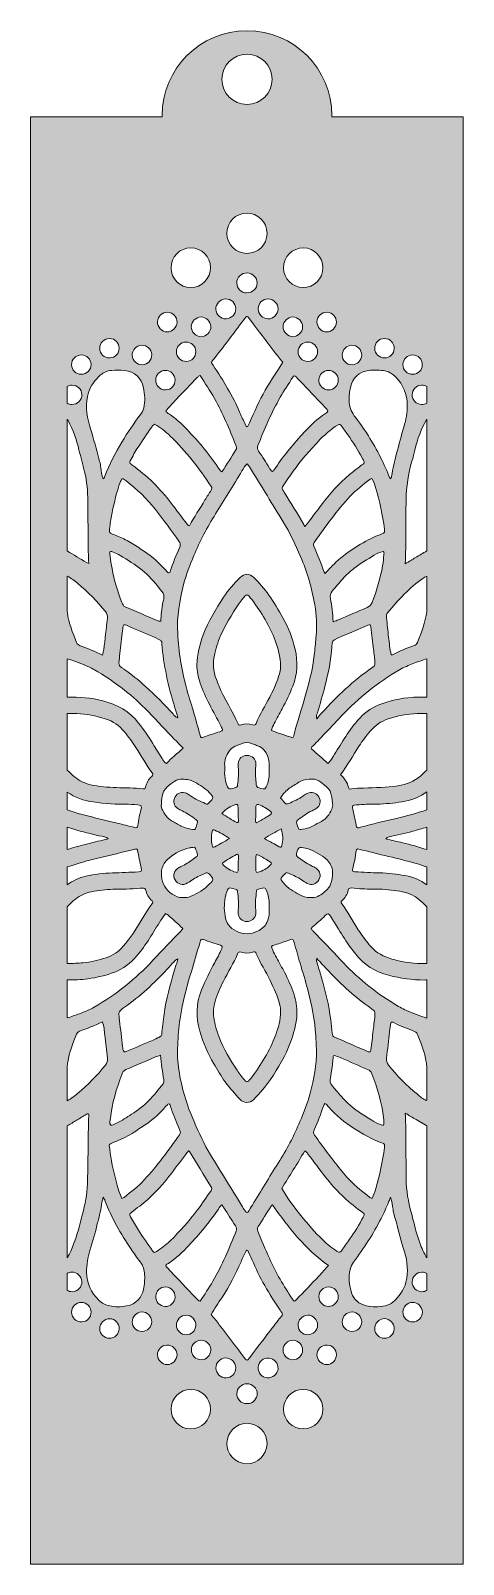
# Model space of a CAD drawing. Extents: x 1254 to 1746, y -1410 to 331.
import ezdxf

# ---------------------------------------------------------------- set-up
doc = ezdxf.new("R2010")
doc.units = 0
doc.header["$MEASUREMENT"] = 0
doc.layers.add('Layer 1', color=7, linetype='Continuous')

# ---------------------------------------------------------------- blocks, each defined once
blk = doc.blocks.new('block 2')
at = {"layer": 'Layer 1', "true_color": 0x333644}
h = blk.add_hatch(color=159, dxfattribs=at)
h.dxf.hatch_style = 2
edge = h.paths.add_edge_path()
edge.add_spline(control_points=[(1596.4, 233.1), (1596.4, 233.1), (1596.4, 234.3), (1596.4, 234.3), (1596.4, 287.6), (1553.2, 330.8), (1499.9, 330.8), (1446.6, 330.8), (1403.4, 287.6), (1403.4, 234.3), (1403.4, 234.3), (1403.4, 233.1), (1403.4, 233.1), (1403.4, 233.1), (1253.8, 233.1), (1253.8, 233.1), (1253.8, 233.1), (1253.8, -1410.4), (1253.8, -1410.4), (1253.8, -1410.4), (1745.9, -1410.4), (1745.9, -1410.4), (1745.9, -1410.4), (1745.9, 233.1), (1745.9, 233.1), (1745.9, 233.1), (1596.4, 233.1), (1596.4, 233.1)], knot_values=[0, 0, 0, 0, 1, 1, 1, 2, 2, 2, 3, 3, 3, 4, 4, 4, 5, 5, 5, 6, 6, 6, 7, 7, 7, 8, 8, 8, 9, 9, 9, 9], degree=3, periodic=1)
edge = h.paths.add_edge_path()
edge.add_spline(control_points=[(1579.3, -450.5), (1579.3, -450.4), (1579.2, -450.4), (1579.2, -450.4), (1579.2, -450.4), (1579.2, -450.4), (1579.2, -450.4), (1579.1, -450.3), (1579, -450.2), (1578.9, -450.2), (1579, -450.1), (1579.1, -450.1), (1579.2, -450.1), (1578.3, -447.8), (1579.4, -445.7), (1580, -443.5), (1582.9, -433.6), (1586, -423.7), (1588.5, -413.7), (1592.3, -398.7), (1595.5, -383.7), (1596.3, -368.3), (1596.7, -361.9), (1596.8, -361.7), (1602.8, -359), (1614.2, -354), (1625.8, -349.1), (1637.3, -344.2), (1639.7, -343.2), (1640.5, -343.7), (1640.8, -346.2), (1641.8, -354.7), (1642.7, -363.3), (1643.7, -371.8), (1644.4, -377), (1645.2, -382.2), (1645.4, -387.5), (1645.4, -389.2), (1644.9, -390.5), (1643.6, -391.4), (1643, -391.8), (1642.5, -392.2), (1642, -392.6), (1620.6, -407), (1602.4, -424.8), (1585.1, -443.6), (1583.1, -445.8), (1581.2, -448.1), (1579.2, -450.3), (1579.3, -450.4), (1579.3, -450.4), (1579.3, -450.5)], knot_values=[0, 0, 0, 0, 1, 1, 1, 2, 2, 2, 3, 3, 3, 4, 4, 4, 5, 5, 5, 6, 6, 6, 7, 7, 7, 8, 8, 8, 9, 9, 9, 10, 10, 10, 11, 11, 11, 12, 12, 12, 13, 13, 13, 14, 14, 14, 15, 15, 15, 16, 16, 16, 17, 17, 17, 17], degree=3, periodic=1)
edge = h.paths.add_edge_path()
edge.add_spline(control_points=[(1579.2, -722.9), (1579.1, -723), (1579, -723), (1578.9, -723), (1579, -722.9), (1579.2, -722.8), (1579.3, -722.7), (1579.3, -722.7), (1579.4, -722.7), (1579.4, -722.7), (1583.7, -727.3), (1588, -732), (1592.4, -736.6), (1607.3, -752.3), (1623.1, -766.9), (1641, -779.2), (1641.7, -779.7), (1642.3, -780.3), (1643.1, -780.7), (1644.9, -781.7), (1645.3, -783.1), (1645.3, -785.1), (1645.4, -791.5), (1644, -797.7), (1643.4, -804.1), (1642.6, -811.5), (1641.7, -818.9), (1640.8, -826.3), (1640.5, -828.6), (1639.6, -829.2), (1637.8, -828.4), (1625.2, -823), (1612.8, -817.6), (1600.3, -812.2), (1597.9, -811.2), (1596.9, -809.8), (1596.6, -807.3), (1596.2, -802.3), (1595.7, -797.2), (1595.1, -792.2), (1593, -775.6), (1589.1, -759.4), (1584.4, -743.3), (1582.8, -738), (1581.1, -732.8), (1579.5, -727.5), (1579, -726), (1578.4, -724.4), (1579.3, -722.8), (1579.3, -722.8), (1579.2, -722.9), (1579.2, -722.9)], knot_values=[0, 0, 0, 0, 1, 1, 1, 2, 2, 2, 3, 3, 3, 4, 4, 4, 5, 5, 5, 6, 6, 6, 7, 7, 7, 8, 8, 8, 9, 9, 9, 10, 10, 10, 11, 11, 11, 12, 12, 12, 13, 13, 13, 14, 14, 14, 15, 15, 15, 16, 16, 16, 17, 17, 17, 17], degree=3, periodic=1)
edge = h.paths.add_edge_path()
edge.add_spline(control_points=[(1503, -1175.6), (1502.4, -1176.4), (1501.8, -1177.4), (1501, -1178.2), (1500.3, -1178.9), (1499.5, -1179), (1498.8, -1178.2), (1497.9, -1177.2), (1497.1, -1176.1), (1496.3, -1175.1), (1487, -1162.8), (1477.7, -1150.6), (1468.4, -1138.4), (1465.5, -1134.6), (1462.4, -1130.8), (1459.2, -1126.8), (1463.4, -1120.1), (1467.3, -1113.7), (1471.5, -1107.5), (1480.1, -1094.7), (1486.9, -1080.9), (1493.1, -1066.9), (1495, -1062.6), (1496.9, -1058.4), (1498.8, -1054.3), (1499.2, -1053.4), (1500.5, -1053.4), (1500.9, -1054.2), (1502.5, -1057.6), (1504.1, -1060.9), (1505.5, -1064.4), (1513.9, -1084.8), (1525.2, -1103.6), (1537.5, -1121.9), (1538.1, -1122.8), (1538.7, -1123.7), (1539.4, -1124.6), (1540.5, -1126), (1540.4, -1127.2), (1539.2, -1128.6), (1535.8, -1132.8), (1532.3, -1137.1), (1529, -1141.5), (1520.3, -1152.8), (1511.7, -1164.2), (1503, -1175.6)], knot_values=[0, 0, 0, 0, 1, 1, 1, 2, 2, 2, 3, 3, 3, 4, 4, 4, 5, 5, 5, 6, 6, 6, 7, 7, 7, 8, 8, 8, 9, 9, 9, 10, 10, 10, 11, 11, 11, 12, 12, 12, 13, 13, 13, 14, 14, 14, 15, 15, 15, 15], degree=3, periodic=1)
edge = h.paths.add_edge_path()
edge.add_spline(control_points=[(1511.5, -1217), (1511.4, -1221.9), (1507.3, -1228.1), (1500, -1228), (1493.3, -1228.3), (1488.2, -1222.8), (1488.3, -1216.6), (1488.3, -1210.7), (1493.7, -1205.5), (1499.7, -1205.4), (1506, -1205.3), (1511.6, -1210.8), (1511.5, -1217)], knot_values=[0, 0, 0, 0, 1, 1, 1, 2, 2, 2, 3, 3, 3, 4, 4, 4, 4], degree=3, periodic=1)
edge = h.paths.add_edge_path()
edge.add_spline(control_points=[(1357.6, -854.1), (1358.4, -851.8), (1359.6, -849.9), (1362.1, -848.8), (1373.4, -844.1), (1384.7, -839.1), (1395.9, -834.3), (1397.5, -833.6), (1399.2, -833.2), (1401.7, -832.4), (1402.4, -842.3), (1403.6, -851.5), (1405.4, -860.5), (1405.7, -862.2), (1405.4, -863.5), (1404.4, -864.8), (1394.3, -878.2), (1383.3, -890.7), (1368.6, -899.4), (1362.9, -902.7), (1357.7, -906.8), (1351.6, -909.5), (1349.5, -910.5), (1347.5, -912), (1344.9, -911.8), (1343.2, -909.4), (1344.2, -906.9), (1344.5, -904.4), (1346.5, -887), (1351.4, -870.4), (1357.6, -854.1)], knot_values=[0, 0, 0, 0, 1, 1, 1, 2, 2, 2, 3, 3, 3, 4, 4, 4, 5, 5, 5, 6, 6, 6, 7, 7, 7, 8, 8, 8, 9, 9, 9, 10, 10, 10, 10], degree=3, periodic=1)
edge = h.paths.add_edge_path()
edge.add_spline(control_points=[(1360.7, -777.8), (1378.5, -765.5), (1394.1, -750.7), (1408.9, -735), (1411.6, -732.1), (1414.2, -729.1), (1416.9, -726.2), (1418.1, -725.1), (1418.9, -723.4), (1421.4, -723.1), (1420.8, -725.4), (1420.2, -727.4), (1419.5, -729.4), (1414.2, -746), (1409.7, -762.7), (1406.5, -779.8), (1405.1, -787.5), (1404.4, -795.4), (1403.4, -803.3), (1403.2, -804.6), (1403.1, -805.9), (1403.2, -807.2), (1403.2, -809.8), (1402, -811.2), (1399.6, -812.1), (1397.4, -813), (1395.3, -814.3), (1393.1, -815.3), (1383.2, -819.5), (1373.3, -823.6), (1363.4, -827.8), (1362.4, -828.2), (1361.5, -828.9), (1360.2, -828.6), (1358.6, -827), (1358.8, -824.7), (1358.5, -822.6), (1357.3, -812.8), (1356.1, -803), (1354.9, -793.2), (1354.8, -792.5), (1354.7, -791.9), (1354.6, -791.2), (1353.8, -782.7), (1353.7, -782.7), (1360.7, -777.8)], knot_values=[0, 0, 0, 0, 1, 1, 1, 2, 2, 2, 3, 3, 3, 4, 4, 4, 5, 5, 5, 6, 6, 6, 7, 7, 7, 8, 8, 8, 9, 9, 9, 10, 10, 10, 11, 11, 11, 12, 12, 12, 13, 13, 13, 14, 14, 14, 15, 15, 15, 15], degree=3, periodic=1)
edge = h.paths.add_edge_path()
edge.add_spline(control_points=[(1351.7, -929.9), (1358.6, -927.1), (1365.3, -923.8), (1371.6, -919.7), (1376.3, -916.5), (1381.2, -913.5), (1385.9, -910.2), (1393.9, -904.7), (1401, -898.1), (1407.3, -890.8), (1408.2, -889.8), (1409.1, -888.8), (1410, -887.9), (1410.8, -887.3), (1411.8, -887.3), (1412.2, -888.4), (1413, -890.6), (1413.7, -892.9), (1414.6, -895.2), (1417.5, -902.8), (1420.5, -910.3), (1423.7, -917.8), (1424.4, -919.6), (1424.4, -921), (1423.2, -922.6), (1410.6, -940.3), (1397.9, -958), (1383, -974), (1376.1, -981.5), (1368.1, -987.6), (1360.1, -993.8), (1359.4, -994.3), (1358.5, -994.5), (1357.6, -994.9), (1355.2, -990), (1353.7, -985), (1352.2, -979.9), (1348.9, -967.8), (1346, -955.6), (1344.3, -943.2), (1342.7, -931.6), (1341.8, -934), (1351.7, -929.9)], knot_values=[0, 0, 0, 0, 1, 1, 1, 2, 2, 2, 3, 3, 3, 4, 4, 4, 5, 5, 5, 6, 6, 6, 7, 7, 7, 8, 8, 8, 9, 9, 9, 10, 10, 10, 11, 11, 11, 12, 12, 12, 13, 13, 13, 14, 14, 14, 14], degree=3, periodic=1)
edge = h.paths.add_edge_path()
edge.add_spline(control_points=[(1332.4, -1143), (1332.3, -1136.9), (1337.5, -1131.5), (1343.6, -1131.6), (1349.8, -1131.6), (1354.7, -1136.9), (1354.5, -1143.1), (1354.3, -1149.2), (1349.4, -1153.8), (1343.4, -1153.8), (1337.4, -1153.7), (1332.5, -1148.9), (1332.4, -1143)], knot_values=[0, 0, 0, 0, 1, 1, 1, 2, 2, 2, 3, 3, 3, 4, 4, 4, 4], degree=3, periodic=1)
edge = h.paths.add_edge_path()
edge.add_spline(control_points=[(1369.4, -1135), (1369.4, -1129), (1374.3, -1124), (1380.2, -1123.9), (1386.3, -1123.7), (1391.5, -1128.8), (1391.5, -1135), (1391.5, -1141.1), (1386.8, -1145.9), (1380.8, -1146), (1374.4, -1146.1), (1369.3, -1141.2), (1369.4, -1135)], knot_values=[0, 0, 0, 0, 1, 1, 1, 2, 2, 2, 3, 3, 3, 4, 4, 4, 4], degree=3, periodic=1)
edge = h.paths.add_edge_path()
edge.add_spline(control_points=[(1430.6, -1149.8), (1424.7, -1149.8), (1419.8, -1144.9), (1419.6, -1139), (1419.4, -1133), (1424.7, -1127.5), (1430.7, -1127.5), (1436.8, -1127.5), (1441.9, -1132.9), (1441.7, -1139.1), (1441.5, -1145.1), (1436.6, -1149.9), (1430.6, -1149.8)], knot_values=[0, 0, 0, 0, 1, 1, 1, 2, 2, 2, 3, 3, 3, 4, 4, 4, 4], degree=3, periodic=1)
edge = h.paths.add_edge_path()
edge.add_spline(control_points=[(1436.1, -1211.8), (1448.3, -1211.8), (1458.3, -1221.8), (1458.4, -1234.1), (1458.5, -1246.5), (1448.2, -1256.8), (1435.7, -1256.7), (1423.5, -1256.6), (1413.6, -1246.7), (1413.5, -1234.4), (1413.4, -1221.8), (1423.5, -1211.7), (1436.1, -1211.8)], knot_values=[0, 0, 0, 0, 1, 1, 1, 2, 2, 2, 3, 3, 3, 4, 4, 4, 4], degree=3, periodic=1)
edge = h.paths.add_edge_path()
edge.add_spline(control_points=[(1420.3, -1172.4), (1420.4, -1178.4), (1415, -1183.8), (1409, -1183.7), (1403.2, -1183.5), (1398.2, -1178.5), (1398.1, -1172.6), (1398, -1166.7), (1402.8, -1161.7), (1408.8, -1161.5), (1415, -1161.3), (1420.2, -1166.2), (1420.3, -1172.4)], knot_values=[0, 0, 0, 0, 1, 1, 1, 2, 2, 2, 3, 3, 3, 4, 4, 4, 4], degree=3, periodic=1)
edge = h.paths.add_edge_path()
edge.add_spline(control_points=[(1406.9, -1117.7), (1400.6, -1117.5), (1395.8, -1112.2), (1396.2, -1106), (1396.5, -1099.9), (1401.3, -1095.4), (1407.4, -1095.5), (1413.7, -1095.7), (1418.3, -1100.7), (1418.1, -1107.1), (1417.8, -1113.1), (1412.8, -1117.9), (1406.9, -1117.7)], knot_values=[0, 0, 0, 0, 1, 1, 1, 2, 2, 2, 3, 3, 3, 4, 4, 4, 4], degree=3, periodic=1)
edge = h.paths.add_edge_path()
edge.add_spline(control_points=[(1447.7, -1178.2), (1441.6, -1178.2), (1436.4, -1172.8), (1436.6, -1166.8), (1436.8, -1160.6), (1442, -1155.8), (1448.3, -1156.1), (1454.3, -1156.4), (1458.9, -1161.4), (1458.8, -1167.4), (1458.6, -1173.3), (1453.6, -1178.2), (1447.7, -1178.2)], knot_values=[0, 0, 0, 0, 1, 1, 1, 2, 2, 2, 3, 3, 3, 4, 4, 4, 4], degree=3, periodic=1)
edge = h.paths.add_edge_path()
edge.add_spline(control_points=[(1446.7, -1111.5), (1446, -1111.4), (1445.8, -1111.4), (1445.6, -1111.3), (1445.4, -1111.3), (1445.1, -1111.2), (1445, -1111.1), (1435.2, -1101), (1425.4, -1090.9), (1415.7, -1080.7), (1412.9, -1077.7), (1410.2, -1074.5), (1407.5, -1071.5), (1408.2, -1070), (1409.4, -1069.4), (1410.5, -1068.7), (1419.2, -1063), (1426.7, -1055.9), (1433.8, -1048.4), (1445.9, -1035.4), (1457.4, -1021.8), (1467.4, -1007), (1468.5, -1005.4), (1469.2, -1003.4), (1471.4, -1002.4), (1472.1, -1003.5), (1472.9, -1004.5), (1473.6, -1005.5), (1477.9, -1012.4), (1482.2, -1019.3), (1486.7, -1026.1), (1488, -1028.2), (1488.3, -1030), (1487.4, -1032.2), (1479.7, -1051.6), (1471.6, -1070.9), (1461.1, -1089), (1456.6, -1096.7), (1451.5, -1104.1), (1446.7, -1111.5)], knot_values=[0, 0, 0, 0, 1, 1, 1, 2, 2, 2, 3, 3, 3, 4, 4, 4, 5, 5, 5, 6, 6, 6, 7, 7, 7, 8, 8, 8, 9, 9, 9, 10, 10, 10, 11, 11, 11, 12, 12, 12, 13, 13, 13, 13], degree=3, periodic=1)
edge = h.paths.add_edge_path()
edge.add_spline(control_points=[(1459, -986.3), (1453.7, -993.6), (1448.8, -1001.1), (1443.4, -1008.3), (1434.1, -1020.8), (1423.5, -1032.4), (1412.4, -1043.3), (1407.7, -1048), (1402.2, -1051.7), (1396.8, -1055.4), (1394.7, -1056.7), (1393.9, -1056.6), (1392.4, -1054.4), (1387, -1046.7), (1381.6, -1039), (1376.4, -1031), (1373.2, -1026.1), (1370.4, -1020.8), (1367.5, -1015.7), (1365.9, -1012.8), (1366.1, -1012.6), (1368.4, -1010.8), (1371.6, -1008.4), (1374.7, -1006), (1377.9, -1003.6), (1390.6, -994.1), (1401.4, -982.5), (1411.2, -970), (1417.6, -961.9), (1423.7, -953.6), (1430, -945.4), (1431, -944), (1432.1, -942.6), (1433.4, -941), (1434.2, -941.4), (1434.4, -941.5), (1434.5, -941.6), (1442.7, -954.9), (1450.8, -968.2), (1458.9, -981.5), (1460, -983.2), (1460.2, -984.5), (1459, -986.3)], knot_values=[0, 0, 0, 0, 1, 1, 1, 2, 2, 2, 3, 3, 3, 4, 4, 4, 5, 5, 5, 6, 6, 6, 7, 7, 7, 8, 8, 8, 9, 9, 9, 10, 10, 10, 11, 11, 11, 12, 12, 12, 13, 13, 13, 14, 14, 14, 14], degree=3, periodic=1)
edge = h.paths.add_edge_path()
edge.add_spline(control_points=[(1368.1, -1052.5), (1371.4, -1057.4), (1374.7, -1062.4), (1378.4, -1067), (1381.9, -1071.3), (1383.2, -1076.3), (1383.5, -1081.6), (1383.8, -1087.1), (1383.3, -1092.6), (1382.2, -1098), (1380.5, -1106.8), (1374.2, -1115.1), (1362.9, -1117.1), (1356.5, -1118.2), (1350.3, -1118.3), (1343.9, -1117.1), (1339, -1116.2), (1334.8, -1114.1), (1331.3, -1110.5), (1322.6, -1101.8), (1317.7, -1091.4), (1317.5, -1078.8), (1317.4, -1070.3), (1318.8, -1062.2), (1321.2, -1054.1), (1324.2, -1044), (1327.5, -1034), (1329.7, -1023.7), (1329.8, -1023), (1330, -1022.4), (1330.2, -1021.8), (1332.2, -1014.4), (1334.1, -1006.9), (1334.9, -999.3), (1335.1, -997.8), (1335.6, -996.3), (1336.4, -993.4), (1337.5, -995.6), (1338, -996.5), (1338.4, -997.5), (1345.9, -1017.1), (1356.2, -1035.2), (1368.1, -1052.5)], knot_values=[0, 0, 0, 0, 1, 1, 1, 2, 2, 2, 3, 3, 3, 4, 4, 4, 5, 5, 5, 6, 6, 6, 7, 7, 7, 8, 8, 8, 9, 9, 9, 10, 10, 10, 11, 11, 11, 12, 12, 12, 13, 13, 13, 14, 14, 14, 14], degree=3, periodic=1)
edge = h.paths.add_edge_path()
edge.add_spline(control_points=[(1322.6, -1123.9), (1322.7, -1129.8), (1317.9, -1135), (1312, -1135.2), (1305.8, -1135.5), (1300.5, -1130.5), (1300.4, -1124.3), (1300.3, -1118.2), (1305.5, -1112.9), (1311.6, -1113), (1317.5, -1113.1), (1322.5, -1118.1), (1322.6, -1123.9)], knot_values=[0, 0, 0, 0, 1, 1, 1, 2, 2, 2, 3, 3, 3, 4, 4, 4, 4], degree=3, periodic=1)
edge = h.paths.add_edge_path()
edge.add_spline(control_points=[(1464.5, -1187.7), (1464.3, -1181.6), (1469.5, -1176.3), (1475.6, -1176.1), (1481.8, -1176), (1487, -1181), (1487.1, -1187.2), (1487.3, -1193.5), (1482.4, -1198.6), (1476.1, -1198.7), (1470, -1198.8), (1464.6, -1193.7), (1464.5, -1187.7)], knot_values=[0, 0, 0, 0, 1, 1, 1, 2, 2, 2, 3, 3, 3, 4, 4, 4, 4], degree=3, periodic=1)
edge = h.paths.add_edge_path()
edge.add_spline(control_points=[(1656.2, -1153.8), (1650.3, -1153.8), (1645.4, -1149), (1645.1, -1143.1), (1644.9, -1137), (1650.2, -1131.6), (1656.2, -1131.5), (1662.3, -1131.5), (1667.5, -1136.9), (1667.3, -1143.1), (1667.2, -1149), (1662.2, -1153.8), (1656.2, -1153.8)], knot_values=[0, 0, 0, 0, 1, 1, 1, 2, 2, 2, 3, 3, 3, 4, 4, 4, 4], degree=3, periodic=1)
edge = h.paths.add_edge_path()
edge.add_spline(control_points=[(1591, -1161.5), (1597, -1161.7), (1601.6, -1166.6), (1601.6, -1172.7), (1601.5, -1178.6), (1596.5, -1183.5), (1590.7, -1183.7), (1584.7, -1183.8), (1579.3, -1178.4), (1579.4, -1172.4), (1579.5, -1166.2), (1584.7, -1161.3), (1591, -1161.5)], knot_values=[0, 0, 0, 0, 1, 1, 1, 2, 2, 2, 3, 3, 3, 4, 4, 4, 4], degree=3, periodic=1)
edge = h.paths.add_edge_path()
edge.add_spline(control_points=[(1581.6, -1106.3), (1581.7, -1100.3), (1586.5, -1095.6), (1592.6, -1095.5), (1598.8, -1095.5), (1603.9, -1100.6), (1603.7, -1106.8), (1603.6, -1112.7), (1598.5, -1117.6), (1592.7, -1117.7), (1586.6, -1117.8), (1581.5, -1112.5), (1581.6, -1106.3)], knot_values=[0, 0, 0, 0, 1, 1, 1, 2, 2, 2, 3, 3, 3, 4, 4, 4, 4], degree=3, periodic=1)
edge = h.paths.add_edge_path()
edge.add_spline(control_points=[(1569.2, -1149.8), (1563.3, -1149.9), (1558.2, -1145.1), (1558, -1139.2), (1557.7, -1133.2), (1562.9, -1127.6), (1568.9, -1127.5), (1574.9, -1127.4), (1580.2, -1132.9), (1580.2, -1138.9), (1580.1, -1144.8), (1575.1, -1149.7), (1569.2, -1149.8)], knot_values=[0, 0, 0, 0, 1, 1, 1, 2, 2, 2, 3, 3, 3, 4, 4, 4, 4], degree=3, periodic=1)
edge = h.paths.add_edge_path()
edge.add_spline(control_points=[(1563.1, -1167.2), (1563, -1173.4), (1557.8, -1178.4), (1551.6, -1178.1), (1545.7, -1177.9), (1540.9, -1172.8), (1540.9, -1167), (1541, -1160.8), (1546.2, -1155.9), (1552.5, -1156.1), (1558.5, -1156.3), (1563.2, -1161.2), (1563.1, -1167.2)], knot_values=[0, 0, 0, 0, 1, 1, 1, 2, 2, 2, 3, 3, 3, 4, 4, 4, 4], degree=3, periodic=1)
edge = h.paths.add_edge_path()
edge.add_spline(control_points=[(1563.6, -1211.8), (1576.1, -1211.6), (1586.4, -1221.8), (1586.3, -1234.3), (1586.3, -1246.5), (1576.3, -1256.6), (1564.1, -1256.7), (1551.6, -1256.8), (1541.3, -1246.7), (1541.4, -1234.2), (1541.4, -1221.9), (1551.3, -1211.9), (1563.6, -1211.8)], knot_values=[0, 0, 0, 0, 1, 1, 1, 2, 2, 2, 3, 3, 3, 4, 4, 4, 4], degree=3, periodic=1)
edge = h.paths.add_edge_path()
edge.add_spline(control_points=[(1619, -1146), (1613, -1145.9), (1608.2, -1141.1), (1608.2, -1135.1), (1608.1, -1128.9), (1613.4, -1123.7), (1619.5, -1123.9), (1625.4, -1124), (1630.3, -1129), (1630.3, -1135), (1630.4, -1141.2), (1625.3, -1146.1), (1619, -1146)], knot_values=[0, 0, 0, 0, 1, 1, 1, 2, 2, 2, 3, 3, 3, 4, 4, 4, 4], degree=3, periodic=1)
edge = h.paths.add_edge_path()
edge.add_spline(control_points=[(1607.5, -1054.3), (1605.8, -1056.6), (1605, -1056.7), (1602.6, -1055.1), (1596.8, -1051.2), (1591, -1047.1), (1586, -1042.1), (1568.4, -1024.5), (1552.8, -1005.3), (1539.5, -983.9), (1547.8, -969.4), (1557.4, -955.6), (1565.5, -940.9), (1567.7, -942), (1568.3, -943.4), (1569.2, -944.6), (1575.9, -953.4), (1582.5, -962.1), (1589.2, -970.8), (1600.5, -985.5), (1613.9, -998.2), (1628.9, -1009.1), (1629.5, -1009.5), (1630, -1009.9), (1630.5, -1010.3), (1633.7, -1012.6), (1633.8, -1012.6), (1632, -1016.1), (1627.5, -1024.9), (1622.2, -1033.2), (1616.6, -1041.4), (1613.6, -1045.7), (1610.6, -1050), (1607.5, -1054.3)], knot_values=[0, 0, 0, 0, 1, 1, 1, 2, 2, 2, 3, 3, 3, 4, 4, 4, 5, 5, 5, 6, 6, 6, 7, 7, 7, 8, 8, 8, 9, 9, 9, 10, 10, 10, 11, 11, 11, 11], degree=3, periodic=1)
edge = h.paths.add_edge_path()
edge.add_spline(control_points=[(1592.5, -1071.2), (1588.7, -1075.4), (1585.3, -1079.4), (1581.7, -1083.2), (1573.2, -1092.1), (1564.6, -1101), (1556.1, -1109.8), (1553.9, -1112.1), (1553.4, -1112.1), (1551.6, -1109.4), (1541.8, -1094.5), (1532.4, -1079.4), (1525.4, -1062.9), (1520.9, -1052.6), (1516.2, -1042.5), (1512.2, -1032), (1511.6, -1030.2), (1511.4, -1028.7), (1512.5, -1027), (1517.5, -1019.3), (1522.4, -1011.5), (1527.4, -1003.7), (1527.6, -1003.3), (1528, -1003.1), (1528.9, -1002.3), (1547.3, -1028.2), (1566.3, -1052.9), (1592.5, -1071.2)], knot_values=[0, 0, 0, 0, 1, 1, 1, 2, 2, 2, 3, 3, 3, 4, 4, 4, 5, 5, 5, 6, 6, 6, 7, 7, 7, 8, 8, 8, 9, 9, 9, 9], degree=3, periodic=1)
edge = h.paths.add_edge_path()
edge.add_spline(control_points=[(1524.8, -1176.2), (1530.8, -1176.6), (1535.7, -1182.3), (1535.2, -1188.3), (1534.8, -1194.3), (1529.1, -1199.1), (1523, -1198.7), (1516.7, -1198.2), (1512.2, -1193), (1512.7, -1186.6), (1513.1, -1180.4), (1518.5, -1175.7), (1524.8, -1176.2)], knot_values=[0, 0, 0, 0, 1, 1, 1, 2, 2, 2, 3, 3, 3, 4, 4, 4, 4], degree=3, periodic=1)
edge = h.paths.add_edge_path()
edge.add_spline(control_points=[(1688.4, -1135.2), (1682.2, -1135.3), (1677.1, -1130.1), (1677.2, -1123.9), (1677.2, -1118.1), (1682.2, -1113.1), (1688.1, -1113), (1694.2, -1112.8), (1699.3, -1118), (1699.3, -1124.3), (1699.2, -1130.3), (1694.4, -1135.1), (1688.4, -1135.2)], knot_values=[0, 0, 0, 0, 1, 1, 1, 2, 2, 2, 3, 3, 3, 4, 4, 4, 4], degree=3, periodic=1)
edge = h.paths.add_edge_path()
edge.add_spline(control_points=[(1680.7, -1090), (1678.4, -1099.4), (1672.8, -1106.6), (1665.8, -1112.8), (1663.3, -1115.1), (1660.2, -1116.2), (1656.9, -1116.9), (1649.7, -1118.5), (1642.5, -1118.5), (1635.3, -1116.8), (1627.3, -1114.8), (1621.3, -1110.1), (1618.8, -1102.2), (1616, -1093.5), (1615, -1084.6), (1617.2, -1075.5), (1617.9, -1072.5), (1619.2, -1069.8), (1621.1, -1067.3), (1632.8, -1051.6), (1643.6, -1035.2), (1652.4, -1017.7), (1655.5, -1011.6), (1658.4, -1005.4), (1660.8, -999.1), (1661.4, -997.6), (1662, -996.3), (1663.1, -993.5), (1665.1, -998.9), (1665.3, -1003.1), (1666, -1007.2), (1666.3, -1008.5), (1666.1, -1009.9), (1666.5, -1011.1), (1671.1, -1025.8), (1674.2, -1040.9), (1678.9, -1055.5), (1682.6, -1066.8), (1683.4, -1078.4), (1680.7, -1090)], knot_values=[0, 0, 0, 0, 1, 1, 1, 2, 2, 2, 3, 3, 3, 4, 4, 4, 5, 5, 5, 6, 6, 6, 7, 7, 7, 8, 8, 8, 9, 9, 9, 10, 10, 10, 11, 11, 11, 12, 12, 12, 13, 13, 13, 13], degree=3, periodic=1)
edge = h.paths.add_edge_path()
edge.add_spline(control_points=[(1656.2, -937.3), (1654.2, -953.1), (1650.8, -968.5), (1646.3, -983.7), (1645.2, -987.5), (1644.1, -991.3), (1642.1, -994.6), (1640.7, -994.8), (1639.9, -994), (1639.1, -993.4), (1626.7, -984.3), (1615.7, -974), (1606.1, -962.1), (1595.9, -949.4), (1586.2, -936.4), (1576.8, -923.1), (1575.3, -920.9), (1575.4, -919.2), (1576.4, -917.1), (1580.3, -908), (1584.1, -898.9), (1587.1, -889.4), (1587.4, -888.6), (1588, -888), (1588.5, -887.2), (1590.5, -888.2), (1591.6, -889.9), (1592.9, -891.4), (1601.1, -900.7), (1610.6, -908.4), (1621, -915.1), (1631.2, -921.7), (1641.6, -927.8), (1653.1, -931.9), (1656.6, -933.2), (1656.7, -933.7), (1656.2, -937.3)], knot_values=[0, 0, 0, 0, 1, 1, 1, 2, 2, 2, 3, 3, 3, 4, 4, 4, 5, 5, 5, 6, 6, 6, 7, 7, 7, 8, 8, 8, 9, 9, 9, 10, 10, 10, 11, 11, 11, 12, 12, 12, 12], degree=3, periodic=1)
edge = h.paths.add_edge_path()
edge.add_spline(control_points=[(1655.6, -908.9), (1655.6, -912.1), (1655.1, -912.5), (1652.3, -911.4), (1648.6, -909.9), (1645, -908.2), (1641.7, -906.1), (1636.9, -903), (1632, -900), (1627.3, -896.9), (1614.4, -888.4), (1604.5, -876.9), (1595.3, -864.8), (1594.3, -863.5), (1594.2, -862.1), (1594.5, -860.5), (1595.1, -857.1), (1595.5, -853.6), (1596.1, -850.1), (1596.9, -845.1), (1597.5, -840.1), (1597.7, -835.1), (1597.8, -832.9), (1598.6, -832.4), (1600.7, -833.1), (1603, -833.9), (1605.2, -834.8), (1607.4, -835.7), (1617.3, -840), (1627.1, -844.4), (1637, -848.6), (1639.4, -849.6), (1641, -851), (1641.9, -853.5), (1648.2, -869.7), (1652.9, -886.3), (1655.2, -903.6), (1655.4, -904.9), (1655.5, -906.2), (1655.6, -907.4), (1655.6, -907.4), (1655.6, -908.9), (1655.6, -908.9)], knot_values=[0, 0, 0, 0, 1, 1, 1, 2, 2, 2, 3, 3, 3, 4, 4, 4, 5, 5, 5, 6, 6, 6, 7, 7, 7, 8, 8, 8, 9, 9, 9, 10, 10, 10, 11, 11, 11, 12, 12, 12, 13, 13, 13, 14, 14, 14, 14], degree=3, periodic=1)
edge = h.paths.add_edge_path()
edge.add_spline(control_points=[(1578.9, -826.7), (1579.4, -843.3), (1575.8, -859.4), (1571.7, -875.4), (1568.9, -886.5), (1564.4, -897.1), (1560.1, -907.7), (1553.4, -924.2), (1544.9, -939.8), (1535.3, -954.9), (1525.3, -970.6), (1515.8, -986.7), (1506, -1002.7), (1504.4, -1005.3), (1502.7, -1007.9), (1501, -1010.4), (1500.4, -1011.2), (1499.4, -1011.3), (1498.8, -1010.4), (1497.4, -1008.5), (1496, -1006.5), (1494.7, -1004.4), (1482.7, -984.8), (1470.6, -965.1), (1458.5, -945.4), (1451.1, -933.4), (1445.3, -920.6), (1439.7, -907.7), (1431.4, -888.9), (1425.5, -869.4), (1422.4, -849.1), (1421, -839.9), (1420.2, -830.7), (1421.1, -821), (1421.5, -811.1), (1422.1, -800.8), (1423.8, -790.6), (1426.7, -772.5), (1431.2, -754.9), (1436.6, -737.4), (1440, -726.7), (1443, -715.9), (1446.1, -705.2), (1446.4, -704.1), (1446.6, -703.1), (1447, -702), (1447.3, -701.1), (1448.1, -700.7), (1449, -700.8), (1449.5, -700.8), (1449.9, -700.9), (1450.3, -701), (1456.7, -703.5), (1463.1, -705.7), (1469.7, -707.5), (1471.9, -708.1), (1472.4, -709.1), (1471.3, -711.4), (1468.7, -716.8), (1466, -722.1), (1463.2, -727.3), (1457.7, -737.3), (1452.6, -747.5), (1448.2, -758.1), (1441.8, -773.6), (1441.7, -789.2), (1446.2, -805.2), (1449.9, -818.2), (1455.2, -830.4), (1462.1, -842), (1466.3, -849), (1470.4, -856), (1475.1, -862.7), (1480.1, -870), (1486.3, -876.2), (1492.2, -882.7), (1496, -886.7), (1503, -887.3), (1507.5, -882.6), (1514.3, -875.5), (1521.1, -868.3), (1526.6, -859.9), (1535.3, -846.5), (1543.8, -832.9), (1549.4, -817.7), (1553.2, -807.4), (1556.3, -796.9), (1556.7, -785.7), (1557, -777.6), (1555.6, -769.9), (1553, -762.4), (1550.2, -754.3), (1546.8, -746.4), (1542.8, -738.8), (1539.7, -733), (1536.5, -727.2), (1533.4, -721.4), (1531.9, -718.7), (1530.5, -716), (1529.2, -713.2), (1527, -708.5), (1527.1, -708.6), (1532, -707), (1537.2, -705.3), (1542.5, -703.8), (1547.6, -701.7), (1552.8, -699.6), (1552.5, -701.2), (1553.5, -704.5), (1555.8, -712.3), (1557.9, -720.2), (1560.2, -728), (1563.1, -738.1), (1566.4, -748.1), (1569.1, -758.3), (1573.6, -775.3), (1577.1, -792.6), (1578, -810.2), (1578.3, -815.7), (1578.7, -821.2), (1578.9, -826.7)], knot_values=[0, 0, 0, 0, 1, 1, 1, 2, 2, 2, 3, 3, 3, 4, 4, 4, 5, 5, 5, 6, 6, 6, 7, 7, 7, 8, 8, 8, 9, 9, 9, 10, 10, 10, 11, 11, 11, 12, 12, 12, 13, 13, 13, 14, 14, 14, 15, 15, 15, 16, 16, 16, 17, 17, 17, 18, 18, 18, 19, 19, 19, 20, 20, 20, 21, 21, 21, 22, 22, 22, 23, 23, 23, 24, 24, 24, 25, 25, 25, 26, 26, 26, 27, 27, 27, 28, 28, 28, 29, 29, 29, 30, 30, 30, 31, 31, 31, 32, 32, 32, 33, 33, 33, 34, 34, 34, 35, 35, 35, 36, 36, 36, 37, 37, 37, 38, 38, 38, 39, 39, 39, 40, 40, 40, 40], degree=3, periodic=1)
edge = h.paths.add_edge_path()
edge.add_spline(control_points=[(1474.5, -501.4), (1474.4, -498.5), (1475.1, -495.8), (1476.3, -493.1), (1478.8, -487.3), (1482.3, -482.4), (1488.8, -480.6), (1490.5, -480.1), (1492.1, -479.3), (1493.7, -478.7), (1497.8, -477.1), (1501.9, -477), (1505.9, -478.7), (1507.6, -479.3), (1509.2, -480), (1510.8, -480.6), (1520.7, -484), (1524.3, -491.8), (1525.2, -501.4), (1525.4, -503.5), (1525.2, -505.8), (1525.2, -508), (1525.2, -513.2), (1525.2, -518.5), (1523.4, -523.6), (1522.7, -525.4), (1521.9, -527.2), (1521.1, -529), (1520.7, -529.9), (1519.9, -530.2), (1519, -530.1), (1518.7, -530.1), (1518.5, -530), (1518.3, -529.9), (1510.5, -528.4), (1510.5, -528.4), (1510, -520.2), (1509.7, -515), (1508.8, -509.8), (1510, -504.5), (1510.2, -503.5), (1510.1, -502.3), (1510, -501.2), (1509.8, -496.7), (1506, -491.9), (1499.9, -492), (1494.2, -492.2), (1490.4, -495.4), (1489.9, -501.2), (1489.7, -502.5), (1489.7, -503.8), (1489.9, -505.1), (1491.1, -511.9), (1489.7, -518.7), (1489.2, -525.4), (1489.1, -527.5), (1487.9, -528.5), (1486, -529), (1479, -530.7), (1478.3, -530.4), (1476.3, -523.6), (1475.2, -519.8), (1474.4, -516), (1474.5, -512), (1474.6, -508.4), (1474.5, -504.9), (1474.5, -501.4)], knot_values=[0, 0, 0, 0, 1, 1, 1, 2, 2, 2, 3, 3, 3, 4, 4, 4, 5, 5, 5, 6, 6, 6, 7, 7, 7, 8, 8, 8, 9, 9, 9, 10, 10, 10, 11, 11, 11, 12, 12, 12, 13, 13, 13, 14, 14, 14, 15, 15, 15, 16, 16, 16, 17, 17, 17, 18, 18, 18, 19, 19, 19, 20, 20, 20, 21, 21, 21, 22, 22, 22, 22], degree=3, periodic=1)
edge = h.paths.add_edge_path()
edge.add_spline(control_points=[(1489.9, -671.7), (1490.5, -676.9), (1494.5, -680.5), (1499.7, -680.6), (1504.9, -680.6), (1509.2, -677.1), (1509.9, -672), (1510.1, -669.9), (1510, -667.6), (1509.7, -665.5), (1508.8, -659.1), (1510.3, -652.8), (1510.6, -646.4), (1510.6, -645), (1511.5, -644.1), (1513.1, -643.8), (1520.7, -642.3), (1520.6, -640.2), (1523.6, -649.6), (1525.2, -654.5), (1525.1, -659.5), (1525.2, -664.6), (1525.2, -666.6), (1525.2, -668.6), (1525.2, -670.5), (1525.3, -674.6), (1524.1, -678.3), (1522.3, -681.9), (1520, -686.4), (1516.6, -689.3), (1512, -691.6), (1503.9, -695.5), (1496.3, -695.4), (1488, -691.7), (1479.9, -688.1), (1476, -681.8), (1474.9, -674.1), (1473.7, -666.3), (1473.7, -658.3), (1475.9, -650.5), (1475.9, -650.3), (1475.9, -650.1), (1476, -649.9), (1479.1, -640.6), (1478.7, -642.1), (1486.4, -643.8), (1488.2, -644.1), (1489.1, -645), (1489.2, -646.8), (1489.7, -653.6), (1491.1, -660.3), (1489.9, -667.1), (1489.7, -668.6), (1489.7, -670.2), (1489.9, -671.7)], knot_values=[0, 0, 0, 0, 1, 1, 1, 2, 2, 2, 3, 3, 3, 4, 4, 4, 5, 5, 5, 6, 6, 6, 7, 7, 7, 8, 8, 8, 9, 9, 9, 10, 10, 10, 11, 11, 11, 12, 12, 12, 13, 13, 13, 14, 14, 14, 15, 15, 15, 16, 16, 16, 17, 17, 17, 18, 18, 18, 18], degree=3, periodic=1)
edge = h.paths.add_edge_path()
edge.add_spline(control_points=[(1489.7, -623.1), (1489.6, -624.4), (1488.7, -625), (1487.4, -624.7), (1481.6, -623), (1476.5, -620.1), (1472.4, -615.7), (1472.1, -615.4), (1472.1, -614.9), (1471.9, -614.2), (1477, -610.5), (1482.6, -607.6), (1488.1, -604.4), (1489.1, -603.8), (1490.2, -604.6), (1490.2, -605.9), (1490, -611.7), (1489.9, -617.4), (1489.7, -623.1)], knot_values=[0, 0, 0, 0, 1, 1, 1, 2, 2, 2, 3, 3, 3, 4, 4, 4, 5, 5, 5, 6, 6, 6, 6], degree=3, periodic=1)
edge = h.paths.add_edge_path()
edge.add_spline(control_points=[(1473.2, -748.3), (1478.5, -737.9), (1484.6, -728), (1489.2, -717.3), (1490.2, -715.1), (1491.1, -714.6), (1493.4, -715.3), (1497.8, -716.7), (1502, -716.7), (1506.3, -715.3), (1508.7, -714.5), (1509.5, -715), (1510.5, -717.3), (1515.1, -727.8), (1521.1, -737.5), (1526.3, -747.7), (1530.6, -756.3), (1534.7, -765.1), (1537, -774.5), (1537.8, -777.5), (1538.1, -780.6), (1538.1, -782.3), (1537.9, -792.6), (1535.6, -801.1), (1532.5, -809.3), (1525.8, -827.3), (1515.8, -843.6), (1504.2, -858.8), (1503.5, -859.7), (1502.7, -860.5), (1502, -861.3), (1500.1, -863.3), (1499.6, -863.2), (1497.8, -861.3), (1494.3, -857.6), (1491.4, -853.5), (1488.6, -849.3), (1480.8, -837.3), (1473.2, -825.2), (1468.1, -811.8), (1465.4, -804.6), (1463.3, -797.2), (1462.2, -789.5), (1461.3, -783.3), (1461.7, -777.3), (1463.6, -771.3), (1466, -763.3), (1469.4, -755.7), (1473.2, -748.3)], knot_values=[0, 0, 0, 0, 1, 1, 1, 2, 2, 2, 3, 3, 3, 4, 4, 4, 5, 5, 5, 6, 6, 6, 7, 7, 7, 8, 8, 8, 9, 9, 9, 10, 10, 10, 11, 11, 11, 12, 12, 12, 13, 13, 13, 14, 14, 14, 15, 15, 15, 16, 16, 16, 16], degree=3, periodic=1)
edge = h.paths.add_edge_path()
edge.add_spline(control_points=[(1526.8, -616.4), (1522.6, -620.4), (1517.8, -623.2), (1512.2, -624.7), (1510.9, -625), (1510.2, -624.5), (1510.1, -623), (1510.1, -620.2), (1510.1, -617.3), (1510.1, -613.4), (1510.6, -611.2), (1508.5, -607.7), (1510.8, -604.6), (1514.1, -605.1), (1516.6, -607.4), (1519.4, -608.9), (1521.9, -610.3), (1524.3, -611.8), (1526.6, -613.3), (1528.1, -614.2), (1528.1, -615.2), (1526.8, -616.4)], knot_values=[0, 0, 0, 0, 1, 1, 1, 2, 2, 2, 3, 3, 3, 4, 4, 4, 5, 5, 5, 6, 6, 6, 7, 7, 7, 7], degree=3, periodic=1)
edge = h.paths.add_edge_path()
edge.add_spline(control_points=[(1519.7, -586.4), (1526.2, -582.1), (1532.3, -579), (1538.6, -575.5), (1540.9, -582.3), (1541, -588.4), (1539.4, -594.4), (1539, -596.2), (1538.2, -596.7), (1536.6, -595.8), (1533.9, -594.4), (1531.3, -592.9), (1528.6, -591.4), (1525.9, -589.9), (1523.3, -588.4), (1519.7, -586.4)], knot_values=[0, 0, 0, 0, 1, 1, 1, 2, 2, 2, 3, 3, 3, 4, 4, 4, 5, 5, 5, 5], degree=3, periodic=1)
edge = h.paths.add_edge_path()
edge.add_spline(control_points=[(1526.7, -559.2), (1524.5, -560.6), (1522.3, -561.9), (1520, -563.2), (1517, -565), (1514, -566.7), (1510.8, -568.6), (1509.4, -567.3), (1509.7, -566.2), (1509.7, -565.1), (1509.8, -560.1), (1509.9, -555.1), (1510.1, -550.1), (1510.1, -548), (1511.1, -547.2), (1512.9, -547.8), (1518.1, -549.6), (1522.8, -552.3), (1526.9, -556), (1528.1, -557.1), (1528.1, -558.3), (1526.7, -559.2)], knot_values=[0, 0, 0, 0, 1, 1, 1, 2, 2, 2, 3, 3, 3, 4, 4, 4, 5, 5, 5, 6, 6, 6, 7, 7, 7, 7], degree=3, periodic=1)
edge = h.paths.add_edge_path()
edge.add_spline(control_points=[(1525.7, -425.8), (1520.5, -435.7), (1514.7, -445.3), (1510.3, -455.6), (1509.4, -457.6), (1508.7, -458), (1506.7, -457.3), (1502.1, -455.8), (1497.6, -455.7), (1493.1, -457.3), (1491.8, -457.8), (1490.4, -457.8), (1489.8, -456.3), (1483.4, -441.3), (1474, -427.8), (1467.8, -412.7), (1466.9, -410.5), (1466.1, -408.2), (1465.2, -406), (1461.1, -396.3), (1460.8, -386.4), (1463.3, -376.3), (1465.3, -368.3), (1467.6, -360.6), (1471.2, -353.2), (1477.7, -340), (1485.1, -327.2), (1494.1, -315.5), (1500.1, -307.7), (1499.8, -307.8), (1505.6, -315.5), (1516.3, -329.8), (1525.7, -344.9), (1532, -361.7), (1535.3, -370.6), (1537.9, -379.7), (1538.1, -391.1), (1538.4, -394.9), (1536.7, -400.2), (1534.8, -405.3), (1532.3, -412.4), (1529.3, -419.2), (1525.7, -425.8)], knot_values=[0, 0, 0, 0, 1, 1, 1, 2, 2, 2, 3, 3, 3, 4, 4, 4, 5, 5, 5, 6, 6, 6, 7, 7, 7, 8, 8, 8, 9, 9, 9, 10, 10, 10, 11, 11, 11, 12, 12, 12, 13, 13, 13, 14, 14, 14, 14], degree=3, periodic=1)
edge = h.paths.add_edge_path()
edge.add_spline(control_points=[(1487.2, -547.7), (1488.4, -547.3), (1489.6, -548), (1489.6, -549.2), (1489.8, -555.1), (1490, -561.1), (1490.1, -567), (1490.1, -568.1), (1489.2, -568.6), (1488.3, -568.1), (1482.8, -565), (1477.2, -562), (1471.4, -557.9), (1475.9, -552.5), (1481.4, -549.7), (1487.2, -547.7)], knot_values=[0, 0, 0, 0, 1, 1, 1, 2, 2, 2, 3, 3, 3, 4, 4, 4, 5, 5, 5, 5], degree=3, periodic=1)
edge = h.paths.add_edge_path()
edge.add_spline(control_points=[(1480.1, -586.4), (1474, -589.8), (1468.7, -592.8), (1463.4, -595.7), (1461.5, -596.7), (1460.5, -596.1), (1460.1, -594.1), (1459.1, -588.9), (1459.1, -583.7), (1460.1, -578.5), (1460.5, -576.5), (1461.7, -575.8), (1463.4, -576.8), (1468.7, -579.7), (1474.2, -582.4), (1480.1, -586.4)], knot_values=[0, 0, 0, 0, 1, 1, 1, 2, 2, 2, 3, 3, 3, 4, 4, 4, 5, 5, 5, 5], degree=3, periodic=1)
edge = h.paths.add_edge_path()
edge.add_spline(control_points=[(1457, -545.6), (1455.1, -547.6), (1455.1, -547.7), (1452.5, -546.6), (1446.7, -544.1), (1440.9, -541.5), (1435.7, -537.8), (1434.2, -536.8), (1432.7, -535.8), (1431.2, -535), (1426.1, -532.7), (1420.9, -534.4), (1418.2, -539.2), (1415.4, -544.1), (1416.5, -549.3), (1421.3, -552.4), (1422.8, -553.4), (1424.4, -554.2), (1426, -554.9), (1431.8, -557.5), (1436.9, -561.4), (1442.1, -565.1), (1443.4, -566.1), (1444, -567.2), (1443.4, -569), (1440.4, -577.9), (1442.3, -576.6), (1433.1, -575.1), (1430.4, -574.7), (1427.7, -573.5), (1425.1, -572.2), (1421.4, -570.4), (1417.8, -568.3), (1414.2, -566.2), (1408.8, -563.1), (1405.6, -558.2), (1403.2, -552.6), (1402.8, -551.6), (1402.4, -550.4), (1402.4, -549.4), (1402.8, -543.7), (1402.9, -537.9), (1405.3, -532.7), (1406.2, -530.9), (1407.5, -529.3), (1408.9, -528), (1411.7, -525.5), (1414.7, -523.3), (1417.8, -521.1), (1420.4, -519.2), (1423.5, -519.2), (1426.4, -518.8), (1431.4, -519.3), (1436.2, -519.7), (1440.5, -522.4), (1446.3, -525.9), (1452.3, -529.1), (1457, -534.2), (1462.3, -539.8), (1462.3, -540.1), (1457, -545.6)], knot_values=[0, 0, 0, 0, 1, 1, 1, 2, 2, 2, 3, 3, 3, 4, 4, 4, 5, 5, 5, 6, 6, 6, 7, 7, 7, 8, 8, 8, 9, 9, 9, 10, 10, 10, 11, 11, 11, 12, 12, 12, 13, 13, 13, 14, 14, 14, 15, 15, 15, 16, 16, 16, 17, 17, 17, 18, 18, 18, 19, 19, 19, 20, 20, 20, 20], degree=3, periodic=1)
edge = h.paths.add_edge_path()
edge.add_spline(control_points=[(1411.6, -608.2), (1418.3, -602.8), (1426, -598.9), (1434.5, -597), (1435.8, -596.7), (1437.1, -596.5), (1438.4, -596.4), (1440.8, -596.2), (1441.1, -596.5), (1441.9, -599.2), (1444.2, -606.6), (1445.6, -604.9), (1438.2, -610.1), (1433.9, -613.2), (1429.6, -616.1), (1424.7, -618.2), (1423.9, -618.5), (1423.1, -618.9), (1422.3, -619.4), (1416.7, -622.8), (1415.1, -628), (1418.2, -633.3), (1421.3, -638.6), (1426.8, -640.1), (1432.3, -636.8), (1436.8, -634), (1441.1, -630.9), (1445.9, -628.8), (1447.9, -627.9), (1449.9, -627), (1451.9, -626), (1453.9, -625), (1455.5, -625.2), (1457.2, -627), (1462.2, -632.2), (1462.4, -632.7), (1457.4, -638), (1451.4, -644.3), (1443.9, -648.4), (1436.1, -652), (1433.2, -653.4), (1430.1, -653.3), (1426.4, -653.4), (1422.4, -654), (1418.7, -652), (1414.9, -649.4), (1407.4, -644.5), (1403.6, -638), (1402.7, -628.8), (1401.7, -619.8), (1405.3, -613.2), (1411.6, -608.2)], knot_values=[0, 0, 0, 0, 1, 1, 1, 2, 2, 2, 3, 3, 3, 4, 4, 4, 5, 5, 5, 6, 6, 6, 7, 7, 7, 8, 8, 8, 9, 9, 9, 10, 10, 10, 11, 11, 11, 12, 12, 12, 13, 13, 13, 14, 14, 14, 15, 15, 15, 16, 16, 16, 17, 17, 17, 17], degree=3, periodic=1)
edge = h.paths.add_edge_path()
edge.add_spline(control_points=[(1559.4, -650.1), (1556.2, -648.2), (1553, -646.3), (1549.8, -644.3), (1545.9, -641.8), (1542.6, -638.6), (1539.8, -634.9), (1537.9, -632.3), (1537.9, -632), (1539.9, -629.9), (1545.1, -624.6), (1543.3, -623.9), (1551.4, -627.7), (1556.2, -629.9), (1560.9, -632.2), (1565.2, -635.4), (1566.2, -636.2), (1567.4, -636.8), (1568.6, -637.4), (1573.6, -639.9), (1578.6, -638.3), (1581.5, -633.3), (1584.4, -628.5), (1583.2, -623.3), (1578.5, -620.1), (1576.8, -619), (1575, -618.2), (1573.2, -617.3), (1567.7, -614.6), (1562.7, -611), (1557.7, -607.4), (1556.3, -606.4), (1555.9, -605.2), (1556.3, -603.5), (1558.4, -595.6), (1558.7, -595.5), (1566.6, -597.4), (1574.7, -599.3), (1581.6, -603.5), (1588.2, -608.1), (1592.5, -611.1), (1595, -615.6), (1596.7, -620.5), (1598.5, -625.4), (1596.1, -638.4), (1592.7, -642.5), (1589.2, -646.6), (1584.9, -649.5), (1580.3, -652.2), (1577.7, -653.8), (1574.8, -653.1), (1572, -653.4), (1567.4, -653.7), (1563.3, -652.4), (1559.4, -650.1)], knot_values=[0, 0, 0, 0, 1, 1, 1, 2, 2, 2, 3, 3, 3, 4, 4, 4, 5, 5, 5, 6, 6, 6, 7, 7, 7, 8, 8, 8, 9, 9, 9, 10, 10, 10, 11, 11, 11, 12, 12, 12, 13, 13, 13, 14, 14, 14, 15, 15, 15, 16, 16, 16, 17, 17, 17, 18, 18, 18, 18], degree=3, periodic=1)
edge = h.paths.add_edge_path()
edge.add_spline(control_points=[(1596.3, -553.2), (1593.7, -559), (1590.1, -563.9), (1584.5, -566.9), (1581.4, -568.6), (1578.3, -570.3), (1575.2, -572), (1572.3, -573.6), (1569.2, -574.8), (1566, -575.3), (1557.2, -576.7), (1559.3, -577.3), (1556.5, -569.6), (1555.8, -567.4), (1556.5, -565.9), (1558.4, -564.6), (1563.4, -561.1), (1568.3, -557.3), (1573.9, -554.8), (1575.5, -554.1), (1577.1, -553.3), (1578.6, -552.3), (1583.2, -549.1), (1584.4, -543.9), (1581.5, -539.1), (1578.6, -534.3), (1573.4, -532.7), (1568.4, -535.1), (1566.8, -535.9), (1565.4, -536.9), (1563.9, -537.9), (1558.7, -541.6), (1552.9, -544.1), (1547.1, -546.7), (1545.4, -547.5), (1544.2, -547.4), (1543, -546), (1541.5, -544.1), (1539.8, -542.4), (1538.1, -540.4), (1540.7, -535.6), (1544.4, -531.9), (1548.7, -528.9), (1552.5, -526.3), (1556.5, -524), (1560.5, -521.7), (1564.6, -519.3), (1569.3, -518.9), (1573.9, -518.9), (1577.4, -519), (1580.7, -520), (1583.7, -522.2), (1596, -531.3), (1595.4, -532.7), (1597.3, -546.8), (1597.6, -549), (1597.2, -551.2), (1596.3, -553.2)], knot_values=[0, 0, 0, 0, 1, 1, 1, 2, 2, 2, 3, 3, 3, 4, 4, 4, 5, 5, 5, 6, 6, 6, 7, 7, 7, 8, 8, 8, 9, 9, 9, 10, 10, 10, 11, 11, 11, 12, 12, 12, 13, 13, 13, 14, 14, 14, 15, 15, 15, 16, 16, 16, 17, 17, 17, 18, 18, 18, 19, 19, 19, 19], degree=3, periodic=1)
edge = h.paths.add_edge_path()
edge.add_spline(control_points=[(1554.7, -463.1), (1553.8, -466), (1553.7, -469.1), (1551.9, -472.1), (1543.8, -469.3), (1535.8, -466.7), (1527.6, -463.9), (1528.1, -460.8), (1529.6, -458.4), (1530.9, -455.9), (1533.8, -450.2), (1536.8, -444.6), (1539.9, -439), (1544.5, -430.7), (1548.4, -422.1), (1551.9, -413.3), (1557.5, -399.6), (1558, -385.5), (1554.5, -371.3), (1551.5, -358.8), (1547, -346.9), (1540.6, -335.7), (1535.6, -327), (1530.6, -318.2), (1524.8, -309.9), (1519.7, -302.6), (1513.7, -296.3), (1507.5, -289.9), (1502.8, -285.1), (1497, -285), (1492, -290.1), (1485.2, -297.1), (1478.6, -304.1), (1473.3, -312.3), (1464.4, -326), (1455.8, -339.8), (1450.2, -355.1), (1446.1, -366.1), (1443.1, -377.3), (1442.9, -389.2), (1442.8, -396.3), (1444.4, -403.1), (1446.7, -409.8), (1449.5, -418.2), (1453, -426.2), (1457.2, -434), (1461.5, -442.2), (1466, -450.2), (1470.1, -458.5), (1472.8, -463.9), (1473.4, -463.8), (1466.7, -465.8), (1461.3, -467.4), (1455.9, -469.4), (1450.5, -471.3), (1447.6, -472.3), (1447.5, -472.3), (1446.6, -469), (1443.9, -459.5), (1441.3, -450), (1438.5, -440.5), (1436, -432), (1433.3, -423.7), (1431, -415.2), (1425.4, -395), (1422.3, -374.4), (1421.1, -353.5), (1419.9, -334.5), (1423.2, -316.3), (1427.8, -298.1), (1430.6, -286.7), (1435.1, -276), (1439.5, -265.2), (1446.2, -248.6), (1454.6, -233), (1464.2, -217.9), (1474.5, -201.8), (1484.2, -185.3), (1494.2, -169), (1495.9, -166.2), (1497.2, -163.2), (1499.9, -161.1), (1502.3, -163.2), (1503.6, -165.8), (1505.1, -168.2), (1517.1, -187.7), (1529, -207.2), (1541, -226.7), (1548.8, -239.3), (1554.9, -252.6), (1560.7, -266.2), (1568.3, -283.8), (1573.7, -302.1), (1577, -321.1), (1579, -332.6), (1579.3, -344.2), (1578.5, -355.9), (1578.1, -362.5), (1577.4, -369), (1576.7, -375.6), (1575.1, -390.5), (1571.7, -405.1), (1567.6, -419.4), (1563.5, -434), (1559.1, -448.5), (1554.7, -463.1)], knot_values=[0, 0, 0, 0, 1, 1, 1, 2, 2, 2, 3, 3, 3, 4, 4, 4, 5, 5, 5, 6, 6, 6, 7, 7, 7, 8, 8, 8, 9, 9, 9, 10, 10, 10, 11, 11, 11, 12, 12, 12, 13, 13, 13, 14, 14, 14, 15, 15, 15, 16, 16, 16, 17, 17, 17, 18, 18, 18, 19, 19, 19, 20, 20, 20, 21, 21, 21, 22, 22, 22, 23, 23, 23, 24, 24, 24, 25, 25, 25, 26, 26, 26, 27, 27, 27, 28, 28, 28, 29, 29, 29, 30, 30, 30, 31, 31, 31, 32, 32, 32, 33, 33, 33, 34, 34, 34, 35, 35, 35, 35], degree=3, periodic=1)
edge = h.paths.add_edge_path()
edge.add_spline(control_points=[(1667.3, -30.1), (1667.1, -36.1), (1662.3, -40.7), (1656.2, -40.7), (1650.1, -40.7), (1645.3, -36), (1645.1, -30.1), (1645, -23.9), (1650.1, -18.7), (1656.2, -18.7), (1662.5, -18.7), (1667.5, -23.9), (1667.3, -30.1)], knot_values=[0, 0, 0, 0, 1, 1, 1, 2, 2, 2, 3, 3, 3, 4, 4, 4, 4], degree=3, periodic=1)
edge = h.paths.add_edge_path()
edge.add_spline(control_points=[(1343.7, -18.7), (1349.7, -18.8), (1354.4, -23.5), (1354.5, -29.6), (1354.6, -35.7), (1350.1, -40.4), (1344, -40.7), (1337.3, -41.1), (1332.6, -35.9), (1332.4, -29.9), (1332.2, -23.7), (1337.4, -18.6), (1343.7, -18.7)], knot_values=[0, 0, 0, 0, 1, 1, 1, 2, 2, 2, 3, 3, 3, 4, 4, 4, 4], degree=3, periodic=1)
edge = h.paths.add_edge_path()
edge.add_spline(control_points=[(1475.6, 26.2), (1481.9, 26.4), (1487, 21.6), (1487.1, 15.3), (1487.3, 9.1), (1482.3, 3.8), (1476.1, 3.6), (1470.1, 3.4), (1464.7, 8.5), (1464.5, 14.6), (1464.2, 20.6), (1469.4, 26), (1475.6, 26.2)], knot_values=[0, 0, 0, 0, 1, 1, 1, 2, 2, 2, 3, 3, 3, 4, 4, 4, 4], degree=3, periodic=1)
edge = h.paths.add_edge_path()
edge.add_spline(control_points=[(1409.2, -11.2), (1403.2, -11.2), (1397.9, -5.7), (1398.1, 0.3), (1398.3, 6.5), (1403.6, 11.4), (1409.8, 11.1), (1415.7, 10.8), (1420.5, 5.6), (1420.3, -0.3), (1420.1, -6.1), (1415, -11.2), (1409.2, -11.2)], knot_values=[0, 0, 0, 0, 1, 1, 1, 2, 2, 2, 3, 3, 3, 4, 4, 4, 4], degree=3, periodic=1)
edge = h.paths.add_edge_path()
edge.add_spline(control_points=[(1418.1, -65.6), (1418.4, -71.9), (1413.5, -76.7), (1407.2, -77.1), (1401, -77.1), (1396, -71.9), (1396.1, -65.7), (1396.3, -59.6), (1401, -54.9), (1407.1, -54.9), (1413.1, -54.9), (1417.8, -59.4), (1418.1, -65.6)], knot_values=[0, 0, 0, 0, 1, 1, 1, 2, 2, 2, 3, 3, 3, 4, 4, 4, 4], degree=3, periodic=1)
edge = h.paths.add_edge_path()
edge.add_spline(control_points=[(1413.5, 61.5), (1413.4, 74), (1423.4, 84.2), (1436, 84.2), (1448.2, 84.2), (1458.3, 74.2), (1458.4, 62), (1458.6, 49.6), (1448.2, 39.1), (1435.9, 39.1), (1423.7, 39.2), (1413.6, 49.2), (1413.5, 61.5)], knot_values=[0, 0, 0, 0, 1, 1, 1, 2, 2, 2, 3, 3, 3, 4, 4, 4, 4], degree=3, periodic=1)
edge = h.paths.add_edge_path()
edge.add_spline(control_points=[(1430.3, -22.7), (1436.5, -22.5), (1441.7, -27.4), (1441.7, -33.7), (1441.7, -39.7), (1437.1, -44.5), (1431.1, -44.7), (1424.8, -44.9), (1419.6, -39.9), (1419.6, -33.8), (1419.6, -27.9), (1424.4, -22.9), (1430.3, -22.7)], knot_values=[0, 0, 0, 0, 1, 1, 1, 2, 2, 2, 3, 3, 3, 4, 4, 4, 4], degree=3, periodic=1)
edge = h.paths.add_edge_path()
edge.add_spline(control_points=[(1436.5, -5.2), (1436.7, 0.7), (1441.8, 5.7), (1447.6, 5.8), (1453.4, 5.8), (1458.5, 0.9), (1458.8, -5), (1459, -11.1), (1453.9, -16.5), (1447.8, -16.6), (1441.7, -16.6), (1436.4, -11.2), (1436.5, -5.2)], knot_values=[0, 0, 0, 0, 1, 1, 1, 2, 2, 2, 3, 3, 3, 4, 4, 4, 4], degree=3, periodic=1)
edge = h.paths.add_edge_path()
edge.add_spline(control_points=[(1380.3, -26.3), (1386.1, -26.1), (1391.2, -31), (1391.5, -36.9), (1391.8, -43.3), (1387, -48.3), (1380.7, -48.5), (1374.7, -48.6), (1369.8, -44), (1369.4, -38), (1369, -31.9), (1374.1, -26.5), (1380.3, -26.3)], knot_values=[0, 0, 0, 0, 1, 1, 1, 2, 2, 2, 3, 3, 3, 4, 4, 4, 4], degree=3, periodic=1)
edge = h.paths.add_edge_path()
edge.add_spline(control_points=[(1391.5, -119.2), (1392.3, -117.9), (1393.2, -116.6), (1394.9, -116), (1401.1, -119.9), (1407.3, -124.1), (1412.7, -129.4), (1430.4, -146.6), (1445.6, -165.9), (1459.2, -186.6), (1460.2, -188.2), (1460, -189.4), (1459.1, -190.8), (1456.7, -194.5), (1454.4, -198.3), (1452.1, -202), (1446.3, -211.8), (1439.6, -221.2), (1434.5, -231.5), (1432.3, -230.7), (1431.7, -229.4), (1431, -228.4), (1425.2, -220.8), (1419.5, -213.3), (1413.8, -205.8), (1401.1, -189), (1386.4, -174.3), (1369.1, -162.2), (1368.8, -161.9), (1368.4, -161.7), (1368.1, -161.4), (1366.2, -160), (1366, -159.6), (1367.1, -157.6), (1370, -152.4), (1372.7, -147.1), (1376, -142.1), (1380.9, -134.4), (1386.2, -126.8), (1391.5, -119.2)], knot_values=[0, 0, 0, 0, 1, 1, 1, 2, 2, 2, 3, 3, 3, 4, 4, 4, 5, 5, 5, 6, 6, 6, 7, 7, 7, 8, 8, 8, 9, 9, 9, 10, 10, 10, 11, 11, 11, 12, 12, 12, 13, 13, 13, 13], degree=3, periodic=1)
edge = h.paths.add_edge_path()
edge.add_spline(control_points=[(1428.9, -119.1), (1423.6, -113.7), (1418, -108.8), (1411.7, -104.7), (1410.8, -104.1), (1409.9, -103.4), (1409, -102.7), (1407.5, -101.6), (1407.4, -100.9), (1408.6, -99.5), (1412.3, -95.5), (1416, -91.4), (1419.8, -87.4), (1427.7, -79.1), (1435.7, -70.9), (1443.6, -62.7), (1444.4, -61.9), (1445.1, -61), (1446.7, -60.7), (1452.1, -69.3), (1457.9, -77.9), (1462.9, -86.9), (1472.5, -103.7), (1480, -121.6), (1487.1, -139.6), (1487.9, -141.5), (1488.6, -143.3), (1487.3, -145.2), (1482.1, -153.3), (1476.9, -161.5), (1471.3, -170.1), (1469, -168.5), (1468.1, -166.5), (1466.8, -164.7), (1455.7, -148.2), (1442.7, -133.3), (1428.9, -119.1)], knot_values=[0, 0, 0, 0, 1, 1, 1, 2, 2, 2, 3, 3, 3, 4, 4, 4, 5, 5, 5, 6, 6, 6, 7, 7, 7, 8, 8, 8, 9, 9, 9, 10, 10, 10, 11, 11, 11, 12, 12, 12, 12], degree=3, periodic=1)
edge = h.paths.add_edge_path()
edge.add_spline(control_points=[(1461.3, -49.1), (1459, -45.8), (1459, -45.7), (1461.3, -43), (1473.3, -28.4), (1484.4, -13.1), (1495.8, 2), (1500.6, 8.3), (1499.9, 7.2), (1503.7, 2.2), (1512.6, -9.5), (1521.5, -21.2), (1530.4, -32.9), (1533.6, -37.1), (1537, -41.2), (1540.6, -45.7), (1532.9, -58), (1524.8, -69.4), (1518.1, -81.8), (1511.6, -94), (1506.3, -106.7), (1500.5, -119.1), (1498.8, -118.8), (1498.5, -117.7), (1498.1, -116.7), (1496, -112.1), (1493.9, -107.5), (1491.9, -102.9), (1483.8, -83.8), (1472.8, -66.3), (1461.3, -49.1)], knot_values=[0, 0, 0, 0, 1, 1, 1, 2, 2, 2, 3, 3, 3, 4, 4, 4, 5, 5, 5, 6, 6, 6, 7, 7, 7, 8, 8, 8, 9, 9, 9, 10, 10, 10, 10], degree=3, periodic=1)
edge = h.paths.add_edge_path()
edge.add_spline(control_points=[(1488.3, 44.4), (1488.1, 50.6), (1494, 56.1), (1500.2, 55.8), (1506.3, 55.6), (1511.5, 50.4), (1511.5, 44.4), (1511.5, 38.1), (1506.2, 33.1), (1499.5, 33.2), (1493.7, 33), (1488.3, 37.9), (1488.3, 44.4)], knot_values=[0, 0, 0, 0, 1, 1, 1, 2, 2, 2, 3, 3, 3, 4, 4, 4, 4], degree=3, periodic=1)
edge = h.paths.add_edge_path()
edge.add_spline(control_points=[(1512.7, 15.2), (1512.7, 21.6), (1517.8, 26.4), (1524.1, 26.2), (1530.3, 26), (1535.5, 20.7), (1535.3, 14.7), (1535.1, 8.6), (1529.7, 3.5), (1523.7, 3.6), (1517.5, 3.8), (1512.6, 9), (1512.7, 15.2)], knot_values=[0, 0, 0, 0, 1, 1, 1, 2, 2, 2, 3, 3, 3, 4, 4, 4, 4], degree=3, periodic=1)
edge = h.paths.add_edge_path()
edge.add_spline(control_points=[(1512.3, -140.3), (1519.8, -121.5), (1527.6, -102.8), (1537.7, -85.3), (1542.1, -77.4), (1547.3, -70), (1552.1, -62.4), (1553.3, -60.6), (1554.1, -60.6), (1555.7, -62.3), (1567.2, -74.4), (1578.8, -86.5), (1590.3, -98.6), (1590.7, -99.1), (1591.2, -99.6), (1591.5, -100.1), (1592.2, -100.9), (1591.9, -101.8), (1591.2, -102.4), (1590.6, -103), (1589.8, -103.4), (1589.1, -103.9), (1580, -109.8), (1572.3, -117.4), (1564.9, -125.2), (1553.2, -137.8), (1542.1, -150.9), (1532.6, -165.2), (1531.7, -166.5), (1530.8, -167.7), (1529.9, -168.9), (1529.7, -169.3), (1529.2, -169.4), (1528.8, -169.6), (1528.4, -169.4), (1527.9, -169.4), (1527.7, -169.1), (1526.9, -168.1), (1526.2, -166.9), (1525.5, -165.8), (1521.4, -159.3), (1517.3, -152.8), (1513.1, -146.4), (1511.8, -144.3), (1511.4, -142.6), (1512.3, -140.3)], knot_values=[0, 0, 0, 0, 1, 1, 1, 2, 2, 2, 3, 3, 3, 4, 4, 4, 5, 5, 5, 6, 6, 6, 7, 7, 7, 8, 8, 8, 9, 9, 9, 10, 10, 10, 11, 11, 11, 12, 12, 12, 13, 13, 13, 14, 14, 14, 15, 15, 15, 15], degree=3, periodic=1)
edge = h.paths.add_edge_path()
edge.add_spline(control_points=[(1590.6, -11.2), (1584.6, -11.2), (1579.3, -5.8), (1579.4, 0.3), (1579.6, 6.5), (1584.9, 11.4), (1591.1, 11.1), (1597, 10.8), (1601.7, 5.8), (1601.6, -0.3), (1601.4, -6.2), (1596.4, -11.1), (1590.6, -11.2)], knot_values=[0, 0, 0, 0, 1, 1, 1, 2, 2, 2, 3, 3, 3, 4, 4, 4, 4], degree=3, periodic=1)
edge = h.paths.add_edge_path()
edge.add_spline(control_points=[(1603.7, -65.6), (1603.9, -71.7), (1598.7, -77.1), (1592.7, -77.1), (1586.5, -77.1), (1581.4, -71.8), (1581.6, -65.7), (1581.8, -59.6), (1586.6, -54.9), (1592.6, -54.9), (1598.6, -54.9), (1603.5, -59.6), (1603.7, -65.6)], knot_values=[0, 0, 0, 0, 1, 1, 1, 2, 2, 2, 3, 3, 3, 4, 4, 4, 4], degree=3, periodic=1)
edge = h.paths.add_edge_path()
edge.add_spline(control_points=[(1580.2, -33.6), (1580.2, -39.8), (1575.2, -44.8), (1568.9, -44.7), (1562.9, -44.6), (1558, -39.8), (1557.9, -33.9), (1557.8, -27.7), (1563.1, -22.5), (1569.2, -22.7), (1575.2, -22.8), (1580.1, -27.7), (1580.2, -33.6)], knot_values=[0, 0, 0, 0, 1, 1, 1, 2, 2, 2, 3, 3, 3, 4, 4, 4, 4], degree=3, periodic=1)
edge = h.paths.add_edge_path()
edge.add_spline(control_points=[(1563.6, 39.1), (1551.4, 39.3), (1541.4, 49.4), (1541.4, 61.7), (1541.4, 74.2), (1551.6, 84.4), (1564.1, 84.2), (1576.3, 84.1), (1586.3, 74), (1586.3, 61.8), (1586.4, 49.4), (1575.9, 39), (1563.6, 39.1)], knot_values=[0, 0, 0, 0, 1, 1, 1, 2, 2, 2, 3, 3, 3, 4, 4, 4, 4], degree=3, periodic=1)
edge = h.paths.add_edge_path()
edge.add_spline(control_points=[(1551.9, 5.8), (1558, 5.8), (1563.2, 0.6), (1563.1, -5.6), (1563, -11.5), (1558, -16.5), (1552.2, -16.6), (1546.2, -16.6), (1540.8, -11.2), (1540.9, -5.2), (1541, 0.6), (1546.1, 5.7), (1551.9, 5.8)], knot_values=[0, 0, 0, 0, 1, 1, 1, 2, 2, 2, 3, 3, 3, 4, 4, 4, 4], degree=3, periodic=1)
edge = h.paths.add_edge_path()
edge.add_spline(control_points=[(1540.3, -186.9), (1548.5, -175.2), (1556.3, -163.2), (1565.7, -152.4), (1570.6, -146.8), (1575.7, -141.3), (1580.7, -135.7), (1587.4, -128.3), (1595.1, -122.1), (1603.4, -116.7), (1604.8, -115.8), (1605.9, -116.1), (1606.8, -117.3), (1609.4, -120.9), (1611.9, -124.5), (1614.4, -128), (1620.5, -136.5), (1626, -145.2), (1630.9, -154.3), (1631.5, -155.4), (1632.2, -156.6), (1632.8, -157.8), (1633.4, -159.1), (1633.2, -160.2), (1631.9, -161.2), (1628.2, -164), (1624.6, -166.8), (1620.9, -169.6), (1608.4, -179.1), (1597.8, -190.6), (1588.2, -202.9), (1581.4, -211.5), (1574.9, -220.4), (1568.2, -229.2), (1567.6, -230), (1566.9, -230.7), (1565.8, -232), (1565.2, -231.1), (1564.8, -230.5), (1564.5, -230), (1557.8, -217.4), (1549.5, -205.7), (1542.3, -193.3), (1541.6, -192.2), (1540.9, -191.1), (1540.2, -189.9), (1539.6, -188.9), (1539.6, -187.9), (1540.3, -186.9)], knot_values=[0, 0, 0, 0, 1, 1, 1, 2, 2, 2, 3, 3, 3, 4, 4, 4, 5, 5, 5, 6, 6, 6, 7, 7, 7, 8, 8, 8, 9, 9, 9, 10, 10, 10, 11, 11, 11, 12, 12, 12, 13, 13, 13, 14, 14, 14, 15, 15, 15, 16, 16, 16, 16], degree=3, periodic=1)
edge = h.paths.add_edge_path()
edge.add_spline(control_points=[(1608.2, -37.3), (1608.3, -31.3), (1613.2, -26.4), (1619.1, -26.3), (1625.2, -26.2), (1630.4, -31.5), (1630.3, -37.6), (1630.2, -43.6), (1625.4, -48.4), (1619.4, -48.5), (1613.1, -48.5), (1608, -43.5), (1608.2, -37.3)], knot_values=[0, 0, 0, 0, 1, 1, 1, 2, 2, 2, 3, 3, 3, 4, 4, 4, 4], degree=3, periodic=1)
edge = h.paths.add_edge_path()
edge.add_spline(control_points=[(1522.7, 100.4), (1522.5, 87.8), (1512.4, 77.9), (1499.8, 78), (1487.2, 78), (1477.2, 87.9), (1477, 100.5), (1476.9, 113.5), (1487, 123.5), (1499.9, 123.7), (1511.5, 123.8), (1522.9, 114.2), (1522.7, 100.4)], knot_values=[0, 0, 0, 0, 1, 1, 1, 2, 2, 2, 3, 3, 3, 4, 4, 4, 4], degree=3, periodic=1)
edge = h.paths.add_edge_path()
edge.add_spline(control_points=[(1311.6, -37.3), (1317.6, -37.4), (1322.4, -42.1), (1322.6, -48.1), (1322.7, -54.3), (1317.7, -59.3), (1311.4, -59.3), (1305.4, -59.3), (1300.5, -54.6), (1300.4, -48.5), (1300.3, -42.3), (1305.3, -37.3), (1311.6, -37.3)], knot_values=[0, 0, 0, 0, 1, 1, 1, 2, 2, 2, 3, 3, 3, 4, 4, 4, 4], degree=3, periodic=1)
edge = h.paths.add_edge_path()
edge.add_spline(control_points=[(1319.8, -80), (1322.2, -71.9), (1327.3, -65.6), (1333.3, -60.1), (1336.9, -56.9), (1341.3, -55.4), (1346, -54.9), (1350.8, -54.5), (1355.6, -54.4), (1360.5, -54.9), (1372, -56.1), (1380, -63.3), (1382.2, -74.6), (1383.7, -82.2), (1384.4, -89.8), (1382.4, -97.5), (1381.7, -100.3), (1380.4, -102.8), (1378.7, -105.1), (1371.2, -115.2), (1364, -125.4), (1357.6, -136.2), (1350.2, -148.7), (1343.4, -161.5), (1338.3, -175.1), (1337.9, -176.1), (1337.7, -177.3), (1336.4, -178), (1334.4, -173.9), (1334.5, -169.5), (1333.7, -165.3), (1333.3, -162.9), (1333.1, -160.6), (1332.2, -158.2), (1331.4, -156.2), (1331, -154), (1330.5, -151.9), (1327.7, -140.1), (1324.3, -128.5), (1320.8, -117), (1317.2, -104.8), (1316, -92.4), (1319.8, -80)], knot_values=[0, 0, 0, 0, 1, 1, 1, 2, 2, 2, 3, 3, 3, 4, 4, 4, 5, 5, 5, 6, 6, 6, 7, 7, 7, 8, 8, 8, 9, 9, 9, 10, 10, 10, 11, 11, 11, 12, 12, 12, 13, 13, 13, 14, 14, 14, 14], degree=3, periodic=1)
edge = h.paths.add_edge_path()
edge.add_spline(control_points=[(1343.9, -232.4), (1344.5, -227), (1345.4, -221.5), (1346.6, -216.2), (1349, -204.6), (1351.6, -193.1), (1355.8, -181.9), (1356.3, -180.5), (1357, -179.2), (1357.6, -177.9), (1359.8, -177.9), (1361, -179.4), (1362.4, -180.4), (1375, -189.7), (1386, -200.7), (1395.7, -213), (1405, -224.7), (1413.9, -236.6), (1422.5, -248.8), (1424.1, -251), (1424.6, -252.8), (1423.4, -255.4), (1419.3, -264.6), (1415.5, -273.9), (1412.4, -283.6), (1412, -284.9), (1410.8, -285.2), (1409.9, -284.3), (1408.5, -282.9), (1407.2, -281.5), (1405.9, -280), (1397.9, -271.1), (1388.8, -263.6), (1378.6, -257.3), (1373.6, -254.2), (1368.7, -250.8), (1363.5, -248), (1358.9, -245.5), (1354, -243.6), (1349.1, -241.5), (1343, -238.9), (1343, -240.3), (1343.9, -232.4)], knot_values=[0, 0, 0, 0, 1, 1, 1, 2, 2, 2, 3, 3, 3, 4, 4, 4, 5, 5, 5, 6, 6, 6, 7, 7, 7, 8, 8, 8, 9, 9, 9, 10, 10, 10, 11, 11, 11, 12, 12, 12, 13, 13, 13, 14, 14, 14, 14], degree=3, periodic=1)
edge = h.paths.add_edge_path()
edge.add_spline(control_points=[(1344.1, -261), (1345.5, -259.7), (1346.7, -260.7), (1347.8, -261.2), (1350.4, -262.3), (1353, -263.4), (1355.5, -264.9), (1364.1, -270.1), (1372.8, -275.3), (1380.7, -281.7), (1388.1, -287.7), (1394.3, -294.8), (1400.2, -302.2), (1402.1, -304.6), (1404.6, -307), (1405.3, -309.7), (1406, -312.2), (1404.8, -315.3), (1404.3, -318.1), (1403.1, -325.3), (1402, -332.4), (1401.9, -339.5), (1400.1, -340.2), (1399, -339.3), (1397.8, -338.9), (1385.7, -333.7), (1373.6, -328.4), (1361.5, -323.3), (1359.1, -322.3), (1358.4, -320.4), (1357.6, -318.3), (1352.8, -305.8), (1348.7, -293.1), (1346.4, -279.8), (1345.5, -275.1), (1344.8, -270.3), (1344.2, -265.5), (1344, -264), (1344.1, -262.5), (1344.1, -261)], knot_values=[0, 0, 0, 0, 1, 1, 1, 2, 2, 2, 3, 3, 3, 4, 4, 4, 5, 5, 5, 6, 6, 6, 7, 7, 7, 8, 8, 8, 9, 9, 9, 10, 10, 10, 11, 11, 11, 12, 12, 12, 13, 13, 13, 13], degree=3, periodic=1)
edge = h.paths.add_edge_path()
edge.add_spline(control_points=[(1355.4, -376.3), (1356.5, -367.6), (1357.4, -358.8), (1358.5, -350.1), (1358.7, -348), (1358.7, -345.7), (1359.9, -343.8), (1361.4, -343.4), (1362.5, -344.2), (1363.7, -344.7), (1373.4, -348.8), (1383.1, -353), (1392.8, -357.1), (1394, -357.6), (1395.2, -358.1), (1396.3, -358.7), (1404, -362.7), (1402.7, -360.3), (1403.4, -369.4), (1404.4, -381.7), (1406.7, -393.8), (1409.3, -405.8), (1412, -418.3), (1415.7, -430.5), (1419.4, -442.7), (1420.1, -444.7), (1420.6, -446.8), (1421.3, -449.5), (1418.4, -448.4), (1417.3, -446.5), (1415.8, -444.9), (1405.9, -434.1), (1395.6, -423.6), (1384.6, -413.7), (1376.7, -406.7), (1368.5, -400.1), (1359.9, -394), (1359, -393.4), (1358.1, -392.7), (1357.1, -392.1), (1355, -391), (1354.1, -389.3), (1354.3, -386.8), (1354.6, -383.3), (1354.9, -379.8), (1355.4, -376.3)], knot_values=[0, 0, 0, 0, 1, 1, 1, 2, 2, 2, 3, 3, 3, 4, 4, 4, 5, 5, 5, 6, 6, 6, 7, 7, 7, 8, 8, 8, 9, 9, 9, 10, 10, 10, 11, 11, 11, 12, 12, 12, 13, 13, 13, 14, 14, 14, 15, 15, 15, 15], degree=3, periodic=1)
edge = h.paths.add_edge_path()
edge.add_spline(control_points=[(1642.2, -318.3), (1641.1, -321.1), (1639.4, -322.9), (1636.6, -324.1), (1625.6, -328.6), (1614.8, -333.4), (1603.9, -338.1), (1602.1, -338.8), (1600.3, -339.4), (1597.8, -340.3), (1597.6, -330.7), (1596.4, -322.2), (1594.7, -313.8), (1594, -310.5), (1594.6, -308), (1596.9, -305.5), (1601, -300.9), (1604.8, -296), (1608.9, -291.4), (1612.6, -287.1), (1616.8, -283.3), (1621.4, -279.8), (1628.8, -274.3), (1636.6, -269.4), (1644.6, -264.7), (1647.7, -262.8), (1651.1, -261.1), (1654.6, -260.4), (1656.2, -261.5), (1655.6, -263), (1655.5, -264.2), (1655.2, -268.3), (1654.8, -272.5), (1654.1, -276.6), (1651.5, -290.8), (1647.4, -304.7), (1642.2, -318.3)], knot_values=[0, 0, 0, 0, 1, 1, 1, 2, 2, 2, 3, 3, 3, 4, 4, 4, 5, 5, 5, 6, 6, 6, 7, 7, 7, 8, 8, 8, 9, 9, 9, 10, 10, 10, 11, 11, 11, 12, 12, 12, 12], degree=3, periodic=1)
edge = h.paths.add_edge_path()
edge.add_spline(control_points=[(1653.1, -240.5), (1650.1, -241.8), (1647, -242.8), (1644, -244.2), (1627.5, -252.2), (1612.1, -261.9), (1598.9, -274.8), (1595.5, -278.1), (1592.2, -281.7), (1588.8, -285.3), (1588.3, -284.7), (1587.6, -284.3), (1587.5, -283.8), (1584.2, -273.8), (1580.1, -264), (1576, -254.4), (1575.3, -252.8), (1575.3, -251.5), (1576.3, -250.1), (1589.2, -232.1), (1602.1, -213.9), (1617.4, -197.7), (1624.2, -190.5), (1632.1, -184.5), (1639.9, -178.5), (1640.4, -178.1), (1641.1, -178), (1641.9, -177.7), (1644.2, -180.9), (1645.1, -184.5), (1646.2, -188), (1650.7, -203.5), (1654.2, -219.1), (1656.2, -235.1), (1656.7, -238.8), (1656.6, -239), (1653.1, -240.5)], knot_values=[0, 0, 0, 0, 1, 1, 1, 2, 2, 2, 3, 3, 3, 4, 4, 4, 5, 5, 5, 6, 6, 6, 7, 7, 7, 8, 8, 8, 9, 9, 9, 10, 10, 10, 11, 11, 11, 12, 12, 12, 12], degree=3, periodic=1)
edge = h.paths.add_edge_path()
edge.add_spline(control_points=[(1651.8, -153.6), (1643.3, -136.8), (1633.2, -121.2), (1621.9, -106.3), (1617.9, -101.1), (1616.3, -95.5), (1616.1, -89.2), (1615.9, -84.1), (1616.5, -79.1), (1617.6, -74.2), (1619.9, -63.3), (1627.5, -56.4), (1638.4, -55), (1643.9, -54.3), (1649.4, -54.4), (1654.8, -55.1), (1660.5, -55.8), (1665.2, -58.4), (1669.1, -62.6), (1677.4, -71.4), (1682.2, -81.6), (1682.1, -94), (1682.1, -102.6), (1680.8, -110.9), (1678.3, -119.2), (1675.2, -129), (1672.8, -139.1), (1670, -149), (1667.5, -157.7), (1665.6, -166.4), (1664.4, -175.3), (1664.3, -176.2), (1664.1, -177.1), (1662.6, -177.9), (1659.3, -169.4), (1655.7, -161.4), (1651.8, -153.6)], knot_values=[0, 0, 0, 0, 1, 1, 1, 2, 2, 2, 3, 3, 3, 4, 4, 4, 5, 5, 5, 6, 6, 6, 7, 7, 7, 8, 8, 8, 9, 9, 9, 10, 10, 10, 11, 11, 11, 12, 12, 12, 12], degree=3, periodic=1)
edge = h.paths.add_edge_path()
edge.add_spline(control_points=[(1677.2, -48.2), (1677.3, -42.2), (1682.1, -37.4), (1688.1, -37.4), (1694.4, -37.3), (1699.3, -42.1), (1699.2, -48.5), (1699.2, -54.6), (1694.5, -59.2), (1688.4, -59.3), (1682.1, -59.4), (1677.1, -54.4), (1677.2, -48.2)], knot_values=[0, 0, 0, 0, 1, 1, 1, 2, 2, 2, 3, 3, 3, 4, 4, 4, 4], degree=3, periodic=1)
edge = h.paths.add_edge_path()
edge.add_spline(control_points=[(1499.9, 304.1), (1515.6, 304.1), (1528.4, 291.3), (1528.4, 275.6), (1528.4, 259.8), (1515.6, 247.1), (1499.9, 247.1), (1484.2, 247.1), (1471.4, 259.8), (1471.4, 275.6), (1471.4, 291.3), (1484.2, 304.1), (1499.9, 304.1)], knot_values=[0, 0, 0, 0, 1, 1, 1, 2, 2, 2, 3, 3, 3, 4, 4, 4, 4], degree=3, periodic=1)
edge = h.paths.add_edge_path()
edge.add_spline(control_points=[(1295.5, -73.1), (1297.1, -72.1), (1299, -71.6), (1301.1, -71.6), (1307.1, -71.7), (1311.9, -76.4), (1312.1, -82.4), (1312.2, -88.7), (1307.2, -93.6), (1300.8, -93.6), (1298.9, -93.5), (1297, -93), (1295.5, -92.1), (1295.5, -92.1), (1295.5, -73.1), (1295.5, -73.1)], knot_values=[0, 0, 0, 0, 1, 1, 1, 2, 2, 2, 3, 3, 3, 4, 4, 4, 5, 5, 5, 5], degree=3, periodic=1)
edge = h.paths.add_edge_path()
edge.add_spline(control_points=[(1295.5, -110.2), (1295.8, -110.8), (1296.1, -111.3), (1296.4, -111.9), (1302.1, -122.4), (1306.1, -133.5), (1308.8, -145.1), (1310.8, -153.5), (1313.3, -161.7), (1315.2, -170), (1317.8, -181), (1318.8, -192.1), (1318.9, -203.4), (1319, -222.6), (1319.2, -241.7), (1319.4, -260.8), (1319.5, -265), (1319.8, -269.2), (1320, -274), (1318.5, -273.5), (1317.9, -273.3), (1317.3, -273), (1310, -268.7), (1302.8, -264.3), (1295.5, -259.9), (1295.5, -259.9), (1295.5, -110.2), (1295.5, -110.2)], knot_values=[0, 0, 0, 0, 1, 1, 1, 2, 2, 2, 3, 3, 3, 4, 4, 4, 5, 5, 5, 6, 6, 6, 7, 7, 7, 8, 8, 8, 9, 9, 9, 9], degree=3, periodic=1)
edge = h.paths.add_edge_path()
edge.add_spline(control_points=[(1295.5, -289), (1295.5, -288.8), (1295.6, -288.7), (1295.7, -288.5), (1300.2, -290.8), (1304, -293.8), (1307.6, -296.8), (1319.1, -306.4), (1329.5, -317.1), (1338.9, -328.8), (1340.8, -331.2), (1341.6, -333.6), (1341.2, -336.6), (1339.7, -348.4), (1338.5, -360.2), (1337.1, -371.9), (1336.8, -373.9), (1336.3, -375.8), (1335.7, -378.3), (1327.1, -373.8), (1318.8, -370.5), (1310.3, -367.5), (1308.4, -366.9), (1306.9, -365.9), (1306.1, -363.8), (1301.7, -352.8), (1297.2, -341.8), (1295.6, -329.9), (1295.6, -329.4), (1295.5, -328.9), (1295.5, -328.4), (1295.5, -328.4), (1295.5, -289), (1295.5, -289)], knot_values=[0, 0, 0, 0, 1, 1, 1, 2, 2, 2, 3, 3, 3, 4, 4, 4, 5, 5, 5, 6, 6, 6, 7, 7, 7, 8, 8, 8, 9, 9, 9, 10, 10, 10, 11, 11, 11, 11], degree=3, periodic=1)
edge = h.paths.add_edge_path()
edge.add_spline(control_points=[(1295.5, -382.3), (1303.8, -384.9), (1312, -387.9), (1320, -391.5), (1322.2, -392.5), (1324.3, -393.7), (1326.4, -394.9), (1347.6, -406.9), (1366.8, -421.5), (1384, -438.8), (1394.3, -449.2), (1404.3, -460.1), (1414.5, -470.7), (1418.6, -475), (1422.8, -479.2), (1427.3, -483.9), (1420.5, -489.9), (1413.9, -495.1), (1408.3, -501.1), (1405.6, -499.7), (1404.6, -497.4), (1403.3, -495.4), (1399.7, -489.9), (1396.2, -484.3), (1392.8, -478.6), (1387.9, -470.5), (1382.4, -462.9), (1376.7, -455.3), (1366.3, -441.7), (1352.3, -434.3), (1336.1, -430), (1322.7, -426.5), (1309.1, -425.8), (1295.5, -425.8), (1295.5, -425.8), (1295.5, -382.3), (1295.5, -382.3)], knot_values=[0, 0, 0, 0, 1, 1, 1, 2, 2, 2, 3, 3, 3, 4, 4, 4, 5, 5, 5, 6, 6, 6, 7, 7, 7, 8, 8, 8, 9, 9, 9, 10, 10, 10, 11, 11, 11, 12, 12, 12, 12], degree=3, periodic=1)
edge = h.paths.add_edge_path()
edge.add_spline(control_points=[(1295.5, -444.4), (1299.1, -444.4), (1302.7, -444.4), (1306.4, -444.5), (1317.4, -444.7), (1328.1, -447), (1338.7, -450.4), (1347.5, -453.2), (1354.8, -458.2), (1360.6, -465.4), (1365.2, -471), (1369.6, -476.8), (1373.5, -483), (1379.6, -492.6), (1385.1, -502.7), (1392, -511.8), (1393.3, -513.6), (1393.3, -514.2), (1391.6, -515.8), (1387.9, -519.2), (1385.5, -523.3), (1384.6, -528.2), (1384.3, -529.7), (1383.2, -530.3), (1381.7, -530.1), (1371.6, -528.5), (1361.5, -529.2), (1351.4, -528.6), (1341.5, -528.1), (1331.7, -527.4), (1322, -525.3), (1315.1, -523.8), (1309.2, -520.7), (1303.8, -516.3), (1300.9, -513.9), (1298.1, -511.4), (1295.5, -508.7), (1295.5, -508.7), (1295.5, -444.4), (1295.5, -444.4)], knot_values=[0, 0, 0, 0, 1, 1, 1, 2, 2, 2, 3, 3, 3, 4, 4, 4, 5, 5, 5, 6, 6, 6, 7, 7, 7, 8, 8, 8, 9, 9, 9, 10, 10, 10, 11, 11, 11, 12, 12, 12, 13, 13, 13, 13], degree=3, periodic=1)
edge = h.paths.add_edge_path()
edge.add_spline(control_points=[(1295.5, -533.6), (1304.2, -539.8), (1314.1, -543.3), (1324.9, -544.9), (1338.2, -547), (1351.6, -547.5), (1365, -547.5), (1369.8, -547.5), (1374.6, -547.8), (1379.1, -548.8), (1380.3, -550.3), (1379.8, -551.7), (1379.4, -552.9), (1377.7, -559), (1376.7, -565.3), (1375.6, -571.6), (1375.2, -574), (1374.4, -574.5), (1372, -573.9), (1365.4, -572.2), (1358.8, -570.4), (1352.2, -568.8), (1339.4, -565.7), (1326.5, -562.8), (1313.8, -559.5), (1307.6, -557.8), (1301.5, -556), (1295.5, -553.9), (1295.5, -553.9), (1295.5, -533.6), (1295.5, -533.6)], knot_values=[0, 0, 0, 0, 1, 1, 1, 2, 2, 2, 3, 3, 3, 4, 4, 4, 5, 5, 5, 6, 6, 6, 7, 7, 7, 8, 8, 8, 9, 9, 9, 10, 10, 10, 10], degree=3, periodic=1)
edge = h.paths.add_edge_path()
edge.add_spline(control_points=[(1295.5, -573.5), (1305.2, -576.7), (1315.1, -579.3), (1325.2, -581.7), (1329.4, -582.8), (1333.7, -583.6), (1338, -584.6), (1339.4, -584.9), (1341, -585.1), (1341.9, -586.8), (1334.2, -588.7), (1326.5, -590.4), (1318.9, -592.3), (1311, -594.3), (1303.2, -596.4), (1295.5, -598.9), (1295.5, -598.9), (1295.5, -573.5), (1295.5, -573.5)], knot_values=[0, 0, 0, 0, 1, 1, 1, 2, 2, 2, 3, 3, 3, 4, 4, 4, 5, 5, 5, 6, 6, 6, 6], degree=3, periodic=1)
edge = h.paths.add_edge_path()
edge.add_spline(control_points=[(1295.5, -618.7), (1307.3, -614.6), (1319.4, -611.2), (1331.7, -608.3), (1345, -605.2), (1358.2, -602), (1371.4, -598.8), (1372.5, -598.5), (1373.5, -597.9), (1374.6, -598.3), (1374.8, -598.6), (1375.2, -599), (1375.3, -599.3), (1376.7, -606.2), (1378.2, -613.1), (1379.5, -620), (1380.2, -623.4), (1379.8, -624), (1376.5, -624.2), (1366.6, -624.7), (1356.7, -625.1), (1346.8, -625.4), (1336.7, -625.7), (1326.7, -627), (1316.8, -629.2), (1308.8, -630.9), (1301.9, -634.3), (1295.5, -638.9), (1295.5, -638.9), (1295.5, -618.7), (1295.5, -618.7)], knot_values=[0, 0, 0, 0, 1, 1, 1, 2, 2, 2, 3, 3, 3, 4, 4, 4, 5, 5, 5, 6, 6, 6, 7, 7, 7, 8, 8, 8, 9, 9, 9, 10, 10, 10, 10], degree=3, periodic=1)
edge = h.paths.add_edge_path()
edge.add_spline(control_points=[(1295.5, -663.8), (1298.4, -660.8), (1301.5, -657.9), (1304.7, -655.3), (1310.2, -651), (1316.3, -648.1), (1323.1, -646.8), (1331.1, -645.3), (1339.2, -644.2), (1347.3, -644), (1357.6, -643.7), (1368, -644), (1378.3, -642.7), (1379.6, -642.6), (1380.9, -642.5), (1382.2, -642.6), (1383.4, -642.6), (1384.4, -643.2), (1384.6, -644.4), (1385.6, -649.6), (1388.3, -653.7), (1392.1, -657.2), (1393, -658.1), (1393, -659.2), (1392.2, -660.2), (1382.9, -672.5), (1376.3, -686.6), (1367, -698.9), (1364.4, -702.2), (1361.8, -705.5), (1359.2, -708.7), (1354, -715), (1347.3, -719.2), (1339.7, -721.7), (1331.1, -724.6), (1322.4, -726.6), (1313.3, -727.4), (1307.7, -727.9), (1302.1, -728.2), (1295.5, -728.2), (1295.5, -728.2), (1295.5, -663.8), (1295.5, -663.8)], knot_values=[0, 0, 0, 0, 1, 1, 1, 2, 2, 2, 3, 3, 3, 4, 4, 4, 5, 5, 5, 6, 6, 6, 7, 7, 7, 8, 8, 8, 9, 9, 9, 10, 10, 10, 11, 11, 11, 12, 12, 12, 13, 13, 13, 14, 14, 14, 14], degree=3, periodic=1)
edge = h.paths.add_edge_path()
edge.add_spline(control_points=[(1295.5, -746.9), (1303.3, -747), (1311.1, -746.8), (1318.9, -745.6), (1329.4, -744.2), (1339.6, -741.8), (1349.5, -738), (1359.4, -734.2), (1367.4, -727.9), (1374.3, -719.9), (1379.7, -713.6), (1384.7, -706.9), (1389.1, -699.8), (1393.4, -692.9), (1397.6, -685.9), (1402, -679), (1403.6, -676.4), (1405.5, -674), (1407.3, -671.5), (1408.3, -672), (1408.9, -672.2), (1409.4, -672.6), (1415.2, -677.8), (1421, -683.1), (1427.1, -688.6), (1426.3, -689.5), (1425.6, -690.4), (1424.9, -691.2), (1413.9, -702), (1403.5, -713.4), (1393, -724.6), (1373.3, -745.6), (1351.2, -763.6), (1326.1, -777.8), (1320.7, -780.8), (1315.1, -783.2), (1309.3, -785.3), (1304.7, -787.1), (1300.1, -788.7), (1295.5, -790.1), (1295.5, -790.1), (1295.5, -746.9), (1295.5, -746.9)], knot_values=[0, 0, 0, 0, 1, 1, 1, 2, 2, 2, 3, 3, 3, 4, 4, 4, 5, 5, 5, 6, 6, 6, 7, 7, 7, 8, 8, 8, 9, 9, 9, 10, 10, 10, 11, 11, 11, 12, 12, 12, 13, 13, 13, 14, 14, 14, 14], degree=3, periodic=1)
edge = h.paths.add_edge_path()
edge.add_spline(control_points=[(1295.5, -844.1), (1295.6, -842.8), (1295.8, -841.5), (1296, -840.3), (1297.9, -829.2), (1302, -818.8), (1306.2, -808.4), (1306.9, -807), (1307.7, -805.8), (1309.3, -805.2), (1318.2, -802.3), (1326.9, -798.6), (1335.4, -794.4), (1337.6, -799.5), (1337.5, -804.6), (1338.2, -809.5), (1339.4, -818.2), (1340.1, -827), (1341.2, -835.7), (1341.5, -838.7), (1340.9, -841.1), (1339, -843.6), (1329.4, -855.3), (1318.9, -866.2), (1307.2, -875.9), (1303.7, -878.9), (1300, -881.5), (1295.5, -884.2), (1295.5, -884.2), (1295.5, -844.1), (1295.5, -844.1)], knot_values=[0, 0, 0, 0, 1, 1, 1, 2, 2, 2, 3, 3, 3, 4, 4, 4, 5, 5, 5, 6, 6, 6, 7, 7, 7, 8, 8, 8, 9, 9, 9, 10, 10, 10, 10], degree=3, periodic=1)
edge = h.paths.add_edge_path()
edge.add_spline(control_points=[(1295.5, -912.6), (1299.1, -910.5), (1302.7, -908.3), (1306.4, -906.2), (1309.9, -904), (1313.5, -901.8), (1317, -899.6), (1317.8, -899.2), (1318.5, -898.6), (1319.5, -899), (1320.4, -900.6), (1319.9, -902.4), (1319.8, -904.1), (1319.8, -909.8), (1319.5, -915.5), (1319.4, -921.2), (1319.1, -940.3), (1319, -959.5), (1318.5, -978.6), (1318.2, -990.3), (1315.8, -1001.7), (1312.7, -1013), (1311.1, -1018.9), (1309.7, -1024.9), (1308.1, -1030.8), (1305, -1041.9), (1301.2, -1052.6), (1295.5, -1062.3), (1295.5, -1062.3), (1295.5, -912.6), (1295.5, -912.6)], knot_values=[0, 0, 0, 0, 1, 1, 1, 2, 2, 2, 3, 3, 3, 4, 4, 4, 5, 5, 5, 6, 6, 6, 7, 7, 7, 8, 8, 8, 9, 9, 9, 10, 10, 10, 10], degree=3, periodic=1)
edge = h.paths.add_edge_path()
edge.add_spline(control_points=[(1295.5, -1080.3), (1297, -1079.3), (1298.8, -1078.7), (1300.7, -1078.7), (1306.5, -1078.5), (1311.7, -1083.3), (1312, -1089.2), (1312.4, -1095.4), (1307.4, -1100.8), (1301.3, -1100.9), (1299.1, -1101), (1297.2, -1100.4), (1295.5, -1099.4), (1295.5, -1099.4), (1295.5, -1080.3), (1295.5, -1080.3)], knot_values=[0, 0, 0, 0, 1, 1, 1, 2, 2, 2, 3, 3, 3, 4, 4, 4, 5, 5, 5, 5], degree=3, periodic=1)
edge = h.paths.add_edge_path()
edge.add_spline(control_points=[(1477, -1272.9), (1477.3, -1260.4), (1487.4, -1250.3), (1499.8, -1250.3), (1511.8, -1250.3), (1522.7, -1259.8), (1522.7, -1273.3), (1522.6, -1287.1), (1511.4, -1296.4), (1499.6, -1296.2), (1485.9, -1296), (1476.7, -1284.5), (1477, -1272.9)], knot_values=[0, 0, 0, 0, 1, 1, 1, 2, 2, 2, 3, 3, 3, 4, 4, 4, 4], degree=3, periodic=1)
edge = h.paths.add_edge_path()
edge.add_spline(control_points=[(1704.3, -1099.4), (1702.7, -1100.4), (1700.8, -1100.9), (1698.8, -1100.9), (1692.6, -1101), (1687.5, -1095.7), (1687.7, -1089.6), (1687.8, -1083.7), (1692.9, -1078.7), (1698.7, -1078.7), (1700.8, -1078.7), (1702.7, -1079.3), (1704.3, -1080.3), (1704.3, -1080.3), (1704.3, -1099.4), (1704.3, -1099.4)], knot_values=[0, 0, 0, 0, 1, 1, 1, 2, 2, 2, 3, 3, 3, 4, 4, 4, 5, 5, 5, 5], degree=3, periodic=1)
edge = h.paths.add_edge_path()
edge.add_spline(control_points=[(1704.3, -1062.4), (1701.2, -1057.1), (1698.6, -1051.4), (1696.4, -1045.4), (1694.2, -1039.5), (1692.3, -1033.4), (1690.9, -1027.2), (1689.4, -1020.3), (1687.2, -1013.6), (1685.5, -1006.8), (1682.2, -993.9), (1680.8, -980.9), (1680.8, -967.6), (1680.7, -948.9), (1680.5, -930.2), (1680.4, -911.5), (1680.3, -907.3), (1680, -903.2), (1679.8, -898), (1684.6, -900.9), (1688.3, -903.2), (1692.1, -905.4), (1692.1, -905.4), (1704.3, -912.7), (1704.3, -912.7), (1704.3, -912.7), (1704.3, -1062.4), (1704.3, -1062.4)], knot_values=[0, 0, 0, 0, 1, 1, 1, 2, 2, 2, 3, 3, 3, 4, 4, 4, 5, 5, 5, 6, 6, 6, 7, 7, 7, 8, 8, 8, 9, 9, 9, 9], degree=3, periodic=1)
edge = h.paths.add_edge_path()
edge.add_spline(control_points=[(1704.3, -883.3), (1704.2, -883.4), (1704, -883.6), (1703.8, -883.8), (1700.1, -882), (1696.8, -879.4), (1693.6, -876.8), (1681.5, -866.9), (1670.6, -855.7), (1660.8, -843.6), (1658.9, -841.2), (1658.1, -838.9), (1658.5, -835.8), (1659.9, -825.8), (1660.8, -815.7), (1662, -805.7), (1662.5, -802.1), (1663.1, -798.4), (1663.7, -794.7), (1664.7, -794.8), (1665.4, -794.8), (1666, -795), (1673.3, -799.1), (1681.1, -801.9), (1689, -804.7), (1691.2, -805.6), (1692.8, -806.6), (1693.7, -808.8), (1697.8, -819), (1701.9, -829.2), (1703.7, -840.1), (1703.9, -841.6), (1704.1, -843.1), (1704.3, -844.6), (1704.3, -844.6), (1704.3, -883.3), (1704.3, -883.3)], knot_values=[0, 0, 0, 0, 1, 1, 1, 2, 2, 2, 3, 3, 3, 4, 4, 4, 5, 5, 5, 6, 6, 6, 7, 7, 7, 8, 8, 8, 9, 9, 9, 10, 10, 10, 11, 11, 11, 12, 12, 12, 12], degree=3, periodic=1)
edge = h.paths.add_edge_path()
edge.add_spline(control_points=[(1704.3, -790.2), (1696.5, -787.7), (1688.8, -784.9), (1681.2, -781.6), (1676.2, -779.4), (1671.5, -776.6), (1666.8, -773.8), (1644.2, -760.1), (1624.3, -743.3), (1606.3, -724.1), (1595.9, -713), (1585.3, -702.1), (1574.9, -691.1), (1574.1, -690.4), (1573.5, -689.5), (1572.7, -688.6), (1573.3, -688), (1573.6, -687.4), (1574.1, -687), (1579.2, -682.8), (1584.2, -678.6), (1588.9, -673.9), (1592, -670.9), (1592.2, -670.9), (1594.8, -674.7), (1598, -679.4), (1601, -684.3), (1604, -689.1), (1608.4, -696.2), (1612.7, -703.4), (1617.7, -710.1), (1619.6, -712.6), (1621.5, -715), (1623.4, -717.4), (1632.9, -730.1), (1645.8, -737.6), (1660.9, -741.6), (1674.3, -745.2), (1688, -746.9), (1701.9, -747), (1702.7, -747), (1703.5, -747), (1704.3, -746.9), (1704.3, -746.9), (1704.3, -790.2), (1704.3, -790.2)], knot_values=[0, 0, 0, 0, 1, 1, 1, 2, 2, 2, 3, 3, 3, 4, 4, 4, 5, 5, 5, 6, 6, 6, 7, 7, 7, 8, 8, 8, 9, 9, 9, 10, 10, 10, 11, 11, 11, 12, 12, 12, 13, 13, 13, 14, 14, 14, 15, 15, 15, 15], degree=3, periodic=1)
edge = h.paths.add_edge_path()
edge.add_spline(control_points=[(1704.3, -728.4), (1694.9, -728.4), (1685.4, -727.7), (1676.1, -726), (1671, -725), (1665.9, -723.7), (1660.9, -722), (1652.1, -719.1), (1644.8, -714.1), (1638.9, -706.9), (1634.5, -701.4), (1630.3, -695.8), (1626.5, -689.9), (1620.3, -680), (1614.7, -669.8), (1607.7, -660.5), (1606.8, -659.2), (1606.6, -658.1), (1607.8, -657), (1611.4, -653.7), (1614.1, -649.8), (1615, -644.8), (1615.3, -643), (1616.7, -642.4), (1618.5, -642.5), (1622.8, -642.9), (1627.2, -643.4), (1631.6, -643.6), (1638, -643.8), (1644.3, -643.8), (1650.7, -643.9), (1659.5, -644.1), (1668.2, -645.3), (1676.9, -646.9), (1684.8, -648.3), (1691.7, -652.2), (1697.7, -657.6), (1700, -659.6), (1702.2, -661.7), (1704.3, -663.9), (1704.3, -663.9), (1704.3, -728.4), (1704.3, -728.4)], knot_values=[0, 0, 0, 0, 1, 1, 1, 2, 2, 2, 3, 3, 3, 4, 4, 4, 5, 5, 5, 6, 6, 6, 7, 7, 7, 8, 8, 8, 9, 9, 9, 10, 10, 10, 11, 11, 11, 12, 12, 12, 13, 13, 13, 14, 14, 14, 14], degree=3, periodic=1)
edge = h.paths.add_edge_path()
edge.add_spline(control_points=[(1704.3, -638.9), (1697, -633.4), (1688.7, -630.1), (1679.7, -628.4), (1670.2, -626.7), (1660.6, -625.5), (1650.9, -625.4), (1641.5, -625.3), (1632, -624.6), (1622.6, -624.1), (1621.7, -624.1), (1620.9, -623.8), (1620.1, -623.6), (1620, -622.7), (1619.8, -622), (1619.9, -621.4), (1621.7, -614.4), (1623.2, -607.3), (1624.2, -600.1), (1624.5, -598.4), (1625.4, -597.9), (1627, -598.4), (1638.3, -601.2), (1649.6, -604.2), (1660.9, -606.8), (1671.4, -609.2), (1681.8, -611.7), (1692.1, -614.7), (1696.3, -615.9), (1700.3, -617.2), (1704.3, -618.6), (1704.3, -618.6), (1704.3, -638.9), (1704.3, -638.9)], knot_values=[0, 0, 0, 0, 1, 1, 1, 2, 2, 2, 3, 3, 3, 4, 4, 4, 5, 5, 5, 6, 6, 6, 7, 7, 7, 8, 8, 8, 9, 9, 9, 10, 10, 10, 11, 11, 11, 11], degree=3, periodic=1)
edge = h.paths.add_edge_path()
edge.add_spline(control_points=[(1704.3, -599), (1695.2, -596), (1686, -593.5), (1676.7, -591.2), (1670.5, -589.7), (1664.3, -588.4), (1657.7, -586.9), (1658.7, -585.3), (1660, -584.9), (1661.4, -584.6), (1670.4, -582.6), (1679.4, -580.7), (1688.3, -578.2), (1693.7, -576.7), (1699, -575.2), (1704.3, -573.5), (1704.3, -573.5), (1704.3, -599), (1704.3, -599)], knot_values=[0, 0, 0, 0, 1, 1, 1, 2, 2, 2, 3, 3, 3, 4, 4, 4, 5, 5, 5, 6, 6, 6, 6], degree=3, periodic=1)
edge = h.paths.add_edge_path()
edge.add_spline(control_points=[(1704.3, -553.8), (1693.1, -557.7), (1681.6, -560.9), (1669.8, -563.6), (1656.1, -566.7), (1642.4, -569.7), (1628.9, -573.6), (1628.3, -573.8), (1627.6, -574), (1627, -574.1), (1625.4, -574.3), (1624.5, -573.6), (1624.2, -572), (1623.8, -569.9), (1623.5, -567.7), (1623, -565.5), (1622, -560.8), (1621, -556.1), (1620, -551.4), (1619.6, -549.6), (1620.1, -548.8), (1621.8, -548.6), (1625.5, -548.2), (1629.2, -547.7), (1633, -547.6), (1639.1, -547.3), (1645.3, -547.5), (1651.4, -547.2), (1660.9, -546.8), (1670.3, -545.7), (1679.6, -544.1), (1688.9, -542.4), (1697, -538.7), (1704.3, -533.5), (1704.3, -533.5), (1704.3, -553.8), (1704.3, -553.8)], knot_values=[0, 0, 0, 0, 1, 1, 1, 2, 2, 2, 3, 3, 3, 4, 4, 4, 5, 5, 5, 6, 6, 6, 7, 7, 7, 8, 8, 8, 9, 9, 9, 10, 10, 10, 11, 11, 11, 12, 12, 12, 12], degree=3, periodic=1)
edge = h.paths.add_edge_path()
edge.add_spline(control_points=[(1704.3, -508.6), (1702.1, -510.8), (1699.8, -513), (1697.5, -515.1), (1690.1, -521.8), (1681.2, -525.1), (1671.4, -526.6), (1658.5, -528.5), (1645.5, -528.6), (1632.5, -529.1), (1627.9, -529.2), (1623.3, -529.1), (1618.7, -530), (1616.4, -530.4), (1615.5, -530.1), (1615.2, -528.2), (1614.1, -522.5), (1610.9, -518.2), (1606.3, -513.9), (1614.4, -503.3), (1620.4, -492), (1627.3, -481.3), (1631.2, -475.4), (1635.4, -469.8), (1640, -464.4), (1645.5, -457.9), (1652.3, -453.3), (1660.5, -450.6), (1671.2, -447), (1682.1, -444.7), (1693.4, -444.5), (1697.1, -444.5), (1700.7, -444.4), (1704.3, -444.4), (1704.3, -444.4), (1704.3, -508.6), (1704.3, -508.6)], knot_values=[0, 0, 0, 0, 1, 1, 1, 2, 2, 2, 3, 3, 3, 4, 4, 4, 5, 5, 5, 6, 6, 6, 7, 7, 7, 8, 8, 8, 9, 9, 9, 10, 10, 10, 11, 11, 11, 12, 12, 12, 12], degree=3, periodic=1)
edge = h.paths.add_edge_path()
edge.add_spline(control_points=[(1704.3, -425.7), (1698.7, -425.7), (1693.2, -425.8), (1687.6, -426.1), (1674.5, -427.1), (1662, -429.9), (1649.8, -434.6), (1640.1, -438.4), (1632.2, -444.6), (1625.6, -452.4), (1620, -459), (1614.9, -465.8), (1610.4, -473.1), (1606.2, -479.8), (1602.1, -486.6), (1597.8, -493.3), (1596.2, -495.9), (1594.7, -498.6), (1591.7, -501.2), (1585.7, -495.4), (1579.9, -490.1), (1573.7, -485.1), (1572.8, -484.3), (1572.8, -483.3), (1573.8, -482.3), (1578.1, -478), (1582.5, -473.6), (1586.7, -469.1), (1593.5, -462), (1600.3, -454.7), (1607.1, -447.5), (1626.7, -426.8), (1648.6, -408.9), (1673.4, -394.7), (1678.4, -391.9), (1683.7, -389.7), (1689, -387.6), (1694.1, -385.7), (1699.2, -383.9), (1704.3, -382.3), (1704.3, -382.3), (1704.3, -425.7), (1704.3, -425.7)], knot_values=[0, 0, 0, 0, 1, 1, 1, 2, 2, 2, 3, 3, 3, 4, 4, 4, 5, 5, 5, 6, 6, 6, 7, 7, 7, 8, 8, 8, 9, 9, 9, 10, 10, 10, 11, 11, 11, 12, 12, 12, 13, 13, 13, 14, 14, 14, 14], degree=3, periodic=1)
edge = h.paths.add_edge_path()
edge.add_spline(control_points=[(1704.3, -328.7), (1702.6, -340.9), (1698.3, -352.4), (1693.7, -363.8), (1692.9, -365.5), (1691.9, -366.7), (1690.1, -367.3), (1681.6, -370.2), (1673.2, -373.6), (1665.2, -377.7), (1664.9, -377.8), (1664.4, -377.7), (1663.9, -377.7), (1662.2, -371.1), (1661.8, -364.3), (1660.9, -357.6), (1660, -350.5), (1659.4, -343.2), (1658.5, -336), (1658.2, -333.7), (1658.5, -331.8), (1660, -329.9), (1671.8, -315.4), (1684.6, -301.9), (1700, -291), (1701.2, -290.1), (1702.3, -289), (1704.1, -289), (1704.2, -289.1), (1704.3, -289.2), (1704.3, -289.3), (1704.3, -289.3), (1704.3, -328.7), (1704.3, -328.7)], knot_values=[0, 0, 0, 0, 1, 1, 1, 2, 2, 2, 3, 3, 3, 4, 4, 4, 5, 5, 5, 6, 6, 6, 7, 7, 7, 8, 8, 8, 9, 9, 9, 10, 10, 10, 11, 11, 11, 11], degree=3, periodic=1)
edge = h.paths.add_edge_path()
edge.add_spline(control_points=[(1704.3, -259.8), (1700, -262.3), (1695.8, -264.9), (1691.5, -267.4), (1687.9, -269.6), (1684.4, -271.7), (1679.7, -274.5), (1680.6, -262.5), (1680.4, -251.5), (1680.4, -240.5), (1680.5, -227.5), (1680.6, -214.5), (1680.8, -201.6), (1681.1, -186.8), (1683.3, -172.2), (1687.4, -158), (1688.6, -153.8), (1690, -149.6), (1690.9, -145.3), (1693.6, -132.9), (1698, -121.1), (1704.3, -110.1), (1704.3, -110.1), (1704.3, -259.8), (1704.3, -259.8)], knot_values=[0, 0, 0, 0, 1, 1, 1, 2, 2, 2, 3, 3, 3, 4, 4, 4, 5, 5, 5, 6, 6, 6, 7, 7, 7, 8, 8, 8, 8], degree=3, periodic=1)
edge = h.paths.add_edge_path()
edge.add_spline(control_points=[(1704.3, -92.1), (1702.6, -93.1), (1700.6, -93.6), (1698.4, -93.5), (1692.3, -93.4), (1687.6, -88.5), (1687.7, -82.5), (1687.8, -76.6), (1692.5, -71.7), (1698.5, -71.6), (1700.7, -71.6), (1702.7, -72.1), (1704.3, -73.1), (1704.3, -73.1), (1704.3, -92.1), (1704.3, -92.1)], knot_values=[0, 0, 0, 0, 1, 1, 1, 2, 2, 2, 3, 3, 3, 4, 4, 4, 5, 5, 5, 5], degree=3, periodic=1)
h = blk.add_hatch(color=159, dxfattribs=at)
h.dxf.hatch_style = 2
edge = h.paths.add_edge_path()
edge.add_spline(control_points=[(1579.2, -450.1), (1579.2, -450.2), (1579.2, -450.2), (1579.2, -450.3), (1579.3, -450.1), (1579.3, -450.1), (1579.2, -450.1)], knot_values=[0, 0, 0, 0, 1, 1, 1, 2, 2, 2, 2], degree=3, periodic=1)
at = {"layer": 'Layer 1', "lineweight": 0}
for points, knots in [([(1596.4, 233.1), (1596.4, 233.1), (1596.4, 234.3), (1596.4, 234.3), (1596.4, 287.6), (1553.2, 330.8), (1499.9, 330.8), (1446.6, 330.8), (1403.4, 287.6), (1403.4, 234.3), (1403.4, 234.3), (1403.4, 233.1), (1403.4, 233.1), (1403.4, 233.1), (1253.8, 233.1), (1253.8, 233.1), (1253.8, 233.1), (1253.8, -1410.4), (1253.8, -1410.4), (1253.8, -1410.4), (1745.9, -1410.4), (1745.9, -1410.4), (1745.9, -1410.4), (1745.9, 233.1), (1745.9, 233.1), (1745.9, 233.1), (1596.4, 233.1), (1596.4, 233.1)], [0, 0, 0, 0, 1, 1, 1, 2, 2, 2, 3, 3, 3, 4, 4, 4, 5, 5, 5, 6, 6, 6, 7, 7, 7, 8, 8, 8, 9, 9, 9, 9]), ([(1499.9, 304.1), (1515.6, 304.1), (1528.4, 291.3), (1528.4, 275.6), (1528.4, 259.8), (1515.6, 247.1), (1499.9, 247.1), (1484.2, 247.1), (1471.4, 259.8), (1471.4, 275.6), (1471.4, 291.3), (1484.2, 304.1), (1499.9, 304.1)], [0, 0, 0, 0, 1, 1, 1, 2, 2, 2, 3, 3, 3, 4, 4, 4, 4]), ([(1522.7, 100.4), (1522.5, 87.8), (1512.4, 77.9), (1499.8, 78), (1487.2, 78), (1477.2, 87.9), (1477, 100.5), (1476.9, 113.5), (1487, 123.5), (1499.9, 123.7), (1511.5, 123.8), (1522.9, 114.2), (1522.7, 100.4)], [0, 0, 0, 0, 1, 1, 1, 2, 2, 2, 3, 3, 3, 4, 4, 4, 4]), ([(1413.5, 61.5), (1413.4, 74), (1423.4, 84.2), (1436, 84.2), (1448.2, 84.2), (1458.3, 74.2), (1458.4, 62), (1458.6, 49.6), (1448.2, 39.1), (1435.9, 39.1), (1423.7, 39.2), (1413.6, 49.2), (1413.5, 61.5)], [0, 0, 0, 0, 1, 1, 1, 2, 2, 2, 3, 3, 3, 4, 4, 4, 4]), ([(1563.6, 39.1), (1551.4, 39.3), (1541.4, 49.4), (1541.4, 61.7), (1541.4, 74.2), (1551.6, 84.4), (1564.1, 84.2), (1576.3, 84.1), (1586.3, 74), (1586.3, 61.8), (1586.4, 49.4), (1575.9, 39), (1563.6, 39.1)], [0, 0, 0, 0, 1, 1, 1, 2, 2, 2, 3, 3, 3, 4, 4, 4, 4]), ([(1488.3, 44.4), (1488.1, 50.6), (1494, 56.1), (1500.2, 55.8), (1506.3, 55.6), (1511.5, 50.4), (1511.5, 44.4), (1511.5, 38.1), (1506.2, 33.1), (1499.5, 33.2), (1493.7, 33), (1488.3, 37.9), (1488.3, 44.4)], [0, 0, 0, 0, 1, 1, 1, 2, 2, 2, 3, 3, 3, 4, 4, 4, 4]), ([(1475.6, 26.2), (1481.9, 26.4), (1487, 21.6), (1487.1, 15.3), (1487.3, 9.1), (1482.3, 3.8), (1476.1, 3.6), (1470.1, 3.4), (1464.7, 8.5), (1464.5, 14.6), (1464.2, 20.6), (1469.4, 26), (1475.6, 26.2)], [0, 0, 0, 0, 1, 1, 1, 2, 2, 2, 3, 3, 3, 4, 4, 4, 4]), ([(1512.7, 15.2), (1512.7, 21.6), (1517.8, 26.4), (1524.1, 26.2), (1530.3, 26), (1535.5, 20.7), (1535.3, 14.7), (1535.1, 8.6), (1529.7, 3.5), (1523.7, 3.6), (1517.5, 3.8), (1512.6, 9), (1512.7, 15.2)], [0, 0, 0, 0, 1, 1, 1, 2, 2, 2, 3, 3, 3, 4, 4, 4, 4]), ([(1409.2, -11.2), (1403.2, -11.2), (1397.9, -5.7), (1398.1, 0.3), (1398.3, 6.5), (1403.6, 11.4), (1409.8, 11.1), (1415.7, 10.8), (1420.5, 5.6), (1420.3, -0.3), (1420.1, -6.1), (1415, -11.2), (1409.2, -11.2)], [0, 0, 0, 0, 1, 1, 1, 2, 2, 2, 3, 3, 3, 4, 4, 4, 4]), ([(1436.5, -5.2), (1436.7, 0.7), (1441.8, 5.7), (1447.6, 5.8), (1453.4, 5.8), (1458.5, 0.9), (1458.8, -5), (1459, -11.1), (1453.9, -16.5), (1447.8, -16.6), (1441.7, -16.6), (1436.4, -11.2), (1436.5, -5.2)], [0, 0, 0, 0, 1, 1, 1, 2, 2, 2, 3, 3, 3, 4, 4, 4, 4]), ([(1461.3, -49.1), (1459, -45.8), (1459, -45.7), (1461.3, -43), (1473.3, -28.4), (1484.4, -13.1), (1495.8, 2), (1500.6, 8.3), (1499.9, 7.2), (1503.7, 2.2), (1512.6, -9.5), (1521.5, -21.2), (1530.4, -32.9), (1533.6, -37.1), (1537, -41.2), (1540.6, -45.7), (1532.9, -58), (1524.8, -69.4), (1518.1, -81.8), (1511.6, -94), (1506.3, -106.7), (1500.5, -119.1), (1498.8, -118.8), (1498.5, -117.7), (1498.1, -116.7), (1496, -112.1), (1493.9, -107.5), (1491.9, -102.9), (1483.8, -83.8), (1472.8, -66.3), (1461.3, -49.1)], [0, 0, 0, 0, 1, 1, 1, 2, 2, 2, 3, 3, 3, 4, 4, 4, 5, 5, 5, 6, 6, 6, 7, 7, 7, 8, 8, 8, 9, 9, 9, 10, 10, 10, 10]), ([(1551.9, 5.8), (1558, 5.8), (1563.2, 0.6), (1563.1, -5.6), (1563, -11.5), (1558, -16.5), (1552.2, -16.6), (1546.2, -16.6), (1540.8, -11.2), (1540.9, -5.2), (1541, 0.6), (1546.1, 5.7), (1551.9, 5.8)], [0, 0, 0, 0, 1, 1, 1, 2, 2, 2, 3, 3, 3, 4, 4, 4, 4]), ([(1590.6, -11.2), (1584.6, -11.2), (1579.3, -5.8), (1579.4, 0.3), (1579.6, 6.5), (1584.9, 11.4), (1591.1, 11.1), (1597, 10.8), (1601.7, 5.8), (1601.6, -0.3), (1601.4, -6.2), (1596.4, -11.1), (1590.6, -11.2)], [0, 0, 0, 0, 1, 1, 1, 2, 2, 2, 3, 3, 3, 4, 4, 4, 4]), ([(1343.7, -18.7), (1349.7, -18.8), (1354.4, -23.5), (1354.5, -29.6), (1354.6, -35.7), (1350.1, -40.4), (1344, -40.7), (1337.3, -41.1), (1332.6, -35.9), (1332.4, -29.9), (1332.2, -23.7), (1337.4, -18.6), (1343.7, -18.7)], [0, 0, 0, 0, 1, 1, 1, 2, 2, 2, 3, 3, 3, 4, 4, 4, 4]), ([(1380.3, -26.3), (1386.1, -26.1), (1391.2, -31), (1391.5, -36.9), (1391.8, -43.3), (1387, -48.3), (1380.7, -48.5), (1374.7, -48.6), (1369.8, -44), (1369.4, -38), (1369, -31.9), (1374.1, -26.5), (1380.3, -26.3)], [0, 0, 0, 0, 1, 1, 1, 2, 2, 2, 3, 3, 3, 4, 4, 4, 4]), ([(1430.3, -22.7), (1436.5, -22.5), (1441.7, -27.4), (1441.7, -33.7), (1441.7, -39.7), (1437.1, -44.5), (1431.1, -44.7), (1424.8, -44.9), (1419.6, -39.9), (1419.6, -33.8), (1419.6, -27.9), (1424.4, -22.9), (1430.3, -22.7)], [0, 0, 0, 0, 1, 1, 1, 2, 2, 2, 3, 3, 3, 4, 4, 4, 4]), ([(1580.2, -33.6), (1580.2, -39.8), (1575.2, -44.8), (1568.9, -44.7), (1562.9, -44.6), (1558, -39.8), (1557.9, -33.9), (1557.8, -27.7), (1563.1, -22.5), (1569.2, -22.7), (1575.2, -22.8), (1580.1, -27.7), (1580.2, -33.6)], [0, 0, 0, 0, 1, 1, 1, 2, 2, 2, 3, 3, 3, 4, 4, 4, 4]), ([(1608.2, -37.3), (1608.3, -31.3), (1613.2, -26.4), (1619.1, -26.3), (1625.2, -26.2), (1630.4, -31.5), (1630.3, -37.6), (1630.2, -43.6), (1625.4, -48.4), (1619.4, -48.5), (1613.1, -48.5), (1608, -43.5), (1608.2, -37.3)], [0, 0, 0, 0, 1, 1, 1, 2, 2, 2, 3, 3, 3, 4, 4, 4, 4]), ([(1667.3, -30.1), (1667.1, -36.1), (1662.3, -40.7), (1656.2, -40.7), (1650.1, -40.7), (1645.3, -36), (1645.1, -30.1), (1645, -23.9), (1650.1, -18.7), (1656.2, -18.7), (1662.5, -18.7), (1667.5, -23.9), (1667.3, -30.1)], [0, 0, 0, 0, 1, 1, 1, 2, 2, 2, 3, 3, 3, 4, 4, 4, 4]), ([(1311.6, -37.3), (1317.6, -37.4), (1322.4, -42.1), (1322.6, -48.1), (1322.7, -54.3), (1317.7, -59.3), (1311.4, -59.3), (1305.4, -59.3), (1300.5, -54.6), (1300.4, -48.5), (1300.3, -42.3), (1305.3, -37.3), (1311.6, -37.3)], [0, 0, 0, 0, 1, 1, 1, 2, 2, 2, 3, 3, 3, 4, 4, 4, 4]), ([(1677.2, -48.2), (1677.3, -42.2), (1682.1, -37.4), (1688.1, -37.4), (1694.4, -37.3), (1699.3, -42.1), (1699.2, -48.5), (1699.2, -54.6), (1694.5, -59.2), (1688.4, -59.3), (1682.1, -59.4), (1677.1, -54.4), (1677.2, -48.2)], [0, 0, 0, 0, 1, 1, 1, 2, 2, 2, 3, 3, 3, 4, 4, 4, 4]), ([(1319.8, -80), (1322.2, -71.9), (1327.3, -65.6), (1333.3, -60.1), (1336.9, -56.9), (1341.3, -55.4), (1346, -54.9), (1350.8, -54.5), (1355.6, -54.4), (1360.5, -54.9), (1372, -56.1), (1380, -63.3), (1382.2, -74.6), (1383.7, -82.2), (1384.4, -89.8), (1382.4, -97.5), (1381.7, -100.3), (1380.4, -102.8), (1378.7, -105.1), (1371.2, -115.2), (1364, -125.4), (1357.6, -136.2), (1350.2, -148.7), (1343.4, -161.5), (1338.3, -175.1), (1337.9, -176.1), (1337.7, -177.3), (1336.4, -178), (1334.4, -173.9), (1334.5, -169.5), (1333.7, -165.3), (1333.3, -162.9), (1333.1, -160.6), (1332.2, -158.2), (1331.4, -156.2), (1331, -154), (1330.5, -151.9), (1327.7, -140.1), (1324.3, -128.5), (1320.8, -117), (1317.2, -104.8), (1316, -92.4), (1319.8, -80)], [0, 0, 0, 0, 1, 1, 1, 2, 2, 2, 3, 3, 3, 4, 4, 4, 5, 5, 5, 6, 6, 6, 7, 7, 7, 8, 8, 8, 9, 9, 9, 10, 10, 10, 11, 11, 11, 12, 12, 12, 13, 13, 13, 14, 14, 14, 14]), ([(1418.1, -65.6), (1418.4, -71.9), (1413.5, -76.7), (1407.2, -77.1), (1401, -77.1), (1396, -71.9), (1396.1, -65.7), (1396.3, -59.6), (1401, -54.9), (1407.1, -54.9), (1413.1, -54.9), (1417.8, -59.4), (1418.1, -65.6)], [0, 0, 0, 0, 1, 1, 1, 2, 2, 2, 3, 3, 3, 4, 4, 4, 4]), ([(1428.9, -119.1), (1423.6, -113.7), (1418, -108.8), (1411.7, -104.7), (1410.8, -104.1), (1409.9, -103.4), (1409, -102.7), (1407.5, -101.6), (1407.4, -100.9), (1408.6, -99.5), (1412.3, -95.5), (1416, -91.4), (1419.8, -87.4), (1427.7, -79.1), (1435.7, -70.9), (1443.6, -62.7), (1444.4, -61.9), (1445.1, -61), (1446.7, -60.7), (1452.1, -69.3), (1457.9, -77.9), (1462.9, -86.9), (1472.5, -103.7), (1480, -121.6), (1487.1, -139.6), (1487.9, -141.5), (1488.6, -143.3), (1487.3, -145.2), (1482.1, -153.3), (1476.9, -161.5), (1471.3, -170.1), (1469, -168.5), (1468.1, -166.5), (1466.8, -164.7), (1455.7, -148.2), (1442.7, -133.3), (1428.9, -119.1)], [0, 0, 0, 0, 1, 1, 1, 2, 2, 2, 3, 3, 3, 4, 4, 4, 5, 5, 5, 6, 6, 6, 7, 7, 7, 8, 8, 8, 9, 9, 9, 10, 10, 10, 11, 11, 11, 12, 12, 12, 12]), ([(1512.3, -140.3), (1519.8, -121.5), (1527.6, -102.8), (1537.7, -85.3), (1542.1, -77.4), (1547.3, -70), (1552.1, -62.4), (1553.3, -60.6), (1554.1, -60.6), (1555.7, -62.3), (1567.2, -74.4), (1578.8, -86.5), (1590.3, -98.6), (1590.7, -99.1), (1591.2, -99.6), (1591.5, -100.1), (1592.2, -100.9), (1591.9, -101.8), (1591.2, -102.4), (1590.6, -103), (1589.8, -103.4), (1589.1, -103.9), (1580, -109.8), (1572.3, -117.4), (1564.9, -125.2), (1553.2, -137.8), (1542.1, -150.9), (1532.6, -165.2), (1531.7, -166.5), (1530.8, -167.7), (1529.9, -168.9), (1529.7, -169.3), (1529.2, -169.4), (1528.8, -169.6), (1528.4, -169.4), (1527.9, -169.4), (1527.7, -169.1), (1526.9, -168.1), (1526.2, -166.9), (1525.5, -165.8), (1521.4, -159.3), (1517.3, -152.8), (1513.1, -146.4), (1511.8, -144.3), (1511.4, -142.6), (1512.3, -140.3)], [0, 0, 0, 0, 1, 1, 1, 2, 2, 2, 3, 3, 3, 4, 4, 4, 5, 5, 5, 6, 6, 6, 7, 7, 7, 8, 8, 8, 9, 9, 9, 10, 10, 10, 11, 11, 11, 12, 12, 12, 13, 13, 13, 14, 14, 14, 15, 15, 15, 15]), ([(1603.7, -65.6), (1603.9, -71.7), (1598.7, -77.1), (1592.7, -77.1), (1586.5, -77.1), (1581.4, -71.8), (1581.6, -65.7), (1581.8, -59.6), (1586.6, -54.9), (1592.6, -54.9), (1598.6, -54.9), (1603.5, -59.6), (1603.7, -65.6)], [0, 0, 0, 0, 1, 1, 1, 2, 2, 2, 3, 3, 3, 4, 4, 4, 4]), ([(1651.8, -153.6), (1643.3, -136.8), (1633.2, -121.2), (1621.9, -106.3), (1617.9, -101.1), (1616.3, -95.5), (1616.1, -89.2), (1615.9, -84.1), (1616.5, -79.1), (1617.6, -74.2), (1619.9, -63.3), (1627.5, -56.4), (1638.4, -55), (1643.9, -54.3), (1649.4, -54.4), (1654.8, -55.1), (1660.5, -55.8), (1665.2, -58.4), (1669.1, -62.6), (1677.4, -71.4), (1682.2, -81.6), (1682.1, -94), (1682.1, -102.6), (1680.8, -110.9), (1678.3, -119.2), (1675.2, -129), (1672.8, -139.1), (1670, -149), (1667.5, -157.7), (1665.6, -166.4), (1664.4, -175.3), (1664.3, -176.2), (1664.1, -177.1), (1662.6, -177.9), (1659.3, -169.4), (1655.7, -161.4), (1651.8, -153.6)], [0, 0, 0, 0, 1, 1, 1, 2, 2, 2, 3, 3, 3, 4, 4, 4, 5, 5, 5, 6, 6, 6, 7, 7, 7, 8, 8, 8, 9, 9, 9, 10, 10, 10, 11, 11, 11, 12, 12, 12, 12]), ([(1295.5, -73.1), (1297.1, -72.1), (1299, -71.6), (1301.1, -71.6), (1307.1, -71.7), (1311.9, -76.4), (1312.1, -82.4), (1312.2, -88.7), (1307.2, -93.6), (1300.8, -93.6), (1298.9, -93.5), (1297, -93), (1295.5, -92.1), (1295.5, -92.1), (1295.5, -73.1), (1295.5, -73.1)], [0, 0, 0, 0, 1, 1, 1, 2, 2, 2, 3, 3, 3, 4, 4, 4, 5, 5, 5, 5]), ([(1704.3, -92.1), (1702.6, -93.1), (1700.6, -93.6), (1698.4, -93.5), (1692.3, -93.4), (1687.6, -88.5), (1687.7, -82.5), (1687.8, -76.6), (1692.5, -71.7), (1698.5, -71.6), (1700.7, -71.6), (1702.7, -72.1), (1704.3, -73.1), (1704.3, -73.1), (1704.3, -92.1), (1704.3, -92.1)], [0, 0, 0, 0, 1, 1, 1, 2, 2, 2, 3, 3, 3, 4, 4, 4, 5, 5, 5, 5]), ([(1295.5, -110.2), (1295.8, -110.8), (1296.1, -111.3), (1296.4, -111.9), (1302.1, -122.4), (1306.1, -133.5), (1308.8, -145.1), (1310.8, -153.5), (1313.3, -161.7), (1315.2, -170), (1317.8, -181), (1318.8, -192.1), (1318.9, -203.4), (1319, -222.6), (1319.2, -241.7), (1319.4, -260.8), (1319.5, -265), (1319.8, -269.2), (1320, -274), (1318.5, -273.5), (1317.9, -273.3), (1317.3, -273), (1310, -268.7), (1302.8, -264.3), (1295.5, -259.9), (1295.5, -259.9), (1295.5, -110.2), (1295.5, -110.2)], [0, 0, 0, 0, 1, 1, 1, 2, 2, 2, 3, 3, 3, 4, 4, 4, 5, 5, 5, 6, 6, 6, 7, 7, 7, 8, 8, 8, 9, 9, 9, 9]), ([(1391.5, -119.2), (1392.3, -117.9), (1393.2, -116.6), (1394.9, -116), (1401.1, -119.9), (1407.3, -124.1), (1412.7, -129.4), (1430.4, -146.6), (1445.6, -165.9), (1459.2, -186.6), (1460.2, -188.2), (1460, -189.4), (1459.1, -190.8), (1456.7, -194.5), (1454.4, -198.3), (1452.1, -202), (1446.3, -211.8), (1439.6, -221.2), (1434.5, -231.5), (1432.3, -230.7), (1431.7, -229.4), (1431, -228.4), (1425.2, -220.8), (1419.5, -213.3), (1413.8, -205.8), (1401.1, -189), (1386.4, -174.3), (1369.1, -162.2), (1368.8, -161.9), (1368.4, -161.7), (1368.1, -161.4), (1366.2, -160), (1366, -159.6), (1367.1, -157.6), (1370, -152.4), (1372.7, -147.1), (1376, -142.1), (1380.9, -134.4), (1386.2, -126.8), (1391.5, -119.2)], [0, 0, 0, 0, 1, 1, 1, 2, 2, 2, 3, 3, 3, 4, 4, 4, 5, 5, 5, 6, 6, 6, 7, 7, 7, 8, 8, 8, 9, 9, 9, 10, 10, 10, 11, 11, 11, 12, 12, 12, 13, 13, 13, 13]), ([(1540.3, -186.9), (1548.5, -175.2), (1556.3, -163.2), (1565.7, -152.4), (1570.6, -146.8), (1575.7, -141.3), (1580.7, -135.7), (1587.4, -128.3), (1595.1, -122.1), (1603.4, -116.7), (1604.8, -115.8), (1605.9, -116.1), (1606.8, -117.3), (1609.4, -120.9), (1611.9, -124.5), (1614.4, -128), (1620.5, -136.5), (1626, -145.2), (1630.9, -154.3), (1631.5, -155.4), (1632.2, -156.6), (1632.8, -157.8), (1633.4, -159.1), (1633.2, -160.2), (1631.9, -161.2), (1628.2, -164), (1624.6, -166.8), (1620.9, -169.6), (1608.4, -179.1), (1597.8, -190.6), (1588.2, -202.9), (1581.4, -211.5), (1574.9, -220.4), (1568.2, -229.2), (1567.6, -230), (1566.9, -230.7), (1565.8, -232), (1565.2, -231.1), (1564.8, -230.5), (1564.5, -230), (1557.8, -217.4), (1549.5, -205.7), (1542.3, -193.3), (1541.6, -192.2), (1540.9, -191.1), (1540.2, -189.9), (1539.6, -188.9), (1539.6, -187.9), (1540.3, -186.9)], [0, 0, 0, 0, 1, 1, 1, 2, 2, 2, 3, 3, 3, 4, 4, 4, 5, 5, 5, 6, 6, 6, 7, 7, 7, 8, 8, 8, 9, 9, 9, 10, 10, 10, 11, 11, 11, 12, 12, 12, 13, 13, 13, 14, 14, 14, 15, 15, 15, 16, 16, 16, 16]), ([(1704.3, -259.8), (1700, -262.3), (1695.8, -264.9), (1691.5, -267.4), (1687.9, -269.6), (1684.4, -271.7), (1679.7, -274.5), (1680.6, -262.5), (1680.4, -251.5), (1680.4, -240.5), (1680.5, -227.5), (1680.6, -214.5), (1680.8, -201.6), (1681.1, -186.8), (1683.3, -172.2), (1687.4, -158), (1688.6, -153.8), (1690, -149.6), (1690.9, -145.3), (1693.6, -132.9), (1698, -121.1), (1704.3, -110.1), (1704.3, -110.1), (1704.3, -259.8), (1704.3, -259.8)], [0, 0, 0, 0, 1, 1, 1, 2, 2, 2, 3, 3, 3, 4, 4, 4, 5, 5, 5, 6, 6, 6, 7, 7, 7, 8, 8, 8, 8]), ([(1554.7, -463.1), (1553.8, -466), (1553.7, -469.1), (1551.9, -472.1), (1543.8, -469.3), (1535.8, -466.7), (1527.6, -463.9), (1528.1, -460.8), (1529.6, -458.4), (1530.9, -455.9), (1533.8, -450.2), (1536.8, -444.6), (1539.9, -439), (1544.5, -430.7), (1548.4, -422.1), (1551.9, -413.3), (1557.5, -399.6), (1558, -385.5), (1554.5, -371.3), (1551.5, -358.8), (1547, -346.9), (1540.6, -335.7), (1535.6, -327), (1530.6, -318.2), (1524.8, -309.9), (1519.7, -302.6), (1513.7, -296.3), (1507.5, -289.9), (1502.8, -285.1), (1497, -285), (1492, -290.1), (1485.2, -297.1), (1478.6, -304.1), (1473.3, -312.3), (1464.4, -326), (1455.8, -339.8), (1450.2, -355.1), (1446.1, -366.1), (1443.1, -377.3), (1442.9, -389.2), (1442.8, -396.3), (1444.4, -403.1), (1446.7, -409.8), (1449.5, -418.2), (1453, -426.2), (1457.2, -434), (1461.5, -442.2), (1466, -450.2), (1470.1, -458.5), (1472.8, -463.9), (1473.4, -463.8), (1466.7, -465.8), (1461.3, -467.4), (1455.9, -469.4), (1450.5, -471.3), (1447.6, -472.3), (1447.5, -472.3), (1446.6, -469), (1443.9, -459.5), (1441.3, -450), (1438.5, -440.5), (1436, -432), (1433.3, -423.7), (1431, -415.2), (1425.4, -395), (1422.3, -374.4), (1421.1, -353.5), (1419.9, -334.5), (1423.2, -316.3), (1427.8, -298.1), (1430.6, -286.7), (1435.1, -276), (1439.5, -265.2), (1446.2, -248.6), (1454.6, -233), (1464.2, -217.9), (1474.5, -201.8), (1484.2, -185.3), (1494.2, -169), (1495.9, -166.2), (1497.2, -163.2), (1499.9, -161.1), (1502.3, -163.2), (1503.6, -165.8), (1505.1, -168.2), (1517.1, -187.7), (1529, -207.2), (1541, -226.7), (1548.8, -239.3), (1554.9, -252.6), (1560.7, -266.2), (1568.3, -283.8), (1573.7, -302.1), (1577, -321.1), (1579, -332.6), (1579.3, -344.2), (1578.5, -355.9), (1578.1, -362.5), (1577.4, -369), (1576.7, -375.6), (1575.1, -390.5), (1571.7, -405.1), (1567.6, -419.4), (1563.5, -434), (1559.1, -448.5), (1554.7, -463.1)], [0, 0, 0, 0, 1, 1, 1, 2, 2, 2, 3, 3, 3, 4, 4, 4, 5, 5, 5, 6, 6, 6, 7, 7, 7, 8, 8, 8, 9, 9, 9, 10, 10, 10, 11, 11, 11, 12, 12, 12, 13, 13, 13, 14, 14, 14, 15, 15, 15, 16, 16, 16, 17, 17, 17, 18, 18, 18, 19, 19, 19, 20, 20, 20, 21, 21, 21, 22, 22, 22, 23, 23, 23, 24, 24, 24, 25, 25, 25, 26, 26, 26, 27, 27, 27, 28, 28, 28, 29, 29, 29, 30, 30, 30, 31, 31, 31, 32, 32, 32, 33, 33, 33, 34, 34, 34, 35, 35, 35, 35]), ([(1343.9, -232.4), (1344.5, -227), (1345.4, -221.5), (1346.6, -216.2), (1349, -204.6), (1351.6, -193.1), (1355.8, -181.9), (1356.3, -180.5), (1357, -179.2), (1357.6, -177.9), (1359.8, -177.9), (1361, -179.4), (1362.4, -180.4), (1375, -189.7), (1386, -200.7), (1395.7, -213), (1405, -224.7), (1413.9, -236.6), (1422.5, -248.8), (1424.1, -251), (1424.6, -252.8), (1423.4, -255.4), (1419.3, -264.6), (1415.5, -273.9), (1412.4, -283.6), (1412, -284.9), (1410.8, -285.2), (1409.9, -284.3), (1408.5, -282.9), (1407.2, -281.5), (1405.9, -280), (1397.9, -271.1), (1388.8, -263.6), (1378.6, -257.3), (1373.6, -254.2), (1368.7, -250.8), (1363.5, -248), (1358.9, -245.5), (1354, -243.6), (1349.1, -241.5), (1343, -238.9), (1343, -240.3), (1343.9, -232.4)], [0, 0, 0, 0, 1, 1, 1, 2, 2, 2, 3, 3, 3, 4, 4, 4, 5, 5, 5, 6, 6, 6, 7, 7, 7, 8, 8, 8, 9, 9, 9, 10, 10, 10, 11, 11, 11, 12, 12, 12, 13, 13, 13, 14, 14, 14, 14]), ([(1653.1, -240.5), (1650.1, -241.8), (1647, -242.8), (1644, -244.2), (1627.5, -252.2), (1612.1, -261.9), (1598.9, -274.8), (1595.5, -278.1), (1592.2, -281.7), (1588.8, -285.3), (1588.3, -284.7), (1587.6, -284.3), (1587.5, -283.8), (1584.2, -273.8), (1580.1, -264), (1576, -254.4), (1575.3, -252.8), (1575.3, -251.5), (1576.3, -250.1), (1589.2, -232.1), (1602.1, -213.9), (1617.4, -197.7), (1624.2, -190.5), (1632.1, -184.5), (1639.9, -178.5), (1640.4, -178.1), (1641.1, -178), (1641.9, -177.7), (1644.2, -180.9), (1645.1, -184.5), (1646.2, -188), (1650.7, -203.5), (1654.2, -219.1), (1656.2, -235.1), (1656.7, -238.8), (1656.6, -239), (1653.1, -240.5)], [0, 0, 0, 0, 1, 1, 1, 2, 2, 2, 3, 3, 3, 4, 4, 4, 5, 5, 5, 6, 6, 6, 7, 7, 7, 8, 8, 8, 9, 9, 9, 10, 10, 10, 11, 11, 11, 12, 12, 12, 12]), ([(1344.1, -261), (1345.5, -259.7), (1346.7, -260.7), (1347.8, -261.2), (1350.4, -262.3), (1353, -263.4), (1355.5, -264.9), (1364.1, -270.1), (1372.8, -275.3), (1380.7, -281.7), (1388.1, -287.7), (1394.3, -294.8), (1400.2, -302.2), (1402.1, -304.6), (1404.6, -307), (1405.3, -309.7), (1406, -312.2), (1404.8, -315.3), (1404.3, -318.1), (1403.1, -325.3), (1402, -332.4), (1401.9, -339.5), (1400.1, -340.2), (1399, -339.3), (1397.8, -338.9), (1385.7, -333.7), (1373.6, -328.4), (1361.5, -323.3), (1359.1, -322.3), (1358.4, -320.4), (1357.6, -318.3), (1352.8, -305.8), (1348.7, -293.1), (1346.4, -279.8), (1345.5, -275.1), (1344.8, -270.3), (1344.2, -265.5), (1344, -264), (1344.1, -262.5), (1344.1, -261)], [0, 0, 0, 0, 1, 1, 1, 2, 2, 2, 3, 3, 3, 4, 4, 4, 5, 5, 5, 6, 6, 6, 7, 7, 7, 8, 8, 8, 9, 9, 9, 10, 10, 10, 11, 11, 11, 12, 12, 12, 13, 13, 13, 13]), ([(1642.2, -318.3), (1641.1, -321.1), (1639.4, -322.9), (1636.6, -324.1), (1625.6, -328.6), (1614.8, -333.4), (1603.9, -338.1), (1602.1, -338.8), (1600.3, -339.4), (1597.8, -340.3), (1597.6, -330.7), (1596.4, -322.2), (1594.7, -313.8), (1594, -310.5), (1594.6, -308), (1596.9, -305.5), (1601, -300.9), (1604.8, -296), (1608.9, -291.4), (1612.6, -287.1), (1616.8, -283.3), (1621.4, -279.8), (1628.8, -274.3), (1636.6, -269.4), (1644.6, -264.7), (1647.7, -262.8), (1651.1, -261.1), (1654.6, -260.4), (1656.2, -261.5), (1655.6, -263), (1655.5, -264.2), (1655.2, -268.3), (1654.8, -272.5), (1654.1, -276.6), (1651.5, -290.8), (1647.4, -304.7), (1642.2, -318.3)], [0, 0, 0, 0, 1, 1, 1, 2, 2, 2, 3, 3, 3, 4, 4, 4, 5, 5, 5, 6, 6, 6, 7, 7, 7, 8, 8, 8, 9, 9, 9, 10, 10, 10, 11, 11, 11, 12, 12, 12, 12]), ([(1295.5, -289), (1295.5, -288.8), (1295.6, -288.7), (1295.7, -288.5), (1300.2, -290.8), (1304, -293.8), (1307.6, -296.8), (1319.1, -306.4), (1329.5, -317.1), (1338.9, -328.8), (1340.8, -331.2), (1341.6, -333.6), (1341.2, -336.6), (1339.7, -348.4), (1338.5, -360.2), (1337.1, -371.9), (1336.8, -373.9), (1336.3, -375.8), (1335.7, -378.3), (1327.1, -373.8), (1318.8, -370.5), (1310.3, -367.5), (1308.4, -366.9), (1306.9, -365.9), (1306.1, -363.8), (1301.7, -352.8), (1297.2, -341.8), (1295.6, -329.9), (1295.6, -329.4), (1295.5, -328.9), (1295.5, -328.4), (1295.5, -328.4), (1295.5, -289), (1295.5, -289)], [0, 0, 0, 0, 1, 1, 1, 2, 2, 2, 3, 3, 3, 4, 4, 4, 5, 5, 5, 6, 6, 6, 7, 7, 7, 8, 8, 8, 9, 9, 9, 10, 10, 10, 11, 11, 11, 11]), ([(1704.3, -328.7), (1702.6, -340.9), (1698.3, -352.4), (1693.7, -363.8), (1692.9, -365.5), (1691.9, -366.7), (1690.1, -367.3), (1681.6, -370.2), (1673.2, -373.6), (1665.2, -377.7), (1664.9, -377.8), (1664.4, -377.7), (1663.9, -377.7), (1662.2, -371.1), (1661.8, -364.3), (1660.9, -357.6), (1660, -350.5), (1659.4, -343.2), (1658.5, -336), (1658.2, -333.7), (1658.5, -331.8), (1660, -329.9), (1671.8, -315.4), (1684.6, -301.9), (1700, -291), (1701.2, -290.1), (1702.3, -289), (1704.1, -289), (1704.2, -289.1), (1704.3, -289.2), (1704.3, -289.3), (1704.3, -289.3), (1704.3, -328.7), (1704.3, -328.7)], [0, 0, 0, 0, 1, 1, 1, 2, 2, 2, 3, 3, 3, 4, 4, 4, 5, 5, 5, 6, 6, 6, 7, 7, 7, 8, 8, 8, 9, 9, 9, 10, 10, 10, 11, 11, 11, 11]), ([(1525.7, -425.8), (1520.5, -435.7), (1514.7, -445.3), (1510.3, -455.6), (1509.4, -457.6), (1508.7, -458), (1506.7, -457.3), (1502.1, -455.8), (1497.6, -455.7), (1493.1, -457.3), (1491.8, -457.8), (1490.4, -457.8), (1489.8, -456.3), (1483.4, -441.3), (1474, -427.8), (1467.8, -412.7), (1466.9, -410.5), (1466.1, -408.2), (1465.2, -406), (1461.1, -396.3), (1460.8, -386.4), (1463.3, -376.3), (1465.3, -368.3), (1467.6, -360.6), (1471.2, -353.2), (1477.7, -340), (1485.1, -327.2), (1494.1, -315.5), (1500.1, -307.7), (1499.8, -307.8), (1505.6, -315.5), (1516.3, -329.8), (1525.7, -344.9), (1532, -361.7), (1535.3, -370.6), (1537.9, -379.7), (1538.1, -391.1), (1538.4, -394.9), (1536.7, -400.2), (1534.8, -405.3), (1532.3, -412.4), (1529.3, -419.2), (1525.7, -425.8)], [0, 0, 0, 0, 1, 1, 1, 2, 2, 2, 3, 3, 3, 4, 4, 4, 5, 5, 5, 6, 6, 6, 7, 7, 7, 8, 8, 8, 9, 9, 9, 10, 10, 10, 11, 11, 11, 12, 12, 12, 13, 13, 13, 14, 14, 14, 14]), ([(1355.4, -376.3), (1356.5, -367.6), (1357.4, -358.8), (1358.5, -350.1), (1358.7, -348), (1358.7, -345.7), (1359.9, -343.8), (1361.4, -343.4), (1362.5, -344.2), (1363.7, -344.7), (1373.4, -348.8), (1383.1, -353), (1392.8, -357.1), (1394, -357.6), (1395.2, -358.1), (1396.3, -358.7), (1404, -362.7), (1402.7, -360.3), (1403.4, -369.4), (1404.4, -381.7), (1406.7, -393.8), (1409.3, -405.8), (1412, -418.3), (1415.7, -430.5), (1419.4, -442.7), (1420.1, -444.7), (1420.6, -446.8), (1421.3, -449.5), (1418.4, -448.4), (1417.3, -446.5), (1415.8, -444.9), (1405.9, -434.1), (1395.6, -423.6), (1384.6, -413.7), (1376.7, -406.7), (1368.5, -400.1), (1359.9, -394), (1359, -393.4), (1358.1, -392.7), (1357.1, -392.1), (1355, -391), (1354.1, -389.3), (1354.3, -386.8), (1354.6, -383.3), (1354.9, -379.8), (1355.4, -376.3)], [0, 0, 0, 0, 1, 1, 1, 2, 2, 2, 3, 3, 3, 4, 4, 4, 5, 5, 5, 6, 6, 6, 7, 7, 7, 8, 8, 8, 9, 9, 9, 10, 10, 10, 11, 11, 11, 12, 12, 12, 13, 13, 13, 14, 14, 14, 15, 15, 15, 15]), ([(1579.3, -450.5), (1579.3, -450.4), (1579.2, -450.4), (1579.2, -450.4), (1579.2, -450.4), (1579.2, -450.4), (1579.2, -450.4), (1579.1, -450.3), (1579, -450.2), (1578.9, -450.2), (1579, -450.1), (1579.1, -450.1), (1579.2, -450.1), (1578.3, -447.8), (1579.4, -445.7), (1580, -443.5), (1582.9, -433.6), (1586, -423.7), (1588.5, -413.7), (1592.3, -398.7), (1595.5, -383.7), (1596.3, -368.3), (1596.7, -361.9), (1596.8, -361.7), (1602.8, -359), (1614.2, -354), (1625.8, -349.1), (1637.3, -344.2), (1639.7, -343.2), (1640.5, -343.7), (1640.8, -346.2), (1641.8, -354.7), (1642.7, -363.3), (1643.7, -371.8), (1644.4, -377), (1645.2, -382.2), (1645.4, -387.5), (1645.4, -389.2), (1644.9, -390.5), (1643.6, -391.4), (1643, -391.8), (1642.5, -392.2), (1642, -392.6), (1620.6, -407), (1602.4, -424.8), (1585.1, -443.6), (1583.1, -445.8), (1581.2, -448.1), (1579.2, -450.3), (1579.3, -450.4), (1579.3, -450.4), (1579.3, -450.5)], [0, 0, 0, 0, 1, 1, 1, 2, 2, 2, 3, 3, 3, 4, 4, 4, 5, 5, 5, 6, 6, 6, 7, 7, 7, 8, 8, 8, 9, 9, 9, 10, 10, 10, 11, 11, 11, 12, 12, 12, 13, 13, 13, 14, 14, 14, 15, 15, 15, 16, 16, 16, 17, 17, 17, 17]), ([(1295.5, -382.3), (1303.8, -384.9), (1312, -387.9), (1320, -391.5), (1322.2, -392.5), (1324.3, -393.7), (1326.4, -394.9), (1347.6, -406.9), (1366.8, -421.5), (1384, -438.8), (1394.3, -449.2), (1404.3, -460.1), (1414.5, -470.7), (1418.6, -475), (1422.8, -479.2), (1427.3, -483.9), (1420.5, -489.9), (1413.9, -495.1), (1408.3, -501.1), (1405.6, -499.7), (1404.6, -497.4), (1403.3, -495.4), (1399.7, -489.9), (1396.2, -484.3), (1392.8, -478.6), (1387.9, -470.5), (1382.4, -462.9), (1376.7, -455.3), (1366.3, -441.7), (1352.3, -434.3), (1336.1, -430), (1322.7, -426.5), (1309.1, -425.8), (1295.5, -425.8), (1295.5, -425.8), (1295.5, -382.3), (1295.5, -382.3)], [0, 0, 0, 0, 1, 1, 1, 2, 2, 2, 3, 3, 3, 4, 4, 4, 5, 5, 5, 6, 6, 6, 7, 7, 7, 8, 8, 8, 9, 9, 9, 10, 10, 10, 11, 11, 11, 12, 12, 12, 12]), ([(1704.3, -425.7), (1698.7, -425.7), (1693.2, -425.8), (1687.6, -426.1), (1674.5, -427.1), (1662, -429.9), (1649.8, -434.6), (1640.1, -438.4), (1632.2, -444.6), (1625.6, -452.4), (1620, -459), (1614.9, -465.8), (1610.4, -473.1), (1606.2, -479.8), (1602.1, -486.6), (1597.8, -493.3), (1596.2, -495.9), (1594.7, -498.6), (1591.7, -501.2), (1585.7, -495.4), (1579.9, -490.1), (1573.7, -485.1), (1572.8, -484.3), (1572.8, -483.3), (1573.8, -482.3), (1578.1, -478), (1582.5, -473.6), (1586.7, -469.1), (1593.5, -462), (1600.3, -454.7), (1607.1, -447.5), (1626.7, -426.8), (1648.6, -408.9), (1673.4, -394.7), (1678.4, -391.9), (1683.7, -389.7), (1689, -387.6), (1694.1, -385.7), (1699.2, -383.9), (1704.3, -382.3), (1704.3, -382.3), (1704.3, -425.7), (1704.3, -425.7)], [0, 0, 0, 0, 1, 1, 1, 2, 2, 2, 3, 3, 3, 4, 4, 4, 5, 5, 5, 6, 6, 6, 7, 7, 7, 8, 8, 8, 9, 9, 9, 10, 10, 10, 11, 11, 11, 12, 12, 12, 13, 13, 13, 14, 14, 14, 14]), ([(1295.5, -444.4), (1299.1, -444.4), (1302.7, -444.4), (1306.4, -444.5), (1317.4, -444.7), (1328.1, -447), (1338.7, -450.4), (1347.5, -453.2), (1354.8, -458.2), (1360.6, -465.4), (1365.2, -471), (1369.6, -476.8), (1373.5, -483), (1379.6, -492.6), (1385.1, -502.7), (1392, -511.8), (1393.3, -513.6), (1393.3, -514.2), (1391.6, -515.8), (1387.9, -519.2), (1385.5, -523.3), (1384.6, -528.2), (1384.3, -529.7), (1383.2, -530.3), (1381.7, -530.1), (1371.6, -528.5), (1361.5, -529.2), (1351.4, -528.6), (1341.5, -528.1), (1331.7, -527.4), (1322, -525.3), (1315.1, -523.8), (1309.2, -520.7), (1303.8, -516.3), (1300.9, -513.9), (1298.1, -511.4), (1295.5, -508.7), (1295.5, -508.7), (1295.5, -444.4), (1295.5, -444.4)], [0, 0, 0, 0, 1, 1, 1, 2, 2, 2, 3, 3, 3, 4, 4, 4, 5, 5, 5, 6, 6, 6, 7, 7, 7, 8, 8, 8, 9, 9, 9, 10, 10, 10, 11, 11, 11, 12, 12, 12, 13, 13, 13, 13]), ([(1579.2, -450.1), (1579.2, -450.2), (1579.2, -450.2), (1579.2, -450.3), (1579.3, -450.1), (1579.3, -450.1), (1579.2, -450.1)], [0, 0, 0, 0, 1, 1, 1, 2, 2, 2, 2]), ([(1704.3, -508.6), (1702.1, -510.8), (1699.8, -513), (1697.5, -515.1), (1690.1, -521.8), (1681.2, -525.1), (1671.4, -526.6), (1658.5, -528.5), (1645.5, -528.6), (1632.5, -529.1), (1627.9, -529.2), (1623.3, -529.1), (1618.7, -530), (1616.4, -530.4), (1615.5, -530.1), (1615.2, -528.2), (1614.1, -522.5), (1610.9, -518.2), (1606.3, -513.9), (1614.4, -503.3), (1620.4, -492), (1627.3, -481.3), (1631.2, -475.4), (1635.4, -469.8), (1640, -464.4), (1645.5, -457.9), (1652.3, -453.3), (1660.5, -450.6), (1671.2, -447), (1682.1, -444.7), (1693.4, -444.5), (1697.1, -444.5), (1700.7, -444.4), (1704.3, -444.4), (1704.3, -444.4), (1704.3, -508.6), (1704.3, -508.6)], [0, 0, 0, 0, 1, 1, 1, 2, 2, 2, 3, 3, 3, 4, 4, 4, 5, 5, 5, 6, 6, 6, 7, 7, 7, 8, 8, 8, 9, 9, 9, 10, 10, 10, 11, 11, 11, 12, 12, 12, 12]), ([(1474.5, -501.4), (1474.4, -498.5), (1475.1, -495.8), (1476.3, -493.1), (1478.8, -487.3), (1482.3, -482.4), (1488.8, -480.6), (1490.5, -480.1), (1492.1, -479.3), (1493.7, -478.7), (1497.8, -477.1), (1501.9, -477), (1505.9, -478.7), (1507.6, -479.3), (1509.2, -480), (1510.8, -480.6), (1520.7, -484), (1524.3, -491.8), (1525.2, -501.4), (1525.4, -503.5), (1525.2, -505.8), (1525.2, -508), (1525.2, -513.2), (1525.2, -518.5), (1523.4, -523.6), (1522.7, -525.4), (1521.9, -527.2), (1521.1, -529), (1520.7, -529.9), (1519.9, -530.2), (1519, -530.1), (1518.7, -530.1), (1518.5, -530), (1518.3, -529.9), (1510.5, -528.4), (1510.5, -528.4), (1510, -520.2), (1509.7, -515), (1508.8, -509.8), (1510, -504.5), (1510.2, -503.5), (1510.1, -502.3), (1510, -501.2), (1509.8, -496.7), (1506, -491.9), (1499.9, -492), (1494.2, -492.2), (1490.4, -495.4), (1489.9, -501.2), (1489.7, -502.5), (1489.7, -503.8), (1489.9, -505.1), (1491.1, -511.9), (1489.7, -518.7), (1489.2, -525.4), (1489.1, -527.5), (1487.9, -528.5), (1486, -529), (1479, -530.7), (1478.3, -530.4), (1476.3, -523.6), (1475.2, -519.8), (1474.4, -516), (1474.5, -512), (1474.6, -508.4), (1474.5, -504.9), (1474.5, -501.4)], [0, 0, 0, 0, 1, 1, 1, 2, 2, 2, 3, 3, 3, 4, 4, 4, 5, 5, 5, 6, 6, 6, 7, 7, 7, 8, 8, 8, 9, 9, 9, 10, 10, 10, 11, 11, 11, 12, 12, 12, 13, 13, 13, 14, 14, 14, 15, 15, 15, 16, 16, 16, 17, 17, 17, 18, 18, 18, 19, 19, 19, 20, 20, 20, 21, 21, 21, 22, 22, 22, 22]), ([(1457, -545.6), (1455.1, -547.6), (1455.1, -547.7), (1452.5, -546.6), (1446.7, -544.1), (1440.9, -541.5), (1435.7, -537.8), (1434.2, -536.8), (1432.7, -535.8), (1431.2, -535), (1426.1, -532.7), (1420.9, -534.4), (1418.2, -539.2), (1415.4, -544.1), (1416.5, -549.3), (1421.3, -552.4), (1422.8, -553.4), (1424.4, -554.2), (1426, -554.9), (1431.8, -557.5), (1436.9, -561.4), (1442.1, -565.1), (1443.4, -566.1), (1444, -567.2), (1443.4, -569), (1440.4, -577.9), (1442.3, -576.6), (1433.1, -575.1), (1430.4, -574.7), (1427.7, -573.5), (1425.1, -572.2), (1421.4, -570.4), (1417.8, -568.3), (1414.2, -566.2), (1408.8, -563.1), (1405.6, -558.2), (1403.2, -552.6), (1402.8, -551.6), (1402.4, -550.4), (1402.4, -549.4), (1402.8, -543.7), (1402.9, -537.9), (1405.3, -532.7), (1406.2, -530.9), (1407.5, -529.3), (1408.9, -528), (1411.7, -525.5), (1414.7, -523.3), (1417.8, -521.1), (1420.4, -519.2), (1423.5, -519.2), (1426.4, -518.8), (1431.4, -519.3), (1436.2, -519.7), (1440.5, -522.4), (1446.3, -525.9), (1452.3, -529.1), (1457, -534.2), (1462.3, -539.8), (1462.3, -540.1), (1457, -545.6)], [0, 0, 0, 0, 1, 1, 1, 2, 2, 2, 3, 3, 3, 4, 4, 4, 5, 5, 5, 6, 6, 6, 7, 7, 7, 8, 8, 8, 9, 9, 9, 10, 10, 10, 11, 11, 11, 12, 12, 12, 13, 13, 13, 14, 14, 14, 15, 15, 15, 16, 16, 16, 17, 17, 17, 18, 18, 18, 19, 19, 19, 20, 20, 20, 20]), ([(1596.3, -553.2), (1593.7, -559), (1590.1, -563.9), (1584.5, -566.9), (1581.4, -568.6), (1578.3, -570.3), (1575.2, -572), (1572.3, -573.6), (1569.2, -574.8), (1566, -575.3), (1557.2, -576.7), (1559.3, -577.3), (1556.5, -569.6), (1555.8, -567.4), (1556.5, -565.9), (1558.4, -564.6), (1563.4, -561.1), (1568.3, -557.3), (1573.9, -554.8), (1575.5, -554.1), (1577.1, -553.3), (1578.6, -552.3), (1583.2, -549.1), (1584.4, -543.9), (1581.5, -539.1), (1578.6, -534.3), (1573.4, -532.7), (1568.4, -535.1), (1566.8, -535.9), (1565.4, -536.9), (1563.9, -537.9), (1558.7, -541.6), (1552.9, -544.1), (1547.1, -546.7), (1545.4, -547.5), (1544.2, -547.4), (1543, -546), (1541.5, -544.1), (1539.8, -542.4), (1538.1, -540.4), (1540.7, -535.6), (1544.4, -531.9), (1548.7, -528.9), (1552.5, -526.3), (1556.5, -524), (1560.5, -521.7), (1564.6, -519.3), (1569.3, -518.9), (1573.9, -518.9), (1577.4, -519), (1580.7, -520), (1583.7, -522.2), (1596, -531.3), (1595.4, -532.7), (1597.3, -546.8), (1597.6, -549), (1597.2, -551.2), (1596.3, -553.2)], [0, 0, 0, 0, 1, 1, 1, 2, 2, 2, 3, 3, 3, 4, 4, 4, 5, 5, 5, 6, 6, 6, 7, 7, 7, 8, 8, 8, 9, 9, 9, 10, 10, 10, 11, 11, 11, 12, 12, 12, 13, 13, 13, 14, 14, 14, 15, 15, 15, 16, 16, 16, 17, 17, 17, 18, 18, 18, 19, 19, 19, 19]), ([(1295.5, -533.6), (1304.2, -539.8), (1314.1, -543.3), (1324.9, -544.9), (1338.2, -547), (1351.6, -547.5), (1365, -547.5), (1369.8, -547.5), (1374.6, -547.8), (1379.1, -548.8), (1380.3, -550.3), (1379.8, -551.7), (1379.4, -552.9), (1377.7, -559), (1376.7, -565.3), (1375.6, -571.6), (1375.2, -574), (1374.4, -574.5), (1372, -573.9), (1365.4, -572.2), (1358.8, -570.4), (1352.2, -568.8), (1339.4, -565.7), (1326.5, -562.8), (1313.8, -559.5), (1307.6, -557.8), (1301.5, -556), (1295.5, -553.9), (1295.5, -553.9), (1295.5, -533.6), (1295.5, -533.6)], [0, 0, 0, 0, 1, 1, 1, 2, 2, 2, 3, 3, 3, 4, 4, 4, 5, 5, 5, 6, 6, 6, 7, 7, 7, 8, 8, 8, 9, 9, 9, 10, 10, 10, 10]), ([(1704.3, -553.8), (1693.1, -557.7), (1681.6, -560.9), (1669.8, -563.6), (1656.1, -566.7), (1642.4, -569.7), (1628.9, -573.6), (1628.3, -573.8), (1627.6, -574), (1627, -574.1), (1625.4, -574.3), (1624.5, -573.6), (1624.2, -572), (1623.8, -569.9), (1623.5, -567.7), (1623, -565.5), (1622, -560.8), (1621, -556.1), (1620, -551.4), (1619.6, -549.6), (1620.1, -548.8), (1621.8, -548.6), (1625.5, -548.2), (1629.2, -547.7), (1633, -547.6), (1639.1, -547.3), (1645.3, -547.5), (1651.4, -547.2), (1660.9, -546.8), (1670.3, -545.7), (1679.6, -544.1), (1688.9, -542.4), (1697, -538.7), (1704.3, -533.5), (1704.3, -533.5), (1704.3, -553.8), (1704.3, -553.8)], [0, 0, 0, 0, 1, 1, 1, 2, 2, 2, 3, 3, 3, 4, 4, 4, 5, 5, 5, 6, 6, 6, 7, 7, 7, 8, 8, 8, 9, 9, 9, 10, 10, 10, 11, 11, 11, 12, 12, 12, 12]), ([(1487.2, -547.7), (1488.4, -547.3), (1489.6, -548), (1489.6, -549.2), (1489.8, -555.1), (1490, -561.1), (1490.1, -567), (1490.1, -568.1), (1489.2, -568.6), (1488.3, -568.1), (1482.8, -565), (1477.2, -562), (1471.4, -557.9), (1475.9, -552.5), (1481.4, -549.7), (1487.2, -547.7)], [0, 0, 0, 0, 1, 1, 1, 2, 2, 2, 3, 3, 3, 4, 4, 4, 5, 5, 5, 5]), ([(1526.7, -559.2), (1524.5, -560.6), (1522.3, -561.9), (1520, -563.2), (1517, -565), (1514, -566.7), (1510.8, -568.6), (1509.4, -567.3), (1509.7, -566.2), (1509.7, -565.1), (1509.8, -560.1), (1509.9, -555.1), (1510.1, -550.1), (1510.1, -548), (1511.1, -547.2), (1512.9, -547.8), (1518.1, -549.6), (1522.8, -552.3), (1526.9, -556), (1528.1, -557.1), (1528.1, -558.3), (1526.7, -559.2)], [0, 0, 0, 0, 1, 1, 1, 2, 2, 2, 3, 3, 3, 4, 4, 4, 5, 5, 5, 6, 6, 6, 7, 7, 7, 7]), ([(1295.5, -573.5), (1305.2, -576.7), (1315.1, -579.3), (1325.2, -581.7), (1329.4, -582.8), (1333.7, -583.6), (1338, -584.6), (1339.4, -584.9), (1341, -585.1), (1341.9, -586.8), (1334.2, -588.7), (1326.5, -590.4), (1318.9, -592.3), (1311, -594.3), (1303.2, -596.4), (1295.5, -598.9), (1295.5, -598.9), (1295.5, -573.5), (1295.5, -573.5)], [0, 0, 0, 0, 1, 1, 1, 2, 2, 2, 3, 3, 3, 4, 4, 4, 5, 5, 5, 6, 6, 6, 6]), ([(1704.3, -599), (1695.2, -596), (1686, -593.5), (1676.7, -591.2), (1670.5, -589.7), (1664.3, -588.4), (1657.7, -586.9), (1658.7, -585.3), (1660, -584.9), (1661.4, -584.6), (1670.4, -582.6), (1679.4, -580.7), (1688.3, -578.2), (1693.7, -576.7), (1699, -575.2), (1704.3, -573.5), (1704.3, -573.5), (1704.3, -599), (1704.3, -599)], [0, 0, 0, 0, 1, 1, 1, 2, 2, 2, 3, 3, 3, 4, 4, 4, 5, 5, 5, 6, 6, 6, 6]), ([(1480.1, -586.4), (1474, -589.8), (1468.7, -592.8), (1463.4, -595.7), (1461.5, -596.7), (1460.5, -596.1), (1460.1, -594.1), (1459.1, -588.9), (1459.1, -583.7), (1460.1, -578.5), (1460.5, -576.5), (1461.7, -575.8), (1463.4, -576.8), (1468.7, -579.7), (1474.2, -582.4), (1480.1, -586.4)], [0, 0, 0, 0, 1, 1, 1, 2, 2, 2, 3, 3, 3, 4, 4, 4, 5, 5, 5, 5]), ([(1519.7, -586.4), (1526.2, -582.1), (1532.3, -579), (1538.6, -575.5), (1540.9, -582.3), (1541, -588.4), (1539.4, -594.4), (1539, -596.2), (1538.2, -596.7), (1536.6, -595.8), (1533.9, -594.4), (1531.3, -592.9), (1528.6, -591.4), (1525.9, -589.9), (1523.3, -588.4), (1519.7, -586.4)], [0, 0, 0, 0, 1, 1, 1, 2, 2, 2, 3, 3, 3, 4, 4, 4, 5, 5, 5, 5]), ([(1295.5, -618.7), (1307.3, -614.6), (1319.4, -611.2), (1331.7, -608.3), (1345, -605.2), (1358.2, -602), (1371.4, -598.8), (1372.5, -598.5), (1373.5, -597.9), (1374.6, -598.3), (1374.8, -598.6), (1375.2, -599), (1375.3, -599.3), (1376.7, -606.2), (1378.2, -613.1), (1379.5, -620), (1380.2, -623.4), (1379.8, -624), (1376.5, -624.2), (1366.6, -624.7), (1356.7, -625.1), (1346.8, -625.4), (1336.7, -625.7), (1326.7, -627), (1316.8, -629.2), (1308.8, -630.9), (1301.9, -634.3), (1295.5, -638.9), (1295.5, -638.9), (1295.5, -618.7), (1295.5, -618.7)], [0, 0, 0, 0, 1, 1, 1, 2, 2, 2, 3, 3, 3, 4, 4, 4, 5, 5, 5, 6, 6, 6, 7, 7, 7, 8, 8, 8, 9, 9, 9, 10, 10, 10, 10]), ([(1411.6, -608.2), (1418.3, -602.8), (1426, -598.9), (1434.5, -597), (1435.8, -596.7), (1437.1, -596.5), (1438.4, -596.4), (1440.8, -596.2), (1441.1, -596.5), (1441.9, -599.2), (1444.2, -606.6), (1445.6, -604.9), (1438.2, -610.1), (1433.9, -613.2), (1429.6, -616.1), (1424.7, -618.2), (1423.9, -618.5), (1423.1, -618.9), (1422.3, -619.4), (1416.7, -622.8), (1415.1, -628), (1418.2, -633.3), (1421.3, -638.6), (1426.8, -640.1), (1432.3, -636.8), (1436.8, -634), (1441.1, -630.9), (1445.9, -628.8), (1447.9, -627.9), (1449.9, -627), (1451.9, -626), (1453.9, -625), (1455.5, -625.2), (1457.2, -627), (1462.2, -632.2), (1462.4, -632.7), (1457.4, -638), (1451.4, -644.3), (1443.9, -648.4), (1436.1, -652), (1433.2, -653.4), (1430.1, -653.3), (1426.4, -653.4), (1422.4, -654), (1418.7, -652), (1414.9, -649.4), (1407.4, -644.5), (1403.6, -638), (1402.7, -628.8), (1401.7, -619.8), (1405.3, -613.2), (1411.6, -608.2)], [0, 0, 0, 0, 1, 1, 1, 2, 2, 2, 3, 3, 3, 4, 4, 4, 5, 5, 5, 6, 6, 6, 7, 7, 7, 8, 8, 8, 9, 9, 9, 10, 10, 10, 11, 11, 11, 12, 12, 12, 13, 13, 13, 14, 14, 14, 15, 15, 15, 16, 16, 16, 17, 17, 17, 17]), ([(1489.7, -623.1), (1489.6, -624.4), (1488.7, -625), (1487.4, -624.7), (1481.6, -623), (1476.5, -620.1), (1472.4, -615.7), (1472.1, -615.4), (1472.1, -614.9), (1471.9, -614.2), (1477, -610.5), (1482.6, -607.6), (1488.1, -604.4), (1489.1, -603.8), (1490.2, -604.6), (1490.2, -605.9), (1490, -611.7), (1489.9, -617.4), (1489.7, -623.1)], [0, 0, 0, 0, 1, 1, 1, 2, 2, 2, 3, 3, 3, 4, 4, 4, 5, 5, 5, 6, 6, 6, 6]), ([(1526.8, -616.4), (1522.6, -620.4), (1517.8, -623.2), (1512.2, -624.7), (1510.9, -625), (1510.2, -624.5), (1510.1, -623), (1510.1, -620.2), (1510.1, -617.3), (1510.1, -613.4), (1510.6, -611.2), (1508.5, -607.7), (1510.8, -604.6), (1514.1, -605.1), (1516.6, -607.4), (1519.4, -608.9), (1521.9, -610.3), (1524.3, -611.8), (1526.6, -613.3), (1528.1, -614.2), (1528.1, -615.2), (1526.8, -616.4)], [0, 0, 0, 0, 1, 1, 1, 2, 2, 2, 3, 3, 3, 4, 4, 4, 5, 5, 5, 6, 6, 6, 7, 7, 7, 7]), ([(1559.4, -650.1), (1556.2, -648.2), (1553, -646.3), (1549.8, -644.3), (1545.9, -641.8), (1542.6, -638.6), (1539.8, -634.9), (1537.9, -632.3), (1537.9, -632), (1539.9, -629.9), (1545.1, -624.6), (1543.3, -623.9), (1551.4, -627.7), (1556.2, -629.9), (1560.9, -632.2), (1565.2, -635.4), (1566.2, -636.2), (1567.4, -636.8), (1568.6, -637.4), (1573.6, -639.9), (1578.6, -638.3), (1581.5, -633.3), (1584.4, -628.5), (1583.2, -623.3), (1578.5, -620.1), (1576.8, -619), (1575, -618.2), (1573.2, -617.3), (1567.7, -614.6), (1562.7, -611), (1557.7, -607.4), (1556.3, -606.4), (1555.9, -605.2), (1556.3, -603.5), (1558.4, -595.6), (1558.7, -595.5), (1566.6, -597.4), (1574.7, -599.3), (1581.6, -603.5), (1588.2, -608.1), (1592.5, -611.1), (1595, -615.6), (1596.7, -620.5), (1598.5, -625.4), (1596.1, -638.4), (1592.7, -642.5), (1589.2, -646.6), (1584.9, -649.5), (1580.3, -652.2), (1577.7, -653.8), (1574.8, -653.1), (1572, -653.4), (1567.4, -653.7), (1563.3, -652.4), (1559.4, -650.1)], [0, 0, 0, 0, 1, 1, 1, 2, 2, 2, 3, 3, 3, 4, 4, 4, 5, 5, 5, 6, 6, 6, 7, 7, 7, 8, 8, 8, 9, 9, 9, 10, 10, 10, 11, 11, 11, 12, 12, 12, 13, 13, 13, 14, 14, 14, 15, 15, 15, 16, 16, 16, 17, 17, 17, 18, 18, 18, 18]), ([(1704.3, -638.9), (1697, -633.4), (1688.7, -630.1), (1679.7, -628.4), (1670.2, -626.7), (1660.6, -625.5), (1650.9, -625.4), (1641.5, -625.3), (1632, -624.6), (1622.6, -624.1), (1621.7, -624.1), (1620.9, -623.8), (1620.1, -623.6), (1620, -622.7), (1619.8, -622), (1619.9, -621.4), (1621.7, -614.4), (1623.2, -607.3), (1624.2, -600.1), (1624.5, -598.4), (1625.4, -597.9), (1627, -598.4), (1638.3, -601.2), (1649.6, -604.2), (1660.9, -606.8), (1671.4, -609.2), (1681.8, -611.7), (1692.1, -614.7), (1696.3, -615.9), (1700.3, -617.2), (1704.3, -618.6), (1704.3, -618.6), (1704.3, -638.9), (1704.3, -638.9)], [0, 0, 0, 0, 1, 1, 1, 2, 2, 2, 3, 3, 3, 4, 4, 4, 5, 5, 5, 6, 6, 6, 7, 7, 7, 8, 8, 8, 9, 9, 9, 10, 10, 10, 11, 11, 11, 11]), ([(1295.5, -663.8), (1298.4, -660.8), (1301.5, -657.9), (1304.7, -655.3), (1310.2, -651), (1316.3, -648.1), (1323.1, -646.8), (1331.1, -645.3), (1339.2, -644.2), (1347.3, -644), (1357.6, -643.7), (1368, -644), (1378.3, -642.7), (1379.6, -642.6), (1380.9, -642.5), (1382.2, -642.6), (1383.4, -642.6), (1384.4, -643.2), (1384.6, -644.4), (1385.6, -649.6), (1388.3, -653.7), (1392.1, -657.2), (1393, -658.1), (1393, -659.2), (1392.2, -660.2), (1382.9, -672.5), (1376.3, -686.6), (1367, -698.9), (1364.4, -702.2), (1361.8, -705.5), (1359.2, -708.7), (1354, -715), (1347.3, -719.2), (1339.7, -721.7), (1331.1, -724.6), (1322.4, -726.6), (1313.3, -727.4), (1307.7, -727.9), (1302.1, -728.2), (1295.5, -728.2), (1295.5, -728.2), (1295.5, -663.8), (1295.5, -663.8)], [0, 0, 0, 0, 1, 1, 1, 2, 2, 2, 3, 3, 3, 4, 4, 4, 5, 5, 5, 6, 6, 6, 7, 7, 7, 8, 8, 8, 9, 9, 9, 10, 10, 10, 11, 11, 11, 12, 12, 12, 13, 13, 13, 14, 14, 14, 14]), ([(1489.9, -671.7), (1490.5, -676.9), (1494.5, -680.5), (1499.7, -680.6), (1504.9, -680.6), (1509.2, -677.1), (1509.9, -672), (1510.1, -669.9), (1510, -667.6), (1509.7, -665.5), (1508.8, -659.1), (1510.3, -652.8), (1510.6, -646.4), (1510.6, -645), (1511.5, -644.1), (1513.1, -643.8), (1520.7, -642.3), (1520.6, -640.2), (1523.6, -649.6), (1525.2, -654.5), (1525.1, -659.5), (1525.2, -664.6), (1525.2, -666.6), (1525.2, -668.6), (1525.2, -670.5), (1525.3, -674.6), (1524.1, -678.3), (1522.3, -681.9), (1520, -686.4), (1516.6, -689.3), (1512, -691.6), (1503.9, -695.5), (1496.3, -695.4), (1488, -691.7), (1479.9, -688.1), (1476, -681.8), (1474.9, -674.1), (1473.7, -666.3), (1473.7, -658.3), (1475.9, -650.5), (1475.9, -650.3), (1475.9, -650.1), (1476, -649.9), (1479.1, -640.6), (1478.7, -642.1), (1486.4, -643.8), (1488.2, -644.1), (1489.1, -645), (1489.2, -646.8), (1489.7, -653.6), (1491.1, -660.3), (1489.9, -667.1), (1489.7, -668.6), (1489.7, -670.2), (1489.9, -671.7)], [0, 0, 0, 0, 1, 1, 1, 2, 2, 2, 3, 3, 3, 4, 4, 4, 5, 5, 5, 6, 6, 6, 7, 7, 7, 8, 8, 8, 9, 9, 9, 10, 10, 10, 11, 11, 11, 12, 12, 12, 13, 13, 13, 14, 14, 14, 15, 15, 15, 16, 16, 16, 17, 17, 17, 18, 18, 18, 18]), ([(1704.3, -728.4), (1694.9, -728.4), (1685.4, -727.7), (1676.1, -726), (1671, -725), (1665.9, -723.7), (1660.9, -722), (1652.1, -719.1), (1644.8, -714.1), (1638.9, -706.9), (1634.5, -701.4), (1630.3, -695.8), (1626.5, -689.9), (1620.3, -680), (1614.7, -669.8), (1607.7, -660.5), (1606.8, -659.2), (1606.6, -658.1), (1607.8, -657), (1611.4, -653.7), (1614.1, -649.8), (1615, -644.8), (1615.3, -643), (1616.7, -642.4), (1618.5, -642.5), (1622.8, -642.9), (1627.2, -643.4), (1631.6, -643.6), (1638, -643.8), (1644.3, -643.8), (1650.7, -643.9), (1659.5, -644.1), (1668.2, -645.3), (1676.9, -646.9), (1684.8, -648.3), (1691.7, -652.2), (1697.7, -657.6), (1700, -659.6), (1702.2, -661.7), (1704.3, -663.9), (1704.3, -663.9), (1704.3, -728.4), (1704.3, -728.4)], [0, 0, 0, 0, 1, 1, 1, 2, 2, 2, 3, 3, 3, 4, 4, 4, 5, 5, 5, 6, 6, 6, 7, 7, 7, 8, 8, 8, 9, 9, 9, 10, 10, 10, 11, 11, 11, 12, 12, 12, 13, 13, 13, 14, 14, 14, 14]), ([(1295.5, -746.9), (1303.3, -747), (1311.1, -746.8), (1318.9, -745.6), (1329.4, -744.2), (1339.6, -741.8), (1349.5, -738), (1359.4, -734.2), (1367.4, -727.9), (1374.3, -719.9), (1379.7, -713.6), (1384.7, -706.9), (1389.1, -699.8), (1393.4, -692.9), (1397.6, -685.9), (1402, -679), (1403.6, -676.4), (1405.5, -674), (1407.3, -671.5), (1408.3, -672), (1408.9, -672.2), (1409.4, -672.6), (1415.2, -677.8), (1421, -683.1), (1427.1, -688.6), (1426.3, -689.5), (1425.6, -690.4), (1424.9, -691.2), (1413.9, -702), (1403.5, -713.4), (1393, -724.6), (1373.3, -745.6), (1351.2, -763.6), (1326.1, -777.8), (1320.7, -780.8), (1315.1, -783.2), (1309.3, -785.3), (1304.7, -787.1), (1300.1, -788.7), (1295.5, -790.1), (1295.5, -790.1), (1295.5, -746.9), (1295.5, -746.9)], [0, 0, 0, 0, 1, 1, 1, 2, 2, 2, 3, 3, 3, 4, 4, 4, 5, 5, 5, 6, 6, 6, 7, 7, 7, 8, 8, 8, 9, 9, 9, 10, 10, 10, 11, 11, 11, 12, 12, 12, 13, 13, 13, 14, 14, 14, 14]), ([(1704.3, -790.2), (1696.5, -787.7), (1688.8, -784.9), (1681.2, -781.6), (1676.2, -779.4), (1671.5, -776.6), (1666.8, -773.8), (1644.2, -760.1), (1624.3, -743.3), (1606.3, -724.1), (1595.9, -713), (1585.3, -702.1), (1574.9, -691.1), (1574.1, -690.4), (1573.5, -689.5), (1572.7, -688.6), (1573.3, -688), (1573.6, -687.4), (1574.1, -687), (1579.2, -682.8), (1584.2, -678.6), (1588.9, -673.9), (1592, -670.9), (1592.2, -670.9), (1594.8, -674.7), (1598, -679.4), (1601, -684.3), (1604, -689.1), (1608.4, -696.2), (1612.7, -703.4), (1617.7, -710.1), (1619.6, -712.6), (1621.5, -715), (1623.4, -717.4), (1632.9, -730.1), (1645.8, -737.6), (1660.9, -741.6), (1674.3, -745.2), (1688, -746.9), (1701.9, -747), (1702.7, -747), (1703.5, -747), (1704.3, -746.9), (1704.3, -746.9), (1704.3, -790.2), (1704.3, -790.2)], [0, 0, 0, 0, 1, 1, 1, 2, 2, 2, 3, 3, 3, 4, 4, 4, 5, 5, 5, 6, 6, 6, 7, 7, 7, 8, 8, 8, 9, 9, 9, 10, 10, 10, 11, 11, 11, 12, 12, 12, 13, 13, 13, 14, 14, 14, 15, 15, 15, 15]), ([(1578.9, -826.7), (1579.4, -843.3), (1575.8, -859.4), (1571.7, -875.4), (1568.9, -886.5), (1564.4, -897.1), (1560.1, -907.7), (1553.4, -924.2), (1544.9, -939.8), (1535.3, -954.9), (1525.3, -970.6), (1515.8, -986.7), (1506, -1002.7), (1504.4, -1005.3), (1502.7, -1007.9), (1501, -1010.4), (1500.4, -1011.2), (1499.4, -1011.3), (1498.8, -1010.4), (1497.4, -1008.5), (1496, -1006.5), (1494.7, -1004.4), (1482.7, -984.8), (1470.6, -965.1), (1458.5, -945.4), (1451.1, -933.4), (1445.3, -920.6), (1439.7, -907.7), (1431.4, -888.9), (1425.5, -869.4), (1422.4, -849.1), (1421, -839.9), (1420.2, -830.7), (1421.1, -821), (1421.5, -811.1), (1422.1, -800.8), (1423.8, -790.6), (1426.7, -772.5), (1431.2, -754.9), (1436.6, -737.4), (1440, -726.7), (1443, -715.9), (1446.1, -705.2), (1446.4, -704.1), (1446.6, -703.1), (1447, -702), (1447.3, -701.1), (1448.1, -700.7), (1449, -700.8), (1449.5, -700.8), (1449.9, -700.9), (1450.3, -701), (1456.7, -703.5), (1463.1, -705.7), (1469.7, -707.5), (1471.9, -708.1), (1472.4, -709.1), (1471.3, -711.4), (1468.7, -716.8), (1466, -722.1), (1463.2, -727.3), (1457.7, -737.3), (1452.6, -747.5), (1448.2, -758.1), (1441.8, -773.6), (1441.7, -789.2), (1446.2, -805.2), (1449.9, -818.2), (1455.2, -830.4), (1462.1, -842), (1466.3, -849), (1470.4, -856), (1475.1, -862.7), (1480.1, -870), (1486.3, -876.2), (1492.2, -882.7), (1496, -886.7), (1503, -887.3), (1507.5, -882.6), (1514.3, -875.5), (1521.1, -868.3), (1526.6, -859.9), (1535.3, -846.5), (1543.8, -832.9), (1549.4, -817.7), (1553.2, -807.4), (1556.3, -796.9), (1556.7, -785.7), (1557, -777.6), (1555.6, -769.9), (1553, -762.4), (1550.2, -754.3), (1546.8, -746.4), (1542.8, -738.8), (1539.7, -733), (1536.5, -727.2), (1533.4, -721.4), (1531.9, -718.7), (1530.5, -716), (1529.2, -713.2), (1527, -708.5), (1527.1, -708.6), (1532, -707), (1537.2, -705.3), (1542.5, -703.8), (1547.6, -701.7), (1552.8, -699.6), (1552.5, -701.2), (1553.5, -704.5), (1555.8, -712.3), (1557.9, -720.2), (1560.2, -728), (1563.1, -738.1), (1566.4, -748.1), (1569.1, -758.3), (1573.6, -775.3), (1577.1, -792.6), (1578, -810.2), (1578.3, -815.7), (1578.7, -821.2), (1578.9, -826.7)], [0, 0, 0, 0, 1, 1, 1, 2, 2, 2, 3, 3, 3, 4, 4, 4, 5, 5, 5, 6, 6, 6, 7, 7, 7, 8, 8, 8, 9, 9, 9, 10, 10, 10, 11, 11, 11, 12, 12, 12, 13, 13, 13, 14, 14, 14, 15, 15, 15, 16, 16, 16, 17, 17, 17, 18, 18, 18, 19, 19, 19, 20, 20, 20, 21, 21, 21, 22, 22, 22, 23, 23, 23, 24, 24, 24, 25, 25, 25, 26, 26, 26, 27, 27, 27, 28, 28, 28, 29, 29, 29, 30, 30, 30, 31, 31, 31, 32, 32, 32, 33, 33, 33, 34, 34, 34, 35, 35, 35, 36, 36, 36, 37, 37, 37, 38, 38, 38, 39, 39, 39, 40, 40, 40, 40]), ([(1360.7, -777.8), (1378.5, -765.5), (1394.1, -750.7), (1408.9, -735), (1411.6, -732.1), (1414.2, -729.1), (1416.9, -726.2), (1418.1, -725.1), (1418.9, -723.4), (1421.4, -723.1), (1420.8, -725.4), (1420.2, -727.4), (1419.5, -729.4), (1414.2, -746), (1409.7, -762.7), (1406.5, -779.8), (1405.1, -787.5), (1404.4, -795.4), (1403.4, -803.3), (1403.2, -804.6), (1403.1, -805.9), (1403.2, -807.2), (1403.2, -809.8), (1402, -811.2), (1399.6, -812.1), (1397.4, -813), (1395.3, -814.3), (1393.1, -815.3), (1383.2, -819.5), (1373.3, -823.6), (1363.4, -827.8), (1362.4, -828.2), (1361.5, -828.9), (1360.2, -828.6), (1358.6, -827), (1358.8, -824.7), (1358.5, -822.6), (1357.3, -812.8), (1356.1, -803), (1354.9, -793.2), (1354.8, -792.5), (1354.7, -791.9), (1354.6, -791.2), (1353.8, -782.7), (1353.7, -782.7), (1360.7, -777.8)], [0, 0, 0, 0, 1, 1, 1, 2, 2, 2, 3, 3, 3, 4, 4, 4, 5, 5, 5, 6, 6, 6, 7, 7, 7, 8, 8, 8, 9, 9, 9, 10, 10, 10, 11, 11, 11, 12, 12, 12, 13, 13, 13, 14, 14, 14, 15, 15, 15, 15]), ([(1473.2, -748.3), (1478.5, -737.9), (1484.6, -728), (1489.2, -717.3), (1490.2, -715.1), (1491.1, -714.6), (1493.4, -715.3), (1497.8, -716.7), (1502, -716.7), (1506.3, -715.3), (1508.7, -714.5), (1509.5, -715), (1510.5, -717.3), (1515.1, -727.8), (1521.1, -737.5), (1526.3, -747.7), (1530.6, -756.3), (1534.7, -765.1), (1537, -774.5), (1537.8, -777.5), (1538.1, -780.6), (1538.1, -782.3), (1537.9, -792.6), (1535.6, -801.1), (1532.5, -809.3), (1525.8, -827.3), (1515.8, -843.6), (1504.2, -858.8), (1503.5, -859.7), (1502.7, -860.5), (1502, -861.3), (1500.1, -863.3), (1499.6, -863.2), (1497.8, -861.3), (1494.3, -857.6), (1491.4, -853.5), (1488.6, -849.3), (1480.8, -837.3), (1473.2, -825.2), (1468.1, -811.8), (1465.4, -804.6), (1463.3, -797.2), (1462.2, -789.5), (1461.3, -783.3), (1461.7, -777.3), (1463.6, -771.3), (1466, -763.3), (1469.4, -755.7), (1473.2, -748.3)], [0, 0, 0, 0, 1, 1, 1, 2, 2, 2, 3, 3, 3, 4, 4, 4, 5, 5, 5, 6, 6, 6, 7, 7, 7, 8, 8, 8, 9, 9, 9, 10, 10, 10, 11, 11, 11, 12, 12, 12, 13, 13, 13, 14, 14, 14, 15, 15, 15, 16, 16, 16, 16]), ([(1579.2, -722.9), (1579.1, -723), (1579, -723), (1578.9, -723), (1579, -722.9), (1579.2, -722.8), (1579.3, -722.7), (1579.3, -722.7), (1579.4, -722.7), (1579.4, -722.7), (1583.7, -727.3), (1588, -732), (1592.4, -736.6), (1607.3, -752.3), (1623.1, -766.9), (1641, -779.2), (1641.7, -779.7), (1642.3, -780.3), (1643.1, -780.7), (1644.9, -781.7), (1645.3, -783.1), (1645.3, -785.1), (1645.4, -791.5), (1644, -797.7), (1643.4, -804.1), (1642.6, -811.5), (1641.7, -818.9), (1640.8, -826.3), (1640.5, -828.6), (1639.6, -829.2), (1637.8, -828.4), (1625.2, -823), (1612.8, -817.6), (1600.3, -812.2), (1597.9, -811.2), (1596.9, -809.8), (1596.6, -807.3), (1596.2, -802.3), (1595.7, -797.2), (1595.1, -792.2), (1593, -775.6), (1589.1, -759.4), (1584.4, -743.3), (1582.8, -738), (1581.1, -732.8), (1579.5, -727.5), (1579, -726), (1578.4, -724.4), (1579.3, -722.8), (1579.3, -722.8), (1579.2, -722.9), (1579.2, -722.9)], [0, 0, 0, 0, 1, 1, 1, 2, 2, 2, 3, 3, 3, 4, 4, 4, 5, 5, 5, 6, 6, 6, 7, 7, 7, 8, 8, 8, 9, 9, 9, 10, 10, 10, 11, 11, 11, 12, 12, 12, 13, 13, 13, 14, 14, 14, 15, 15, 15, 16, 16, 16, 17, 17, 17, 17]), ([(1295.5, -844.1), (1295.6, -842.8), (1295.8, -841.5), (1296, -840.3), (1297.9, -829.2), (1302, -818.8), (1306.2, -808.4), (1306.9, -807), (1307.7, -805.8), (1309.3, -805.2), (1318.2, -802.3), (1326.9, -798.6), (1335.4, -794.4), (1337.6, -799.5), (1337.5, -804.6), (1338.2, -809.5), (1339.4, -818.2), (1340.1, -827), (1341.2, -835.7), (1341.5, -838.7), (1340.9, -841.1), (1339, -843.6), (1329.4, -855.3), (1318.9, -866.2), (1307.2, -875.9), (1303.7, -878.9), (1300, -881.5), (1295.5, -884.2), (1295.5, -884.2), (1295.5, -844.1), (1295.5, -844.1)], [0, 0, 0, 0, 1, 1, 1, 2, 2, 2, 3, 3, 3, 4, 4, 4, 5, 5, 5, 6, 6, 6, 7, 7, 7, 8, 8, 8, 9, 9, 9, 10, 10, 10, 10]), ([(1704.3, -883.3), (1704.2, -883.4), (1704, -883.6), (1703.8, -883.8), (1700.1, -882), (1696.8, -879.4), (1693.6, -876.8), (1681.5, -866.9), (1670.6, -855.7), (1660.8, -843.6), (1658.9, -841.2), (1658.1, -838.9), (1658.5, -835.8), (1659.9, -825.8), (1660.8, -815.7), (1662, -805.7), (1662.5, -802.1), (1663.1, -798.4), (1663.7, -794.7), (1664.7, -794.8), (1665.4, -794.8), (1666, -795), (1673.3, -799.1), (1681.1, -801.9), (1689, -804.7), (1691.2, -805.6), (1692.8, -806.6), (1693.7, -808.8), (1697.8, -819), (1701.9, -829.2), (1703.7, -840.1), (1703.9, -841.6), (1704.1, -843.1), (1704.3, -844.6), (1704.3, -844.6), (1704.3, -883.3), (1704.3, -883.3)], [0, 0, 0, 0, 1, 1, 1, 2, 2, 2, 3, 3, 3, 4, 4, 4, 5, 5, 5, 6, 6, 6, 7, 7, 7, 8, 8, 8, 9, 9, 9, 10, 10, 10, 11, 11, 11, 12, 12, 12, 12]), ([(1357.6, -854.1), (1358.4, -851.8), (1359.6, -849.9), (1362.1, -848.8), (1373.4, -844.1), (1384.7, -839.1), (1395.9, -834.3), (1397.5, -833.6), (1399.2, -833.2), (1401.7, -832.4), (1402.4, -842.3), (1403.6, -851.5), (1405.4, -860.5), (1405.7, -862.2), (1405.4, -863.5), (1404.4, -864.8), (1394.3, -878.2), (1383.3, -890.7), (1368.6, -899.4), (1362.9, -902.7), (1357.7, -906.8), (1351.6, -909.5), (1349.5, -910.5), (1347.5, -912), (1344.9, -911.8), (1343.2, -909.4), (1344.2, -906.9), (1344.5, -904.4), (1346.5, -887), (1351.4, -870.4), (1357.6, -854.1)], [0, 0, 0, 0, 1, 1, 1, 2, 2, 2, 3, 3, 3, 4, 4, 4, 5, 5, 5, 6, 6, 6, 7, 7, 7, 8, 8, 8, 9, 9, 9, 10, 10, 10, 10]), ([(1655.6, -908.9), (1655.6, -912.1), (1655.1, -912.5), (1652.3, -911.4), (1648.6, -909.9), (1645, -908.2), (1641.7, -906.1), (1636.9, -903), (1632, -900), (1627.3, -896.9), (1614.4, -888.4), (1604.5, -876.9), (1595.3, -864.8), (1594.3, -863.5), (1594.2, -862.1), (1594.5, -860.5), (1595.1, -857.1), (1595.5, -853.6), (1596.1, -850.1), (1596.9, -845.1), (1597.5, -840.1), (1597.7, -835.1), (1597.8, -832.9), (1598.6, -832.4), (1600.7, -833.1), (1603, -833.9), (1605.2, -834.8), (1607.4, -835.7), (1617.3, -840), (1627.1, -844.4), (1637, -848.6), (1639.4, -849.6), (1641, -851), (1641.9, -853.5), (1648.2, -869.7), (1652.9, -886.3), (1655.2, -903.6), (1655.4, -904.9), (1655.5, -906.2), (1655.6, -907.4), (1655.6, -907.4), (1655.6, -908.9), (1655.6, -908.9)], [0, 0, 0, 0, 1, 1, 1, 2, 2, 2, 3, 3, 3, 4, 4, 4, 5, 5, 5, 6, 6, 6, 7, 7, 7, 8, 8, 8, 9, 9, 9, 10, 10, 10, 11, 11, 11, 12, 12, 12, 13, 13, 13, 14, 14, 14, 14]), ([(1351.7, -929.9), (1358.6, -927.1), (1365.3, -923.8), (1371.6, -919.7), (1376.3, -916.5), (1381.2, -913.5), (1385.9, -910.2), (1393.9, -904.7), (1401, -898.1), (1407.3, -890.8), (1408.2, -889.8), (1409.1, -888.8), (1410, -887.9), (1410.8, -887.3), (1411.8, -887.3), (1412.2, -888.4), (1413, -890.6), (1413.7, -892.9), (1414.6, -895.2), (1417.5, -902.8), (1420.5, -910.3), (1423.7, -917.8), (1424.4, -919.6), (1424.4, -921), (1423.2, -922.6), (1410.6, -940.3), (1397.9, -958), (1383, -974), (1376.1, -981.5), (1368.1, -987.6), (1360.1, -993.8), (1359.4, -994.3), (1358.5, -994.5), (1357.6, -994.9), (1355.2, -990), (1353.7, -985), (1352.2, -979.9), (1348.9, -967.8), (1346, -955.6), (1344.3, -943.2), (1342.7, -931.6), (1341.8, -934), (1351.7, -929.9)], [0, 0, 0, 0, 1, 1, 1, 2, 2, 2, 3, 3, 3, 4, 4, 4, 5, 5, 5, 6, 6, 6, 7, 7, 7, 8, 8, 8, 9, 9, 9, 10, 10, 10, 11, 11, 11, 12, 12, 12, 13, 13, 13, 14, 14, 14, 14]), ([(1656.2, -937.3), (1654.2, -953.1), (1650.8, -968.5), (1646.3, -983.7), (1645.2, -987.5), (1644.1, -991.3), (1642.1, -994.6), (1640.7, -994.8), (1639.9, -994), (1639.1, -993.4), (1626.7, -984.3), (1615.7, -974), (1606.1, -962.1), (1595.9, -949.4), (1586.2, -936.4), (1576.8, -923.1), (1575.3, -920.9), (1575.4, -919.2), (1576.4, -917.1), (1580.3, -908), (1584.1, -898.9), (1587.1, -889.4), (1587.4, -888.6), (1588, -888), (1588.5, -887.2), (1590.5, -888.2), (1591.6, -889.9), (1592.9, -891.4), (1601.1, -900.7), (1610.6, -908.4), (1621, -915.1), (1631.2, -921.7), (1641.6, -927.8), (1653.1, -931.9), (1656.6, -933.2), (1656.7, -933.7), (1656.2, -937.3)], [0, 0, 0, 0, 1, 1, 1, 2, 2, 2, 3, 3, 3, 4, 4, 4, 5, 5, 5, 6, 6, 6, 7, 7, 7, 8, 8, 8, 9, 9, 9, 10, 10, 10, 11, 11, 11, 12, 12, 12, 12]), ([(1295.5, -912.6), (1299.1, -910.5), (1302.7, -908.3), (1306.4, -906.2), (1309.9, -904), (1313.5, -901.8), (1317, -899.6), (1317.8, -899.2), (1318.5, -898.6), (1319.5, -899), (1320.4, -900.6), (1319.9, -902.4), (1319.8, -904.1), (1319.8, -909.8), (1319.5, -915.5), (1319.4, -921.2), (1319.1, -940.3), (1319, -959.5), (1318.5, -978.6), (1318.2, -990.3), (1315.8, -1001.7), (1312.7, -1013), (1311.1, -1018.9), (1309.7, -1024.9), (1308.1, -1030.8), (1305, -1041.9), (1301.2, -1052.6), (1295.5, -1062.3), (1295.5, -1062.3), (1295.5, -912.6), (1295.5, -912.6)], [0, 0, 0, 0, 1, 1, 1, 2, 2, 2, 3, 3, 3, 4, 4, 4, 5, 5, 5, 6, 6, 6, 7, 7, 7, 8, 8, 8, 9, 9, 9, 10, 10, 10, 10]), ([(1704.3, -1062.4), (1701.2, -1057.1), (1698.6, -1051.4), (1696.4, -1045.4), (1694.2, -1039.5), (1692.3, -1033.4), (1690.9, -1027.2), (1689.4, -1020.3), (1687.2, -1013.6), (1685.5, -1006.8), (1682.2, -993.9), (1680.8, -980.9), (1680.8, -967.6), (1680.7, -948.9), (1680.5, -930.2), (1680.4, -911.5), (1680.3, -907.3), (1680, -903.2), (1679.8, -898), (1684.6, -900.9), (1688.3, -903.2), (1692.1, -905.4), (1692.1, -905.4), (1704.3, -912.7), (1704.3, -912.7), (1704.3, -912.7), (1704.3, -1062.4), (1704.3, -1062.4)], [0, 0, 0, 0, 1, 1, 1, 2, 2, 2, 3, 3, 3, 4, 4, 4, 5, 5, 5, 6, 6, 6, 7, 7, 7, 8, 8, 8, 9, 9, 9, 9]), ([(1459, -986.3), (1453.7, -993.6), (1448.8, -1001.1), (1443.4, -1008.3), (1434.1, -1020.8), (1423.5, -1032.4), (1412.4, -1043.3), (1407.7, -1048), (1402.2, -1051.7), (1396.8, -1055.4), (1394.7, -1056.7), (1393.9, -1056.6), (1392.4, -1054.4), (1387, -1046.7), (1381.6, -1039), (1376.4, -1031), (1373.2, -1026.1), (1370.4, -1020.8), (1367.5, -1015.7), (1365.9, -1012.8), (1366.1, -1012.6), (1368.4, -1010.8), (1371.6, -1008.4), (1374.7, -1006), (1377.9, -1003.6), (1390.6, -994.1), (1401.4, -982.5), (1411.2, -970), (1417.6, -961.9), (1423.7, -953.6), (1430, -945.4), (1431, -944), (1432.1, -942.6), (1433.4, -941), (1434.2, -941.4), (1434.4, -941.5), (1434.5, -941.6), (1442.7, -954.9), (1450.8, -968.2), (1458.9, -981.5), (1460, -983.2), (1460.2, -984.5), (1459, -986.3)], [0, 0, 0, 0, 1, 1, 1, 2, 2, 2, 3, 3, 3, 4, 4, 4, 5, 5, 5, 6, 6, 6, 7, 7, 7, 8, 8, 8, 9, 9, 9, 10, 10, 10, 11, 11, 11, 12, 12, 12, 13, 13, 13, 14, 14, 14, 14]), ([(1607.5, -1054.3), (1605.8, -1056.6), (1605, -1056.7), (1602.6, -1055.1), (1596.8, -1051.2), (1591, -1047.1), (1586, -1042.1), (1568.4, -1024.5), (1552.8, -1005.3), (1539.5, -983.9), (1547.8, -969.4), (1557.4, -955.6), (1565.5, -940.9), (1567.7, -942), (1568.3, -943.4), (1569.2, -944.6), (1575.9, -953.4), (1582.5, -962.1), (1589.2, -970.8), (1600.5, -985.5), (1613.9, -998.2), (1628.9, -1009.1), (1629.5, -1009.5), (1630, -1009.9), (1630.5, -1010.3), (1633.7, -1012.6), (1633.8, -1012.6), (1632, -1016.1), (1627.5, -1024.9), (1622.2, -1033.2), (1616.6, -1041.4), (1613.6, -1045.7), (1610.6, -1050), (1607.5, -1054.3)], [0, 0, 0, 0, 1, 1, 1, 2, 2, 2, 3, 3, 3, 4, 4, 4, 5, 5, 5, 6, 6, 6, 7, 7, 7, 8, 8, 8, 9, 9, 9, 10, 10, 10, 11, 11, 11, 11]), ([(1368.1, -1052.5), (1371.4, -1057.4), (1374.7, -1062.4), (1378.4, -1067), (1381.9, -1071.3), (1383.2, -1076.3), (1383.5, -1081.6), (1383.8, -1087.1), (1383.3, -1092.6), (1382.2, -1098), (1380.5, -1106.8), (1374.2, -1115.1), (1362.9, -1117.1), (1356.5, -1118.2), (1350.3, -1118.3), (1343.9, -1117.1), (1339, -1116.2), (1334.8, -1114.1), (1331.3, -1110.5), (1322.6, -1101.8), (1317.7, -1091.4), (1317.5, -1078.8), (1317.4, -1070.3), (1318.8, -1062.2), (1321.2, -1054.1), (1324.2, -1044), (1327.5, -1034), (1329.7, -1023.7), (1329.8, -1023), (1330, -1022.4), (1330.2, -1021.8), (1332.2, -1014.4), (1334.1, -1006.9), (1334.9, -999.3), (1335.1, -997.8), (1335.6, -996.3), (1336.4, -993.4), (1337.5, -995.6), (1338, -996.5), (1338.4, -997.5), (1345.9, -1017.1), (1356.2, -1035.2), (1368.1, -1052.5)], [0, 0, 0, 0, 1, 1, 1, 2, 2, 2, 3, 3, 3, 4, 4, 4, 5, 5, 5, 6, 6, 6, 7, 7, 7, 8, 8, 8, 9, 9, 9, 10, 10, 10, 11, 11, 11, 12, 12, 12, 13, 13, 13, 14, 14, 14, 14]), ([(1446.7, -1111.5), (1446, -1111.4), (1445.8, -1111.4), (1445.6, -1111.3), (1445.4, -1111.3), (1445.1, -1111.2), (1445, -1111.1), (1435.2, -1101), (1425.4, -1090.9), (1415.7, -1080.7), (1412.9, -1077.7), (1410.2, -1074.5), (1407.5, -1071.5), (1408.2, -1070), (1409.4, -1069.4), (1410.5, -1068.7), (1419.2, -1063), (1426.7, -1055.9), (1433.8, -1048.4), (1445.9, -1035.4), (1457.4, -1021.8), (1467.4, -1007), (1468.5, -1005.4), (1469.2, -1003.4), (1471.4, -1002.4), (1472.1, -1003.5), (1472.9, -1004.5), (1473.6, -1005.5), (1477.9, -1012.4), (1482.2, -1019.3), (1486.7, -1026.1), (1488, -1028.2), (1488.3, -1030), (1487.4, -1032.2), (1479.7, -1051.6), (1471.6, -1070.9), (1461.1, -1089), (1456.6, -1096.7), (1451.5, -1104.1), (1446.7, -1111.5)], [0, 0, 0, 0, 1, 1, 1, 2, 2, 2, 3, 3, 3, 4, 4, 4, 5, 5, 5, 6, 6, 6, 7, 7, 7, 8, 8, 8, 9, 9, 9, 10, 10, 10, 11, 11, 11, 12, 12, 12, 13, 13, 13, 13]), ([(1592.5, -1071.2), (1588.7, -1075.4), (1585.3, -1079.4), (1581.7, -1083.2), (1573.2, -1092.1), (1564.6, -1101), (1556.1, -1109.8), (1553.9, -1112.1), (1553.4, -1112.1), (1551.6, -1109.4), (1541.8, -1094.5), (1532.4, -1079.4), (1525.4, -1062.9), (1520.9, -1052.6), (1516.2, -1042.5), (1512.2, -1032), (1511.6, -1030.2), (1511.4, -1028.7), (1512.5, -1027), (1517.5, -1019.3), (1522.4, -1011.5), (1527.4, -1003.7), (1527.6, -1003.3), (1528, -1003.1), (1528.9, -1002.3), (1547.3, -1028.2), (1566.3, -1052.9), (1592.5, -1071.2)], [0, 0, 0, 0, 1, 1, 1, 2, 2, 2, 3, 3, 3, 4, 4, 4, 5, 5, 5, 6, 6, 6, 7, 7, 7, 8, 8, 8, 9, 9, 9, 9]), ([(1680.7, -1090), (1678.4, -1099.4), (1672.8, -1106.6), (1665.8, -1112.8), (1663.3, -1115.1), (1660.2, -1116.2), (1656.9, -1116.9), (1649.7, -1118.5), (1642.5, -1118.5), (1635.3, -1116.8), (1627.3, -1114.8), (1621.3, -1110.1), (1618.8, -1102.2), (1616, -1093.5), (1615, -1084.6), (1617.2, -1075.5), (1617.9, -1072.5), (1619.2, -1069.8), (1621.1, -1067.3), (1632.8, -1051.6), (1643.6, -1035.2), (1652.4, -1017.7), (1655.5, -1011.6), (1658.4, -1005.4), (1660.8, -999.1), (1661.4, -997.6), (1662, -996.3), (1663.1, -993.5), (1665.1, -998.9), (1665.3, -1003.1), (1666, -1007.2), (1666.3, -1008.5), (1666.1, -1009.9), (1666.5, -1011.1), (1671.1, -1025.8), (1674.2, -1040.9), (1678.9, -1055.5), (1682.6, -1066.8), (1683.4, -1078.4), (1680.7, -1090)], [0, 0, 0, 0, 1, 1, 1, 2, 2, 2, 3, 3, 3, 4, 4, 4, 5, 5, 5, 6, 6, 6, 7, 7, 7, 8, 8, 8, 9, 9, 9, 10, 10, 10, 11, 11, 11, 12, 12, 12, 13, 13, 13, 13]), ([(1503, -1175.6), (1502.4, -1176.4), (1501.8, -1177.4), (1501, -1178.2), (1500.3, -1178.9), (1499.5, -1179), (1498.8, -1178.2), (1497.9, -1177.2), (1497.1, -1176.1), (1496.3, -1175.1), (1487, -1162.8), (1477.7, -1150.6), (1468.4, -1138.4), (1465.5, -1134.6), (1462.4, -1130.8), (1459.2, -1126.8), (1463.4, -1120.1), (1467.3, -1113.7), (1471.5, -1107.5), (1480.1, -1094.7), (1486.9, -1080.9), (1493.1, -1066.9), (1495, -1062.6), (1496.9, -1058.4), (1498.8, -1054.3), (1499.2, -1053.4), (1500.5, -1053.4), (1500.9, -1054.2), (1502.5, -1057.6), (1504.1, -1060.9), (1505.5, -1064.4), (1513.9, -1084.8), (1525.2, -1103.6), (1537.5, -1121.9), (1538.1, -1122.8), (1538.7, -1123.7), (1539.4, -1124.6), (1540.5, -1126), (1540.4, -1127.2), (1539.2, -1128.6), (1535.8, -1132.8), (1532.3, -1137.1), (1529, -1141.5), (1520.3, -1152.8), (1511.7, -1164.2), (1503, -1175.6)], [0, 0, 0, 0, 1, 1, 1, 2, 2, 2, 3, 3, 3, 4, 4, 4, 5, 5, 5, 6, 6, 6, 7, 7, 7, 8, 8, 8, 9, 9, 9, 10, 10, 10, 11, 11, 11, 12, 12, 12, 13, 13, 13, 14, 14, 14, 15, 15, 15, 15]), ([(1295.5, -1080.3), (1297, -1079.3), (1298.8, -1078.7), (1300.7, -1078.7), (1306.5, -1078.5), (1311.7, -1083.3), (1312, -1089.2), (1312.4, -1095.4), (1307.4, -1100.8), (1301.3, -1100.9), (1299.1, -1101), (1297.2, -1100.4), (1295.5, -1099.4), (1295.5, -1099.4), (1295.5, -1080.3), (1295.5, -1080.3)], [0, 0, 0, 0, 1, 1, 1, 2, 2, 2, 3, 3, 3, 4, 4, 4, 5, 5, 5, 5]), ([(1704.3, -1099.4), (1702.7, -1100.4), (1700.8, -1100.9), (1698.8, -1100.9), (1692.6, -1101), (1687.5, -1095.7), (1687.7, -1089.6), (1687.8, -1083.7), (1692.9, -1078.7), (1698.7, -1078.7), (1700.8, -1078.7), (1702.7, -1079.3), (1704.3, -1080.3), (1704.3, -1080.3), (1704.3, -1099.4), (1704.3, -1099.4)], [0, 0, 0, 0, 1, 1, 1, 2, 2, 2, 3, 3, 3, 4, 4, 4, 5, 5, 5, 5]), ([(1406.9, -1117.7), (1400.6, -1117.5), (1395.8, -1112.2), (1396.2, -1106), (1396.5, -1099.9), (1401.3, -1095.4), (1407.4, -1095.5), (1413.7, -1095.7), (1418.3, -1100.7), (1418.1, -1107.1), (1417.8, -1113.1), (1412.8, -1117.9), (1406.9, -1117.7)], [0, 0, 0, 0, 1, 1, 1, 2, 2, 2, 3, 3, 3, 4, 4, 4, 4]), ([(1581.6, -1106.3), (1581.7, -1100.3), (1586.5, -1095.6), (1592.6, -1095.5), (1598.8, -1095.5), (1603.9, -1100.6), (1603.7, -1106.8), (1603.6, -1112.7), (1598.5, -1117.6), (1592.7, -1117.7), (1586.6, -1117.8), (1581.5, -1112.5), (1581.6, -1106.3)], [0, 0, 0, 0, 1, 1, 1, 2, 2, 2, 3, 3, 3, 4, 4, 4, 4]), ([(1322.6, -1123.9), (1322.7, -1129.8), (1317.9, -1135), (1312, -1135.2), (1305.8, -1135.5), (1300.5, -1130.5), (1300.4, -1124.3), (1300.3, -1118.2), (1305.5, -1112.9), (1311.6, -1113), (1317.5, -1113.1), (1322.5, -1118.1), (1322.6, -1123.9)], [0, 0, 0, 0, 1, 1, 1, 2, 2, 2, 3, 3, 3, 4, 4, 4, 4]), ([(1688.4, -1135.2), (1682.2, -1135.3), (1677.1, -1130.1), (1677.2, -1123.9), (1677.2, -1118.1), (1682.2, -1113.1), (1688.1, -1113), (1694.2, -1112.8), (1699.3, -1118), (1699.3, -1124.3), (1699.2, -1130.3), (1694.4, -1135.1), (1688.4, -1135.2)], [0, 0, 0, 0, 1, 1, 1, 2, 2, 2, 3, 3, 3, 4, 4, 4, 4]), ([(1332.4, -1143), (1332.3, -1136.9), (1337.5, -1131.5), (1343.6, -1131.6), (1349.8, -1131.6), (1354.7, -1136.9), (1354.5, -1143.1), (1354.3, -1149.2), (1349.4, -1153.8), (1343.4, -1153.8), (1337.4, -1153.7), (1332.5, -1148.9), (1332.4, -1143)], [0, 0, 0, 0, 1, 1, 1, 2, 2, 2, 3, 3, 3, 4, 4, 4, 4]), ([(1369.4, -1135), (1369.4, -1129), (1374.3, -1124), (1380.2, -1123.9), (1386.3, -1123.7), (1391.5, -1128.8), (1391.5, -1135), (1391.5, -1141.1), (1386.8, -1145.9), (1380.8, -1146), (1374.4, -1146.1), (1369.3, -1141.2), (1369.4, -1135)], [0, 0, 0, 0, 1, 1, 1, 2, 2, 2, 3, 3, 3, 4, 4, 4, 4]), ([(1430.6, -1149.8), (1424.7, -1149.8), (1419.8, -1144.9), (1419.6, -1139), (1419.4, -1133), (1424.7, -1127.5), (1430.7, -1127.5), (1436.8, -1127.5), (1441.9, -1132.9), (1441.7, -1139.1), (1441.5, -1145.1), (1436.6, -1149.9), (1430.6, -1149.8)], [0, 0, 0, 0, 1, 1, 1, 2, 2, 2, 3, 3, 3, 4, 4, 4, 4]), ([(1569.2, -1149.8), (1563.3, -1149.9), (1558.2, -1145.1), (1558, -1139.2), (1557.7, -1133.2), (1562.9, -1127.6), (1568.9, -1127.5), (1574.9, -1127.4), (1580.2, -1132.9), (1580.2, -1138.9), (1580.1, -1144.8), (1575.1, -1149.7), (1569.2, -1149.8)], [0, 0, 0, 0, 1, 1, 1, 2, 2, 2, 3, 3, 3, 4, 4, 4, 4]), ([(1619, -1146), (1613, -1145.9), (1608.2, -1141.1), (1608.2, -1135.1), (1608.1, -1128.9), (1613.4, -1123.7), (1619.5, -1123.9), (1625.4, -1124), (1630.3, -1129), (1630.3, -1135), (1630.4, -1141.2), (1625.3, -1146.1), (1619, -1146)], [0, 0, 0, 0, 1, 1, 1, 2, 2, 2, 3, 3, 3, 4, 4, 4, 4]), ([(1656.2, -1153.8), (1650.3, -1153.8), (1645.4, -1149), (1645.1, -1143.1), (1644.9, -1137), (1650.2, -1131.6), (1656.2, -1131.5), (1662.3, -1131.5), (1667.5, -1136.9), (1667.3, -1143.1), (1667.2, -1149), (1662.2, -1153.8), (1656.2, -1153.8)], [0, 0, 0, 0, 1, 1, 1, 2, 2, 2, 3, 3, 3, 4, 4, 4, 4]), ([(1420.3, -1172.4), (1420.4, -1178.4), (1415, -1183.8), (1409, -1183.7), (1403.2, -1183.5), (1398.2, -1178.5), (1398.1, -1172.6), (1398, -1166.7), (1402.8, -1161.7), (1408.8, -1161.5), (1415, -1161.3), (1420.2, -1166.2), (1420.3, -1172.4)], [0, 0, 0, 0, 1, 1, 1, 2, 2, 2, 3, 3, 3, 4, 4, 4, 4]), ([(1447.7, -1178.2), (1441.6, -1178.2), (1436.4, -1172.8), (1436.6, -1166.8), (1436.8, -1160.6), (1442, -1155.8), (1448.3, -1156.1), (1454.3, -1156.4), (1458.9, -1161.4), (1458.8, -1167.4), (1458.6, -1173.3), (1453.6, -1178.2), (1447.7, -1178.2)], [0, 0, 0, 0, 1, 1, 1, 2, 2, 2, 3, 3, 3, 4, 4, 4, 4]), ([(1563.1, -1167.2), (1563, -1173.4), (1557.8, -1178.4), (1551.6, -1178.1), (1545.7, -1177.9), (1540.9, -1172.8), (1540.9, -1167), (1541, -1160.8), (1546.2, -1155.9), (1552.5, -1156.1), (1558.5, -1156.3), (1563.2, -1161.2), (1563.1, -1167.2)], [0, 0, 0, 0, 1, 1, 1, 2, 2, 2, 3, 3, 3, 4, 4, 4, 4]), ([(1591, -1161.5), (1597, -1161.7), (1601.6, -1166.6), (1601.6, -1172.7), (1601.5, -1178.6), (1596.5, -1183.5), (1590.7, -1183.7), (1584.7, -1183.8), (1579.3, -1178.4), (1579.4, -1172.4), (1579.5, -1166.2), (1584.7, -1161.3), (1591, -1161.5)], [0, 0, 0, 0, 1, 1, 1, 2, 2, 2, 3, 3, 3, 4, 4, 4, 4]), ([(1464.5, -1187.7), (1464.3, -1181.6), (1469.5, -1176.3), (1475.6, -1176.1), (1481.8, -1176), (1487, -1181), (1487.1, -1187.2), (1487.3, -1193.5), (1482.4, -1198.6), (1476.1, -1198.7), (1470, -1198.8), (1464.6, -1193.7), (1464.5, -1187.7)], [0, 0, 0, 0, 1, 1, 1, 2, 2, 2, 3, 3, 3, 4, 4, 4, 4]), ([(1524.8, -1176.2), (1530.8, -1176.6), (1535.7, -1182.3), (1535.2, -1188.3), (1534.8, -1194.3), (1529.1, -1199.1), (1523, -1198.7), (1516.7, -1198.2), (1512.2, -1193), (1512.7, -1186.6), (1513.1, -1180.4), (1518.5, -1175.7), (1524.8, -1176.2)], [0, 0, 0, 0, 1, 1, 1, 2, 2, 2, 3, 3, 3, 4, 4, 4, 4]), ([(1436.1, -1211.8), (1448.3, -1211.8), (1458.3, -1221.8), (1458.4, -1234.1), (1458.5, -1246.5), (1448.2, -1256.8), (1435.7, -1256.7), (1423.5, -1256.6), (1413.6, -1246.7), (1413.5, -1234.4), (1413.4, -1221.8), (1423.5, -1211.7), (1436.1, -1211.8)], [0, 0, 0, 0, 1, 1, 1, 2, 2, 2, 3, 3, 3, 4, 4, 4, 4]), ([(1511.5, -1217), (1511.4, -1221.9), (1507.3, -1228.1), (1500, -1228), (1493.3, -1228.3), (1488.2, -1222.8), (1488.3, -1216.6), (1488.3, -1210.7), (1493.7, -1205.5), (1499.7, -1205.4), (1506, -1205.3), (1511.6, -1210.8), (1511.5, -1217)], [0, 0, 0, 0, 1, 1, 1, 2, 2, 2, 3, 3, 3, 4, 4, 4, 4]), ([(1563.6, -1211.8), (1576.1, -1211.6), (1586.4, -1221.8), (1586.3, -1234.3), (1586.3, -1246.5), (1576.3, -1256.6), (1564.1, -1256.7), (1551.6, -1256.8), (1541.3, -1246.7), (1541.4, -1234.2), (1541.4, -1221.9), (1551.3, -1211.9), (1563.6, -1211.8)], [0, 0, 0, 0, 1, 1, 1, 2, 2, 2, 3, 3, 3, 4, 4, 4, 4]), ([(1477, -1272.9), (1477.3, -1260.4), (1487.4, -1250.3), (1499.8, -1250.3), (1511.8, -1250.3), (1522.7, -1259.8), (1522.7, -1273.3), (1522.6, -1287.1), (1511.4, -1296.4), (1499.6, -1296.2), (1485.9, -1296), (1476.7, -1284.5), (1477, -1272.9)], [0, 0, 0, 0, 1, 1, 1, 2, 2, 2, 3, 3, 3, 4, 4, 4, 4])]:
    blk.add_open_spline(points, degree=3, knots=knots, dxfattribs=at)

msp = doc.modelspace()

# ---------------------------------------------------------------- block references
at = {"layer": 'Layer 1'}
msp.add_blockref('block 2', (0, 0), dxfattribs=at)

doc.saveas('drawing.dxf')
